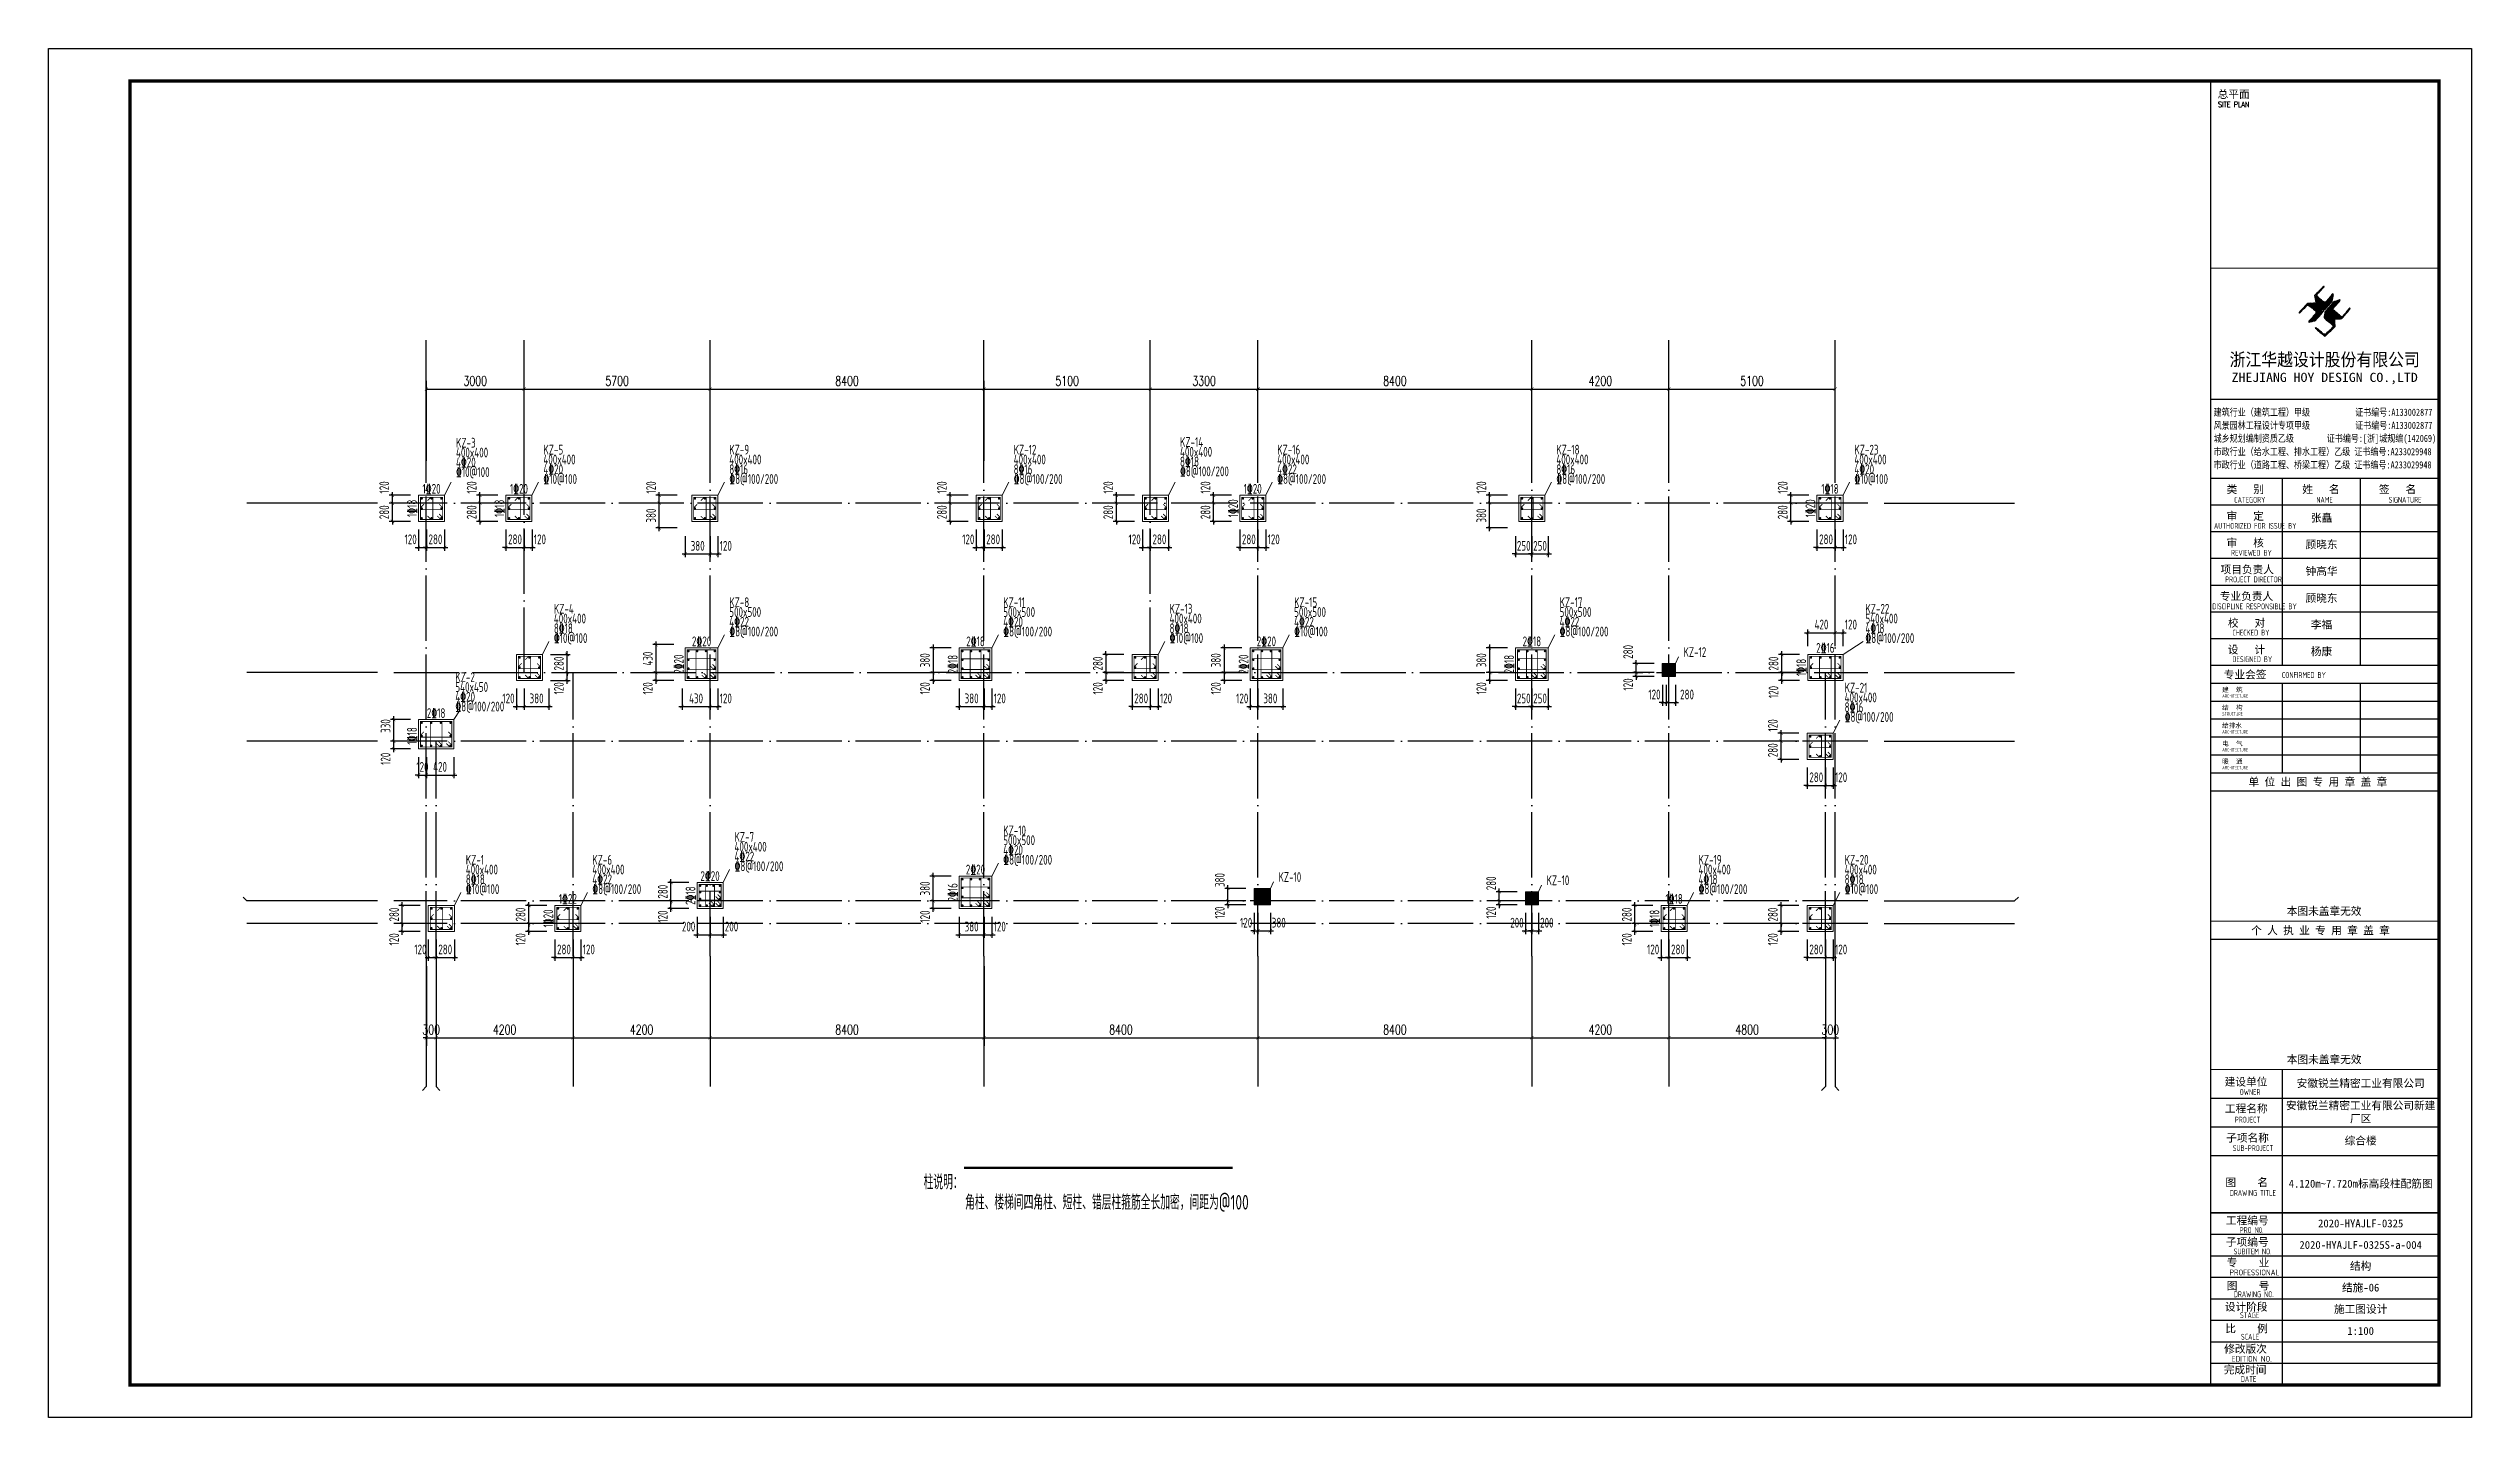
# Model space of a CAD drawing. Extents: x -638872 to -278819, y -139534 to 213996.
# Drawn here: x -443132 to -368832, y 7531 to 49531 of the extents above; entities that cross this region are included whole.
import ezdxf
from ezdxf.enums import TextEntityAlignment as Align

# ---------------------------------------------------------------- set-up
doc = ezdxf.new("R2010")
doc.units = 0
doc.header["$LTSCALE"] = 1000
doc.header["$MEASUREMENT"] = 0
doc.linetypes.add('DOTE', pattern=[2.42, 2, -0.2, 0.02, -0.2])
doc.layers.get('0').update_dxf_attribs({"linetype": 'CONTINUOUS'})
doc.layers.get('Defpoints').update_dxf_attribs({"linetype": 'CONTINUOUS'})
for name, color, linetype in [('AXIS', 171, 'CONTINUOUS'), ('DIM_SYMB', 3, 'CONTINUOUS'), ('DOTE', 14, 'DOTE'), ('PUB_TITLE', 171, 'CONTINUOUS'), ('S_PCOLUMHOOPBAR', 24, 'CONTINUOUS'), ('TK', 4, 'CONTINUOUS'), ('轴线__尺寸数字', 4, 'CONTINUOUS')]:
    doc.layers.add(name, color=color, linetype=linetype)
for name, color, linetype, lineweight in [('COLU', 7, 'CONTINUOUS', 0), ('COLU_DIM', 3, 'CONTINUOUS', 0), ('COLU_HATCH', 251, 'CONTINUOUS', 0), ('DIM', 3, 'CONTINUOUS', 0), ('S_PColumMainBar', 14, 'CONTINUOUS', 25), ('柱原位标注', 7, 'CONTINUOUS', 18), ('柱集中标注', 2, 'CONTINUOUS', 18)]:
    doc.layers.add(name, color=color, linetype=linetype, lineweight=lineweight)
doc.styles.add('-宋体', font='', dxfattribs={"width": 0.8})
doc.styles.add('_TCH_DIM_T3', font='SIMPLEX', dxfattribs={"width": 0.705882, "bigfont": 'GBCBIG'})
doc.styles.add('FromPkpm', font='Pkpmeng', dxfattribs={"width": 0.7, "bigfont": 'hztxt'})
doc.styles.add('HT', font='simhei.ttf', dxfattribs={"width": 0.8})
doc.styles.add('ROMANS', font='romans', dxfattribs={"width": 0.65, "height": 231.275})
doc.styles.add('TSSD_Dimension', font='tssdeng.shx', dxfattribs={"width": 0.7, "bigfont": 'hztxt.shx'})
doc.styles.add('TSSD_REIN', font='tssdeng.shx', dxfattribs={"width": 0.7, "bigfont": 'tssdchn.shx'})
doc.styles.add('图签宋体', font='', dxfattribs={"height": 300})
doc.styles.add('图签黑体', font='simhei.ttf', dxfattribs={"height": 550})
doc.styles.get('-宋体').set_extended_font_data('SimSun')
doc.styles.get('图签宋体').set_extended_font_data('NSimSun')
doc.dimstyles.new('_TCH_ARCH&&100', dxfattribs={"dimtxt": 297.5, "dimasz": 100, "dimexe": 250, "dimexo": 300, "dimgap": 100, "dimtad": 1, "dimdec": 0, "dimzin": 0, "dimdsep": 46, "dimtxsty": '_TCH_DIM_T3', "dimblk": 'ARCHTICK', "dimcen": 0.09, "dimclrt": 7, "dimazin": 2, "dimtfac": 1, "dimtdec": 0, "dimtix": 1, "dimtmove": 2, "dimatfit": 3, "dimfxl": 0, "dimtolj": 1, "dimtzin": 0, "dimarcsym": 0})
doc.dimstyles.new('TSSD_100_100', dxfattribs={"dimtxt": 300, "dimasz": 100, "dimexe": 100, "dimexo": 250, "dimgap": 100, "dimtad": 1, "dimdec": 0, "dimzin": 0, "dimdsep": 46, "dimtxsty": 'TSSD_Dimension', "dimblk": 'ARCHTICK', "dimblk1": 'ARCHTICK', "dimblk2": 'ARCHTICK', "dimcen": 0, "dimdle": 100, "dimclrt": 7, "dimadec": 0, "dimazin": 0, "dimtfac": 1, "dimtdec": 0, "dimtix": 1, "dimtmove": 2, "dimatfit": 3, "dimfxl": 0, "dimtolj": 1, "dimtzin": 0, "dimarcsym": 0})
doc.dimstyles.new('TSSD_50_100', dxfattribs={"dimtxt": 300, "dimasz": 100, "dimexe": 100, "dimexo": 250, "dimgap": 100, "dimtad": 1, "dimdec": 0, "dimlfac": 0.5, "dimzin": 0, "dimdsep": 46, "dimtxsty": 'TSSD_Dimension', "dimblk": 'ARCHTICK', "dimblk1": 'ARCHTICK', "dimblk2": 'ARCHTICK', "dimcen": 0, "dimdle": 100, "dimclrt": 7, "dimadec": 0, "dimazin": 0, "dimtfac": 1, "dimtdec": 0, "dimtix": 1, "dimtmove": 2, "dimatfit": 3, "dimfxl": 0, "dimtolj": 1, "dimtzin": 0, "dimarcsym": 0})

msp = doc.modelspace()

# ---------------------------------------------------------------- texts
at = {"layer": '柱原位标注', "lineweight": 25, "style": 'FromPkpm', "width": 0.7}
for s, rotation, p in [('1\x8418', 90, (-431835.18, 35422.14)), ('1\x8420', 0.0000022, (-431385.18, 35872.14)), ('1\x8418', 90, (-429155.18, 35422.14)), ('1\x8420', 0.0000022, (-428705.18, 35872.14)), ('1\x8420', 90, (-406655.18, 35422.14)), ('1\x8420', 0.0000022, (-406205.18, 35872.14)), ('1\x8420', 90, (-388955.18, 35422.14)), ('1\x8418', 0.0000022, (-388505.18, 35872.14)), ('2\x8420', 0.0000035, (-423105.18, 31192.14)), ('2\x8418', 0.0000035, (-414705.18, 31192.14)), ('2\x8420', 0.0000035, (-405785.18, 31192.14)), ('2\x8418', 0.0000035, (-397645.18, 31192.14)), ('2\x8416', 0.0000032, (-388645.18, 30992.14)), ('2\x8420', 90, (-423655.18, 30642.14)), ('2\x8418', 90, (-415255.18, 30642.14)), ('2\x8420', 90, (-406335.18, 30642.14)), ('2\x8418', 90, (-398195.18, 30642.14)), ('1\x8418', 90, (-389235.18, 30542.14)), ('2\x8418', 0.0000024, (-431245.18, 28992.14)), ('1\x8418', 90, (-431835.18, 28442.14)), ('2\x8418', 90, (-423295.18, 23542.14)), ('2\x8420', 0.0000044, (-422845.18, 23992.14)), ('2\x8416', 90, (-415255.18, 23642.14)), ('2\x8420', 0.0000035, (-414705.18, 24192.14)), ('1\x8420', 90, (-427655.18, 22842.14)), ('1\x8422', 0.0000044, (-427205.18, 23292.14)), ('1\x8418', 90, (-393735.18, 22842.14)), ('1\x8418', 0.0000044, (-393285.18, 23292.14))]:
    msp.add_text(s, height=300, rotation=rotation, dxfattribs=at).set_placement(p, align=Align.CENTER)
at = {"layer": '柱集中标注', "lineweight": 25, "style": 'FromPkpm', "width": 0.7}
for s, p in [('400x400', (-430635.18, 36984.57)), ('KZ-3', (-430635.18, 37284.57)), ('KZ-5', (-427955.18, 37072.14)), ('KZ-9', (-422255.18, 37072.14)), ('KZ-12', (-413535.18, 37072.14)), ('400x400', (-408435.18, 37006.84)), ('KZ-14', (-408435.18, 37306.84)), ('KZ-16', (-405455.18, 37072.14)), ('KZ-18', (-396895.18, 37072.14)), ('KZ-23', (-387755.18, 37072.14)), ('4\x8420', (-430635.18, 36684.57)), ('\x8410@100', (-430635.18, 36384.57)), ('400x400', (-427955.18, 36772.14)), ('4\x8420', (-427955.18, 36472.14)), ('\x8410@100', (-427955.18, 36172.14)), ('400x400', (-422255.18, 36772.14)), ('8\x8416', (-422255.18, 36472.14)), ('\x848@100/200', (-422255.18, 36172.14)), ('400x400', (-413535.18, 36772.14)), ('8\x8416', (-413535.18, 36472.14)), ('\x848@100/200', (-413535.18, 36172.14)), ('8\x8418', (-408435.18, 36706.84)), ('\x848@100/200', (-408435.18, 36406.84)), ('400x400', (-405455.18, 36772.14)), ('4\x8422', (-405455.18, 36472.14)), ('\x848@100/200', (-405455.18, 36172.14)), ('400x400', (-396895.18, 36772.14)), ('8\x8416', (-396895.18, 36472.14)), ('\x848@100/200', (-396895.18, 36172.14)), ('400x400', (-387755.18, 36772.14)), ('4\x8420', (-387755.18, 36472.14)), ('\x8410@100', (-387755.18, 36172.14)), ('KZ-8', (-422255.18, 32392.14)), ('KZ-11', (-413855.18, 32392.14)), ('KZ-15', (-404935.18, 32392.14)), ('KZ-17', (-396795.18, 32392.14)), ('400x400', (-427635.18, 31892.14)), ('KZ-4', (-427635.18, 32192.14)), ('4\x8422', (-422255.18, 31792.14)), ('500x500', (-422255.18, 32092.14)), ('4\x8420', (-413855.18, 31792.14)), ('500x500', (-413855.18, 32092.14)), ('400x400', (-408755.18, 31892.14)), ('KZ-13', (-408755.18, 32192.14)), ('4\x8422', (-404935.18, 31792.14)), ('500x500', (-404935.18, 32092.14)), ('4\x8422', (-396795.18, 31792.14)), ('500x500', (-396795.18, 32092.14)), ('540x400', (-387418.1, 31892.14)), ('KZ-22', (-387418.1, 32192.14)), ('8\x8418', (-427635.18, 31592.14)), ('\x8410@100', (-427635.18, 31292.14)), ('\x848@100/200', (-422255.18, 31492.14)), ('\x848@100/200', (-413855.18, 31492.14)), ('8\x8418', (-408755.18, 31592.14)), ('\x8410@100', (-408755.18, 31292.14)), ('\x8410@100', (-404935.18, 31492.14)), ('\x848@100/200', (-396795.18, 31492.14)), ('4\x8418', (-387418.1, 31592.14)), ('\x848@100/200', (-387418.1, 31292.14)), ('KZ-12', (-392995.18, 30862.14)), ('4\x8420', (-430655.18, 29492.14)), ('540x450', (-430655.18, 29792.14)), ('KZ-2', (-430655.18, 30092.14)), ('400x400', (-388055.18, 29472.14)), ('KZ-21', (-388055.18, 29772.14)), ('\x848@100/200', (-430655.18, 29192.14)), ('8\x8416', (-388055.18, 29172.14)), ('\x848@100/200', (-388055.18, 28872.14)), ('KZ-7', (-422095.18, 25192.14)), ('500x500', (-413855.18, 25092.14)), ('KZ-10', (-413855.18, 25392.14)), ('KZ-1', (-430335.18, 24492.14)), ('KZ-6', (-426455.18, 24492.14)), ('400x400', (-422095.18, 24892.14)), ('4\x8422', (-422095.18, 24592.14)), ('\x848@100/200', (-422095.18, 24292.14)), ('4\x8420', (-413855.18, 24792.14)), ('\x848@100/200', (-413855.18, 24492.14)), ('KZ-19', (-392535.18, 24492.14)), ('KZ-20', (-388055.18, 24492.14)), ('400x400', (-430335.18, 24192.14)), ('8\x8418', (-430335.18, 23892.14)), ('\x8410@100', (-430335.18, 23592.14)), ('400x400', (-426455.18, 24192.14)), ('4\x8422', (-426455.18, 23892.14)), ('\x848@100/200', (-426455.18, 23592.14)), ('KZ-10', (-405415.18, 23962.14)), ('KZ-10', (-397195.18, 23862.14)), ('400x400', (-392535.18, 24192.14)), ('4\x8418', (-392535.18, 23892.14)), ('\x848@100/200', (-392535.18, 23592.14)), ('400x400', (-388055.18, 24192.14)), ('8\x8418', (-388055.18, 23892.14)), ('\x8410@100', (-388055.18, 23592.14))]:
    msp.add_text(s, height=300, dxfattribs=at).set_placement(p)
at = {"layer": '轴线__尺寸数字', "color": 2, "style": 'TSSD_REIN', "width": 0.7}
for s, p in [('柱说明：', (-416297.11, 14528.96)), ('角柱、楼梯间四角柱、短柱、错层柱箍筋全长加密，间距为@100', (-415025.46, 13909.28))]:
    msp.add_text(s, height=450, dxfattribs=at).set_placement(p)

# ---------------------------------------------------------------- blocks, each defined once
blk = doc.blocks.new('_ArchTick')
at = {"color": 0, "linetype": 'ByBlock', "const_width": 0.15}
blk.add_lwpolyline([(-0.5, -0.5), (0.5, 0.5)], dxfattribs=at)
blk = doc.blocks.new('*D122')
at = {"layer": 'COLU_DIM', "color": 0, "lineweight": -2}
for p, q in [((-388905, 34222), (-389005, 34222)), ((-388905, 34772), (-388905, 34122)), ((-388905, 34222), (-388345, 34222)), ((-388345, 34772), (-388345, 34122)), ((-388345, 34222), (-388245, 34222))]:
    blk.add_line(p, q, dxfattribs=at)
at = {"layer": 'Defpoints', "color": 0}
for p in [(-388905, 35022), (-388345, 35022), (-388345, 34222)]:
    blk.add_point(p, dxfattribs=at)
at = {"layer": 'COLU_DIM', "color": 0, "lineweight": -2, "xscale": 100, "yscale": 100, "zscale": 100}
blk.add_blockref('_ArchTick', (-388905, 34222), dxfattribs=at)
at = {"layer": 'COLU_DIM', "color": 0, "lineweight": -2, "xscale": 100, "yscale": 100, "zscale": 100, "rotation": 180}
blk.add_blockref('_ArchTick', (-388345, 34222), dxfattribs=at)
at = {"layer": 'COLU_DIM', "color": 7, "insert": (-388625, 34472), "char_height": 300, "attachment_point": 5, "style": 'TSSD_Dimension'}
blk.add_mtext('\\A1;280', dxfattribs=at)
blk = doc.blocks.new('*D123')
at = {"layer": 'COLU_DIM', "color": 0, "lineweight": -2}
for p, q in [((-388445, 34222), (-388005, 34222)), ((-388345, 34772), (-388345, 34122)), ((-388105, 34772), (-388105, 34122))]:
    blk.add_line(p, q, dxfattribs=at)
at = {"layer": 'Defpoints', "color": 0}
for p in [(-388345, 35022), (-388105, 35022), (-388105, 34222)]:
    blk.add_point(p, dxfattribs=at)
at = {"layer": 'COLU_DIM', "color": 0, "lineweight": -2, "xscale": 100, "yscale": 100, "zscale": 100, "rotation": 180}
blk.add_blockref('_ArchTick', (-388345, 34222), dxfattribs=at)
at = {"layer": 'COLU_DIM', "color": 0, "lineweight": -2, "xscale": 100, "yscale": 100, "zscale": 100}
blk.add_blockref('_ArchTick', (-388105, 34222), dxfattribs=at)
at = {"layer": 'COLU_DIM', "color": 7, "insert": (-387863, 34472), "char_height": 300, "attachment_point": 5, "style": 'TSSD_Dimension'}
blk.add_mtext('\\A1;120', dxfattribs=at)
blk = doc.blocks.new('*D124')
at = {"layer": 'COLU_DIM', "color": 0, "lineweight": -2}
for p, q in [((-389705, 35582), (-389705, 35682)), ((-389155, 35582), (-389805, 35582)), ((-389155, 35022), (-389805, 35022)), ((-389705, 35022), (-389705, 35582)), ((-389705, 35022), (-389705, 34922))]:
    blk.add_line(p, q, dxfattribs=at)
at = {"layer": 'Defpoints', "color": 0}
for p in [(-389705, 35582), (-388905, 35582), (-388905, 35022)]:
    blk.add_point(p, dxfattribs=at)
at = {"layer": 'COLU_DIM', "color": 0, "lineweight": -2, "xscale": 100, "yscale": 100, "zscale": 100}
for p, rotation in [((-389705, 35582), 270), ((-389705, 35022), 90)]:
    blk.add_blockref('_ArchTick', p, dxfattribs=dict(at, rotation=rotation))
at = {"layer": 'COLU_DIM', "color": 7, "insert": (-389955, 35302), "char_height": 300, "attachment_point": 5, "rotation": 90, "style": 'TSSD_Dimension'}
blk.add_mtext('\\A1;280', dxfattribs=at)
blk = doc.blocks.new('*D125')
at = {"layer": 'COLU_DIM', "color": 0, "lineweight": -2}
for p, q in [((-389155, 35822), (-389805, 35822)), ((-389705, 35482), (-389705, 35922)), ((-389155, 35582), (-389805, 35582))]:
    blk.add_line(p, q, dxfattribs=at)
at = {"layer": 'Defpoints', "color": 0}
for p in [(-389705, 35822), (-388905, 35822), (-388905, 35582)]:
    blk.add_point(p, dxfattribs=at)
at = {"layer": 'COLU_DIM', "color": 0, "lineweight": -2, "xscale": 100, "yscale": 100, "zscale": 100}
for p, rotation in [((-389705, 35822), 90), ((-389705, 35582), 270)]:
    blk.add_blockref('_ArchTick', p, dxfattribs=dict(at, rotation=rotation))
at = {"layer": 'COLU_DIM', "color": 7, "insert": (-389955, 36064), "char_height": 300, "attachment_point": 5, "rotation": 90, "style": 'TSSD_Dimension'}
blk.add_mtext('\\A1;120', dxfattribs=at)
blk = doc.blocks.new('*D126')
at = {"layer": 'COLU_DIM', "color": 0, "lineweight": -2}
for p, q in [((-398145, 34572), (-398145, 33922)), ((-397645, 34572), (-397645, 33922)), ((-398145, 34022), (-398245, 34022)), ((-398145, 34022), (-397645, 34022)), ((-397645, 34022), (-397545, 34022))]:
    blk.add_line(p, q, dxfattribs=at)
at = {"layer": 'Defpoints', "color": 0}
for p in [(-398145, 34822), (-397645, 34822), (-397645, 34022)]:
    blk.add_point(p, dxfattribs=at)
at = {"layer": 'COLU_DIM', "color": 0, "lineweight": -2, "xscale": 100, "yscale": 100, "zscale": 100}
blk.add_blockref('_ArchTick', (-398145, 34022), dxfattribs=at)
at = {"layer": 'COLU_DIM', "color": 0, "lineweight": -2, "xscale": 100, "yscale": 100, "zscale": 100, "rotation": 180}
blk.add_blockref('_ArchTick', (-397645, 34022), dxfattribs=at)
at = {"layer": 'COLU_DIM', "color": 7, "insert": (-397895, 34272), "char_height": 300, "attachment_point": 5, "style": 'TSSD_Dimension'}
blk.add_mtext('\\A1;250', dxfattribs=at)
blk = doc.blocks.new('*D127')
at = {"layer": 'COLU_DIM', "color": 0, "lineweight": -2}
for p, q in [((-397645, 34572), (-397645, 33922)), ((-397145, 34572), (-397145, 33922)), ((-397645, 34022), (-397745, 34022)), ((-397645, 34022), (-397145, 34022)), ((-397145, 34022), (-397045, 34022))]:
    blk.add_line(p, q, dxfattribs=at)
at = {"layer": 'Defpoints', "color": 0}
for p in [(-397645, 34822), (-397145, 34822), (-397145, 34022)]:
    blk.add_point(p, dxfattribs=at)
at = {"layer": 'COLU_DIM', "color": 0, "lineweight": -2, "xscale": 100, "yscale": 100, "zscale": 100}
blk.add_blockref('_ArchTick', (-397645, 34022), dxfattribs=at)
at = {"layer": 'COLU_DIM', "color": 0, "lineweight": -2, "xscale": 100, "yscale": 100, "zscale": 100, "rotation": 180}
blk.add_blockref('_ArchTick', (-397145, 34022), dxfattribs=at)
at = {"layer": 'COLU_DIM', "color": 7, "insert": (-397395, 34272), "char_height": 300, "attachment_point": 5, "style": 'TSSD_Dimension'}
blk.add_mtext('\\A1;250', dxfattribs=at)
blk = doc.blocks.new('*D128')
at = {"layer": 'COLU_DIM', "color": 0, "lineweight": -2}
for p, q in [((-398945, 34722), (-398945, 35682)), ((-398395, 35582), (-399045, 35582)), ((-398395, 34822), (-399045, 34822))]:
    blk.add_line(p, q, dxfattribs=at)
at = {"layer": 'Defpoints', "color": 0}
for p in [(-398945, 35582), (-398145, 35582), (-398145, 34822)]:
    blk.add_point(p, dxfattribs=at)
at = {"layer": 'COLU_DIM', "color": 0, "lineweight": -2, "xscale": 100, "yscale": 100, "zscale": 100}
for p, rotation in [((-398945, 35582), 90), ((-398945, 34822), 270)]:
    blk.add_blockref('_ArchTick', p, dxfattribs=dict(at, rotation=rotation))
at = {"layer": 'COLU_DIM', "color": 7, "insert": (-399195, 35202), "char_height": 300, "attachment_point": 5, "rotation": 90, "style": 'TSSD_Dimension'}
blk.add_mtext('\\A1;380', dxfattribs=at)
blk = doc.blocks.new('*D129')
at = {"layer": 'COLU_DIM', "color": 0, "lineweight": -2}
for p, q in [((-398395, 35822), (-399045, 35822)), ((-398945, 35482), (-398945, 35922)), ((-398395, 35582), (-399045, 35582))]:
    blk.add_line(p, q, dxfattribs=at)
at = {"layer": 'Defpoints', "color": 0}
for p in [(-398945, 35822), (-398145, 35822), (-398145, 35582)]:
    blk.add_point(p, dxfattribs=at)
at = {"layer": 'COLU_DIM', "color": 0, "lineweight": -2, "xscale": 100, "yscale": 100, "zscale": 100}
for p, rotation in [((-398945, 35822), 90), ((-398945, 35582), 270)]:
    blk.add_blockref('_ArchTick', p, dxfattribs=dict(at, rotation=rotation))
at = {"layer": 'COLU_DIM', "color": 7, "insert": (-399195, 36064), "char_height": 300, "attachment_point": 5, "rotation": 90, "style": 'TSSD_Dimension'}
blk.add_mtext('\\A1;120', dxfattribs=at)
blk = doc.blocks.new('*D130')
at = {"layer": 'COLU_DIM', "color": 0, "lineweight": -2}
for p, q in [((-406605, 34222), (-406705, 34222)), ((-406605, 34772), (-406605, 34122)), ((-406605, 34222), (-406045, 34222)), ((-406045, 34772), (-406045, 34122)), ((-406045, 34222), (-405945, 34222))]:
    blk.add_line(p, q, dxfattribs=at)
at = {"layer": 'Defpoints', "color": 0}
for p in [(-406605, 35022), (-406045, 35022), (-406045, 34222)]:
    blk.add_point(p, dxfattribs=at)
at = {"layer": 'COLU_DIM', "color": 0, "lineweight": -2, "xscale": 100, "yscale": 100, "zscale": 100}
blk.add_blockref('_ArchTick', (-406605, 34222), dxfattribs=at)
at = {"layer": 'COLU_DIM', "color": 0, "lineweight": -2, "xscale": 100, "yscale": 100, "zscale": 100, "rotation": 180}
blk.add_blockref('_ArchTick', (-406045, 34222), dxfattribs=at)
at = {"layer": 'COLU_DIM', "color": 7, "insert": (-406325, 34472), "char_height": 300, "attachment_point": 5, "style": 'TSSD_Dimension'}
blk.add_mtext('\\A1;280', dxfattribs=at)
blk = doc.blocks.new('*D131')
at = {"layer": 'COLU_DIM', "color": 0, "lineweight": -2}
for p, q in [((-406145, 34222), (-405705, 34222)), ((-406045, 34772), (-406045, 34122)), ((-405805, 34772), (-405805, 34122))]:
    blk.add_line(p, q, dxfattribs=at)
at = {"layer": 'Defpoints', "color": 0}
for p in [(-406045, 35022), (-405805, 35022), (-405805, 34222)]:
    blk.add_point(p, dxfattribs=at)
at = {"layer": 'COLU_DIM', "color": 0, "lineweight": -2, "xscale": 100, "yscale": 100, "zscale": 100, "rotation": 180}
blk.add_blockref('_ArchTick', (-406045, 34222), dxfattribs=at)
at = {"layer": 'COLU_DIM', "color": 0, "lineweight": -2, "xscale": 100, "yscale": 100, "zscale": 100}
blk.add_blockref('_ArchTick', (-405805, 34222), dxfattribs=at)
at = {"layer": 'COLU_DIM', "color": 7, "insert": (-405563, 34472), "char_height": 300, "attachment_point": 5, "style": 'TSSD_Dimension'}
blk.add_mtext('\\A1;120', dxfattribs=at)
blk = doc.blocks.new('*D132')
at = {"layer": 'COLU_DIM', "color": 0, "lineweight": -2}
for p, q in [((-407405, 35582), (-407405, 35682)), ((-406855, 35582), (-407505, 35582)), ((-406855, 35022), (-407505, 35022)), ((-407405, 35022), (-407405, 35582)), ((-407405, 35022), (-407405, 34922))]:
    blk.add_line(p, q, dxfattribs=at)
at = {"layer": 'Defpoints', "color": 0}
for p in [(-407405, 35582), (-406605, 35582), (-406605, 35022)]:
    blk.add_point(p, dxfattribs=at)
at = {"layer": 'COLU_DIM', "color": 0, "lineweight": -2, "xscale": 100, "yscale": 100, "zscale": 100}
for p, rotation in [((-407405, 35582), 270), ((-407405, 35022), 90)]:
    blk.add_blockref('_ArchTick', p, dxfattribs=dict(at, rotation=rotation))
at = {"layer": 'COLU_DIM', "color": 7, "insert": (-407655, 35302), "char_height": 300, "attachment_point": 5, "rotation": 90, "style": 'TSSD_Dimension'}
blk.add_mtext('\\A1;280', dxfattribs=at)
blk = doc.blocks.new('*D133')
at = {"layer": 'COLU_DIM', "color": 0, "lineweight": -2}
for p, q in [((-406855, 35822), (-407505, 35822)), ((-407405, 35482), (-407405, 35922)), ((-406855, 35582), (-407505, 35582))]:
    blk.add_line(p, q, dxfattribs=at)
at = {"layer": 'Defpoints', "color": 0}
for p in [(-407405, 35822), (-406605, 35822), (-406605, 35582)]:
    blk.add_point(p, dxfattribs=at)
at = {"layer": 'COLU_DIM', "color": 0, "lineweight": -2, "xscale": 100, "yscale": 100, "zscale": 100}
for p, rotation in [((-407405, 35822), 90), ((-407405, 35582), 270)]:
    blk.add_blockref('_ArchTick', p, dxfattribs=dict(at, rotation=rotation))
at = {"layer": 'COLU_DIM', "color": 7, "insert": (-407655, 36064), "char_height": 300, "attachment_point": 5, "rotation": 90, "style": 'TSSD_Dimension'}
blk.add_mtext('\\A1;120', dxfattribs=at)
blk = doc.blocks.new('*D134')
at = {"layer": 'COLU_DIM', "color": 0, "lineweight": -2}
for p, q in [((-409685, 34222), (-409245, 34222)), ((-409585, 34772), (-409585, 34122)), ((-409345, 34772), (-409345, 34122))]:
    blk.add_line(p, q, dxfattribs=at)
at = {"layer": 'Defpoints', "color": 0}
for p in [(-409585, 35022), (-409345, 35022), (-409345, 34222)]:
    blk.add_point(p, dxfattribs=at)
at = {"layer": 'COLU_DIM', "color": 0, "lineweight": -2, "xscale": 100, "yscale": 100, "zscale": 100, "rotation": 180}
blk.add_blockref('_ArchTick', (-409585, 34222), dxfattribs=at)
at = {"layer": 'COLU_DIM', "color": 0, "lineweight": -2, "xscale": 100, "yscale": 100, "zscale": 100}
blk.add_blockref('_ArchTick', (-409345, 34222), dxfattribs=at)
at = {"layer": 'COLU_DIM', "color": 7, "insert": (-409827, 34472), "char_height": 300, "attachment_point": 5, "style": 'TSSD_Dimension'}
blk.add_mtext('\\A1;120', dxfattribs=at)
blk = doc.blocks.new('*D135')
at = {"layer": 'COLU_DIM', "color": 0, "lineweight": -2}
for p, q in [((-409345, 34222), (-409445, 34222)), ((-409345, 34772), (-409345, 34122)), ((-409345, 34222), (-408785, 34222)), ((-408785, 34772), (-408785, 34122)), ((-408785, 34222), (-408685, 34222))]:
    blk.add_line(p, q, dxfattribs=at)
at = {"layer": 'Defpoints', "color": 0}
for p in [(-409345, 35022), (-408785, 35022), (-408785, 34222)]:
    blk.add_point(p, dxfattribs=at)
at = {"layer": 'COLU_DIM', "color": 0, "lineweight": -2, "xscale": 100, "yscale": 100, "zscale": 100}
blk.add_blockref('_ArchTick', (-409345, 34222), dxfattribs=at)
at = {"layer": 'COLU_DIM', "color": 0, "lineweight": -2, "xscale": 100, "yscale": 100, "zscale": 100, "rotation": 180}
blk.add_blockref('_ArchTick', (-408785, 34222), dxfattribs=at)
at = {"layer": 'COLU_DIM', "color": 7, "insert": (-409065, 34472), "char_height": 300, "attachment_point": 5, "style": 'TSSD_Dimension'}
blk.add_mtext('\\A1;280', dxfattribs=at)
blk = doc.blocks.new('*D136')
at = {"layer": 'COLU_DIM', "color": 0, "lineweight": -2}
for p, q in [((-410385, 35582), (-410385, 35682)), ((-409835, 35582), (-410485, 35582)), ((-409835, 35022), (-410485, 35022)), ((-410385, 35022), (-410385, 35582)), ((-410385, 35022), (-410385, 34922))]:
    blk.add_line(p, q, dxfattribs=at)
at = {"layer": 'Defpoints', "color": 0}
for p in [(-410385, 35582), (-409585, 35582), (-409585, 35022)]:
    blk.add_point(p, dxfattribs=at)
at = {"layer": 'COLU_DIM', "color": 0, "lineweight": -2, "xscale": 100, "yscale": 100, "zscale": 100}
for p, rotation in [((-410385, 35582), 270), ((-410385, 35022), 90)]:
    blk.add_blockref('_ArchTick', p, dxfattribs=dict(at, rotation=rotation))
at = {"layer": 'COLU_DIM', "color": 7, "insert": (-410635, 35302), "char_height": 300, "attachment_point": 5, "rotation": 90, "style": 'TSSD_Dimension'}
blk.add_mtext('\\A1;280', dxfattribs=at)
blk = doc.blocks.new('*D137')
at = {"layer": 'COLU_DIM', "color": 0, "lineweight": -2}
for p, q in [((-409835, 35822), (-410485, 35822)), ((-410385, 35482), (-410385, 35922)), ((-409835, 35582), (-410485, 35582))]:
    blk.add_line(p, q, dxfattribs=at)
at = {"layer": 'Defpoints', "color": 0}
for p in [(-410385, 35822), (-409585, 35822), (-409585, 35582)]:
    blk.add_point(p, dxfattribs=at)
at = {"layer": 'COLU_DIM', "color": 0, "lineweight": -2, "xscale": 100, "yscale": 100, "zscale": 100}
for p, rotation in [((-410385, 35822), 90), ((-410385, 35582), 270)]:
    blk.add_blockref('_ArchTick', p, dxfattribs=dict(at, rotation=rotation))
at = {"layer": 'COLU_DIM', "color": 7, "insert": (-410635, 36064), "char_height": 300, "attachment_point": 5, "rotation": 90, "style": 'TSSD_Dimension'}
blk.add_mtext('\\A1;120', dxfattribs=at)
blk = doc.blocks.new('*D138')
at = {"layer": 'COLU_DIM', "color": 0, "lineweight": -2}
for p, q in [((-414785, 34222), (-414345, 34222)), ((-414685, 34772), (-414685, 34122)), ((-414445, 34772), (-414445, 34122))]:
    blk.add_line(p, q, dxfattribs=at)
at = {"layer": 'Defpoints', "color": 0}
for p in [(-414685, 35022), (-414445, 35022), (-414445, 34222)]:
    blk.add_point(p, dxfattribs=at)
at = {"layer": 'COLU_DIM', "color": 0, "lineweight": -2, "xscale": 100, "yscale": 100, "zscale": 100, "rotation": 180}
blk.add_blockref('_ArchTick', (-414685, 34222), dxfattribs=at)
at = {"layer": 'COLU_DIM', "color": 0, "lineweight": -2, "xscale": 100, "yscale": 100, "zscale": 100}
blk.add_blockref('_ArchTick', (-414445, 34222), dxfattribs=at)
at = {"layer": 'COLU_DIM', "color": 7, "insert": (-414927, 34472), "char_height": 300, "attachment_point": 5, "style": 'TSSD_Dimension'}
blk.add_mtext('\\A1;120', dxfattribs=at)
blk = doc.blocks.new('*D139')
at = {"layer": 'COLU_DIM', "color": 0, "lineweight": -2}
for p, q in [((-414445, 34222), (-414545, 34222)), ((-414445, 34772), (-414445, 34122)), ((-414445, 34222), (-413885, 34222)), ((-413885, 34772), (-413885, 34122)), ((-413885, 34222), (-413785, 34222))]:
    blk.add_line(p, q, dxfattribs=at)
at = {"layer": 'Defpoints', "color": 0}
for p in [(-414445, 35022), (-413885, 35022), (-413885, 34222)]:
    blk.add_point(p, dxfattribs=at)
at = {"layer": 'COLU_DIM', "color": 0, "lineweight": -2, "xscale": 100, "yscale": 100, "zscale": 100}
blk.add_blockref('_ArchTick', (-414445, 34222), dxfattribs=at)
at = {"layer": 'COLU_DIM', "color": 0, "lineweight": -2, "xscale": 100, "yscale": 100, "zscale": 100, "rotation": 180}
blk.add_blockref('_ArchTick', (-413885, 34222), dxfattribs=at)
at = {"layer": 'COLU_DIM', "color": 7, "insert": (-414165, 34472), "char_height": 300, "attachment_point": 5, "style": 'TSSD_Dimension'}
blk.add_mtext('\\A1;280', dxfattribs=at)
blk = doc.blocks.new('*D140')
at = {"layer": 'COLU_DIM', "color": 0, "lineweight": -2}
for p, q in [((-415485, 35582), (-415485, 35682)), ((-414935, 35582), (-415585, 35582)), ((-414935, 35022), (-415585, 35022)), ((-415485, 35022), (-415485, 35582)), ((-415485, 35022), (-415485, 34922))]:
    blk.add_line(p, q, dxfattribs=at)
at = {"layer": 'Defpoints', "color": 0}
for p in [(-415485, 35582), (-414685, 35582), (-414685, 35022)]:
    blk.add_point(p, dxfattribs=at)
at = {"layer": 'COLU_DIM', "color": 0, "lineweight": -2, "xscale": 100, "yscale": 100, "zscale": 100}
for p, rotation in [((-415485, 35582), 270), ((-415485, 35022), 90)]:
    blk.add_blockref('_ArchTick', p, dxfattribs=dict(at, rotation=rotation))
at = {"layer": 'COLU_DIM', "color": 7, "insert": (-415735, 35302), "char_height": 300, "attachment_point": 5, "rotation": 90, "style": 'TSSD_Dimension'}
blk.add_mtext('\\A1;280', dxfattribs=at)
blk = doc.blocks.new('*D141')
at = {"layer": 'COLU_DIM', "color": 0, "lineweight": -2}
for p, q in [((-414935, 35822), (-415585, 35822)), ((-415485, 35482), (-415485, 35922)), ((-414935, 35582), (-415585, 35582))]:
    blk.add_line(p, q, dxfattribs=at)
at = {"layer": 'Defpoints', "color": 0}
for p in [(-415485, 35822), (-414685, 35822), (-414685, 35582)]:
    blk.add_point(p, dxfattribs=at)
at = {"layer": 'COLU_DIM', "color": 0, "lineweight": -2, "xscale": 100, "yscale": 100, "zscale": 100}
for p, rotation in [((-415485, 35822), 90), ((-415485, 35582), 270)]:
    blk.add_blockref('_ArchTick', p, dxfattribs=dict(at, rotation=rotation))
at = {"layer": 'COLU_DIM', "color": 7, "insert": (-415735, 36064), "char_height": 300, "attachment_point": 5, "rotation": 90, "style": 'TSSD_Dimension'}
blk.add_mtext('\\A1;120', dxfattribs=at)
blk = doc.blocks.new('*D142')
at = {"layer": 'COLU_DIM', "color": 0, "lineweight": -2}
for p, q in [((-423605, 34572), (-423605, 33922)), ((-422845, 34572), (-422845, 33922)), ((-423705, 34022), (-422745, 34022))]:
    blk.add_line(p, q, dxfattribs=at)
at = {"layer": 'Defpoints', "color": 0}
for p in [(-423605, 34822), (-422845, 34822), (-422845, 34022)]:
    blk.add_point(p, dxfattribs=at)
at = {"layer": 'COLU_DIM', "color": 0, "lineweight": -2, "xscale": 100, "yscale": 100, "zscale": 100, "rotation": 180}
blk.add_blockref('_ArchTick', (-423605, 34022), dxfattribs=at)
at = {"layer": 'COLU_DIM', "color": 0, "lineweight": -2, "xscale": 100, "yscale": 100, "zscale": 100}
blk.add_blockref('_ArchTick', (-422845, 34022), dxfattribs=at)
at = {"layer": 'COLU_DIM', "color": 7, "insert": (-423225, 34272), "char_height": 300, "attachment_point": 5, "style": 'TSSD_Dimension'}
blk.add_mtext('\\A1;380', dxfattribs=at)
blk = doc.blocks.new('*D143')
at = {"layer": 'COLU_DIM', "color": 0, "lineweight": -2}
for p, q in [((-422845, 34572), (-422845, 33922)), ((-422605, 34572), (-422605, 33922)), ((-422945, 34022), (-422505, 34022))]:
    blk.add_line(p, q, dxfattribs=at)
at = {"layer": 'Defpoints', "color": 0}
for p in [(-422845, 34822), (-422605, 34822), (-422605, 34022)]:
    blk.add_point(p, dxfattribs=at)
at = {"layer": 'COLU_DIM', "color": 0, "lineweight": -2, "xscale": 100, "yscale": 100, "zscale": 100, "rotation": 180}
blk.add_blockref('_ArchTick', (-422845, 34022), dxfattribs=at)
at = {"layer": 'COLU_DIM', "color": 0, "lineweight": -2, "xscale": 100, "yscale": 100, "zscale": 100}
blk.add_blockref('_ArchTick', (-422605, 34022), dxfattribs=at)
at = {"layer": 'COLU_DIM', "color": 7, "insert": (-422363, 34272), "char_height": 300, "attachment_point": 5, "style": 'TSSD_Dimension'}
blk.add_mtext('\\A1;120', dxfattribs=at)
blk = doc.blocks.new('*D144')
at = {"layer": 'COLU_DIM', "color": 0, "lineweight": -2}
for p, q in [((-424405, 34722), (-424405, 35682)), ((-423855, 35582), (-424505, 35582)), ((-423855, 34822), (-424505, 34822))]:
    blk.add_line(p, q, dxfattribs=at)
at = {"layer": 'Defpoints', "color": 0}
for p in [(-424405, 35582), (-423605, 35582), (-423605, 34822)]:
    blk.add_point(p, dxfattribs=at)
at = {"layer": 'COLU_DIM', "color": 0, "lineweight": -2, "xscale": 100, "yscale": 100, "zscale": 100}
for p, rotation in [((-424405, 35582), 90), ((-424405, 34822), 270)]:
    blk.add_blockref('_ArchTick', p, dxfattribs=dict(at, rotation=rotation))
at = {"layer": 'COLU_DIM', "color": 7, "insert": (-424655, 35202), "char_height": 300, "attachment_point": 5, "rotation": 90, "style": 'TSSD_Dimension'}
blk.add_mtext('\\A1;380', dxfattribs=at)
blk = doc.blocks.new('*D145')
at = {"layer": 'COLU_DIM', "color": 0, "lineweight": -2}
for p, q in [((-423855, 35822), (-424505, 35822)), ((-424405, 35482), (-424405, 35922)), ((-423855, 35582), (-424505, 35582))]:
    blk.add_line(p, q, dxfattribs=at)
at = {"layer": 'Defpoints', "color": 0}
for p in [(-424405, 35822), (-423605, 35822), (-423605, 35582)]:
    blk.add_point(p, dxfattribs=at)
at = {"layer": 'COLU_DIM', "color": 0, "lineweight": -2, "xscale": 100, "yscale": 100, "zscale": 100}
for p, rotation in [((-424405, 35822), 90), ((-424405, 35582), 270)]:
    blk.add_blockref('_ArchTick', p, dxfattribs=dict(at, rotation=rotation))
at = {"layer": 'COLU_DIM', "color": 7, "insert": (-424655, 36064), "char_height": 300, "attachment_point": 5, "rotation": 90, "style": 'TSSD_Dimension'}
blk.add_mtext('\\A1;120', dxfattribs=at)
blk = doc.blocks.new('*D146')
at = {"layer": 'COLU_DIM', "color": 0, "lineweight": -2}
for p, q in [((-429105, 34222), (-429205, 34222)), ((-429105, 34772), (-429105, 34122)), ((-429105, 34222), (-428545, 34222)), ((-428545, 34772), (-428545, 34122)), ((-428545, 34222), (-428445, 34222))]:
    blk.add_line(p, q, dxfattribs=at)
at = {"layer": 'Defpoints', "color": 0}
for p in [(-429105, 35022), (-428545, 35022), (-428545, 34222)]:
    blk.add_point(p, dxfattribs=at)
at = {"layer": 'COLU_DIM', "color": 0, "lineweight": -2, "xscale": 100, "yscale": 100, "zscale": 100}
blk.add_blockref('_ArchTick', (-429105, 34222), dxfattribs=at)
at = {"layer": 'COLU_DIM', "color": 0, "lineweight": -2, "xscale": 100, "yscale": 100, "zscale": 100, "rotation": 180}
blk.add_blockref('_ArchTick', (-428545, 34222), dxfattribs=at)
at = {"layer": 'COLU_DIM', "color": 7, "insert": (-428825, 34472), "char_height": 300, "attachment_point": 5, "style": 'TSSD_Dimension'}
blk.add_mtext('\\A1;280', dxfattribs=at)
blk = doc.blocks.new('*D147')
at = {"layer": 'COLU_DIM', "color": 0, "lineweight": -2}
for p, q in [((-428645, 34222), (-428205, 34222)), ((-428545, 34772), (-428545, 34122)), ((-428305, 34772), (-428305, 34122))]:
    blk.add_line(p, q, dxfattribs=at)
at = {"layer": 'Defpoints', "color": 0}
for p in [(-428545, 35022), (-428305, 35022), (-428305, 34222)]:
    blk.add_point(p, dxfattribs=at)
at = {"layer": 'COLU_DIM', "color": 0, "lineweight": -2, "xscale": 100, "yscale": 100, "zscale": 100, "rotation": 180}
blk.add_blockref('_ArchTick', (-428545, 34222), dxfattribs=at)
at = {"layer": 'COLU_DIM', "color": 0, "lineweight": -2, "xscale": 100, "yscale": 100, "zscale": 100}
blk.add_blockref('_ArchTick', (-428305, 34222), dxfattribs=at)
at = {"layer": 'COLU_DIM', "color": 7, "insert": (-428063, 34472), "char_height": 300, "attachment_point": 5, "style": 'TSSD_Dimension'}
blk.add_mtext('\\A1;120', dxfattribs=at)
blk = doc.blocks.new('*D148')
at = {"layer": 'COLU_DIM', "color": 0, "lineweight": -2}
for p, q in [((-429905, 35582), (-429905, 35682)), ((-429355, 35582), (-430005, 35582)), ((-429355, 35022), (-430005, 35022)), ((-429905, 35022), (-429905, 35582)), ((-429905, 35022), (-429905, 34922))]:
    blk.add_line(p, q, dxfattribs=at)
at = {"layer": 'Defpoints', "color": 0}
for p in [(-429905, 35582), (-429105, 35582), (-429105, 35022)]:
    blk.add_point(p, dxfattribs=at)
at = {"layer": 'COLU_DIM', "color": 0, "lineweight": -2, "xscale": 100, "yscale": 100, "zscale": 100}
for p, rotation in [((-429905, 35582), 270), ((-429905, 35022), 90)]:
    blk.add_blockref('_ArchTick', p, dxfattribs=dict(at, rotation=rotation))
at = {"layer": 'COLU_DIM', "color": 7, "insert": (-430155, 35302), "char_height": 300, "attachment_point": 5, "rotation": 90, "style": 'TSSD_Dimension'}
blk.add_mtext('\\A1;280', dxfattribs=at)
blk = doc.blocks.new('*D149')
at = {"layer": 'COLU_DIM', "color": 0, "lineweight": -2}
for p, q in [((-429355, 35822), (-430005, 35822)), ((-429905, 35482), (-429905, 35922)), ((-429355, 35582), (-430005, 35582))]:
    blk.add_line(p, q, dxfattribs=at)
at = {"layer": 'Defpoints', "color": 0}
for p in [(-429905, 35822), (-429105, 35822), (-429105, 35582)]:
    blk.add_point(p, dxfattribs=at)
at = {"layer": 'COLU_DIM', "color": 0, "lineweight": -2, "xscale": 100, "yscale": 100, "zscale": 100}
for p, rotation in [((-429905, 35822), 90), ((-429905, 35582), 270)]:
    blk.add_blockref('_ArchTick', p, dxfattribs=dict(at, rotation=rotation))
at = {"layer": 'COLU_DIM', "color": 7, "insert": (-430155, 36064), "char_height": 300, "attachment_point": 5, "rotation": 90, "style": 'TSSD_Dimension'}
blk.add_mtext('\\A1;120', dxfattribs=at)
blk = doc.blocks.new('*D150')
at = {"layer": 'COLU_DIM', "color": 0, "lineweight": -2}
for p, q in [((-431885, 34222), (-431445, 34222)), ((-431785, 34772), (-431785, 34122)), ((-431545, 34772), (-431545, 34122))]:
    blk.add_line(p, q, dxfattribs=at)
at = {"layer": 'Defpoints', "color": 0}
for p in [(-431785, 35022), (-431545, 35022), (-431545, 34222)]:
    blk.add_point(p, dxfattribs=at)
at = {"layer": 'COLU_DIM', "color": 0, "lineweight": -2, "xscale": 100, "yscale": 100, "zscale": 100, "rotation": 180}
blk.add_blockref('_ArchTick', (-431785, 34222), dxfattribs=at)
at = {"layer": 'COLU_DIM', "color": 0, "lineweight": -2, "xscale": 100, "yscale": 100, "zscale": 100}
blk.add_blockref('_ArchTick', (-431545, 34222), dxfattribs=at)
at = {"layer": 'COLU_DIM', "color": 7, "insert": (-432027, 34472), "char_height": 300, "attachment_point": 5, "style": 'TSSD_Dimension'}
blk.add_mtext('\\A1;120', dxfattribs=at)
blk = doc.blocks.new('*D151')
at = {"layer": 'COLU_DIM', "color": 0, "lineweight": -2}
for p, q in [((-431545, 34222), (-431645, 34222)), ((-431545, 34772), (-431545, 34122)), ((-431545, 34222), (-430985, 34222)), ((-430985, 34772), (-430985, 34122)), ((-430985, 34222), (-430885, 34222))]:
    blk.add_line(p, q, dxfattribs=at)
at = {"layer": 'Defpoints', "color": 0}
for p in [(-431545, 35022), (-430985, 35022), (-430985, 34222)]:
    blk.add_point(p, dxfattribs=at)
at = {"layer": 'COLU_DIM', "color": 0, "lineweight": -2, "xscale": 100, "yscale": 100, "zscale": 100}
blk.add_blockref('_ArchTick', (-431545, 34222), dxfattribs=at)
at = {"layer": 'COLU_DIM', "color": 0, "lineweight": -2, "xscale": 100, "yscale": 100, "zscale": 100, "rotation": 180}
blk.add_blockref('_ArchTick', (-430985, 34222), dxfattribs=at)
at = {"layer": 'COLU_DIM', "color": 7, "insert": (-431265, 34472), "char_height": 300, "attachment_point": 5, "style": 'TSSD_Dimension'}
blk.add_mtext('\\A1;280', dxfattribs=at)
blk = doc.blocks.new('*D152')
at = {"layer": 'COLU_DIM', "color": 0, "lineweight": -2}
for p, q in [((-432585, 35582), (-432585, 35682)), ((-432035, 35582), (-432685, 35582)), ((-432035, 35022), (-432685, 35022)), ((-432585, 35022), (-432585, 35582)), ((-432585, 35022), (-432585, 34922))]:
    blk.add_line(p, q, dxfattribs=at)
at = {"layer": 'Defpoints', "color": 0}
for p in [(-432585, 35582), (-431785, 35582), (-431785, 35022)]:
    blk.add_point(p, dxfattribs=at)
at = {"layer": 'COLU_DIM', "color": 0, "lineweight": -2, "xscale": 100, "yscale": 100, "zscale": 100}
for p, rotation in [((-432585, 35582), 270), ((-432585, 35022), 90)]:
    blk.add_blockref('_ArchTick', p, dxfattribs=dict(at, rotation=rotation))
at = {"layer": 'COLU_DIM', "color": 7, "insert": (-432835, 35302), "char_height": 300, "attachment_point": 5, "rotation": 90, "style": 'TSSD_Dimension'}
blk.add_mtext('\\A1;280', dxfattribs=at)
blk = doc.blocks.new('*D153')
at = {"layer": 'COLU_DIM', "color": 0, "lineweight": -2}
for p, q in [((-432035, 35822), (-432685, 35822)), ((-432585, 35482), (-432585, 35922)), ((-432035, 35582), (-432685, 35582))]:
    blk.add_line(p, q, dxfattribs=at)
at = {"layer": 'Defpoints', "color": 0}
for p in [(-432585, 35822), (-431785, 35822), (-431785, 35582)]:
    blk.add_point(p, dxfattribs=at)
at = {"layer": 'COLU_DIM', "color": 0, "lineweight": -2, "xscale": 100, "yscale": 100, "zscale": 100}
for p, rotation in [((-432585, 35822), 90), ((-432585, 35582), 270)]:
    blk.add_blockref('_ArchTick', p, dxfattribs=dict(at, rotation=rotation))
at = {"layer": 'COLU_DIM', "color": 7, "insert": (-432835, 36064), "char_height": 300, "attachment_point": 5, "rotation": 90, "style": 'TSSD_Dimension'}
blk.add_mtext('\\A1;120', dxfattribs=at)
blk = doc.blocks.new('*D154')
at = {"layer": 'COLU_DIM', "color": 0, "lineweight": -2}
for p, q in [((-389435, 30942), (-390085, 30942)), ((-389985, 30942), (-389985, 31042)), ((-389985, 30382), (-389985, 30942)), ((-389435, 30382), (-390085, 30382)), ((-389985, 30382), (-389985, 30282))]:
    blk.add_line(p, q, dxfattribs=at)
at = {"layer": 'Defpoints', "color": 0}
for p in [(-389985, 30942), (-389185, 30942), (-389185, 30382)]:
    blk.add_point(p, dxfattribs=at)
at = {"layer": 'COLU_DIM', "color": 0, "lineweight": -2, "xscale": 100, "yscale": 100, "zscale": 100}
for p, rotation in [((-389985, 30942), 270), ((-389985, 30382), 90)]:
    blk.add_blockref('_ArchTick', p, dxfattribs=dict(at, rotation=rotation))
at = {"layer": 'COLU_DIM', "color": 7, "insert": (-390235, 30662), "char_height": 300, "attachment_point": 5, "rotation": 90, "style": 'TSSD_Dimension'}
blk.add_mtext('\\A1;280', dxfattribs=at)
blk = doc.blocks.new('*D155')
at = {"layer": 'COLU_DIM', "color": 0, "lineweight": -2}
for p, q in [((-389205, 26922), (-389305, 26922)), ((-389205, 27472), (-389205, 26822)), ((-389205, 26922), (-388645, 26922)), ((-388645, 27472), (-388645, 26822)), ((-388645, 26922), (-388545, 26922))]:
    blk.add_line(p, q, dxfattribs=at)
at = {"layer": 'Defpoints', "color": 0}
for p in [(-389205, 27722), (-388645, 27722), (-388645, 26922)]:
    blk.add_point(p, dxfattribs=at)
at = {"layer": 'COLU_DIM', "color": 0, "lineweight": -2, "xscale": 100, "yscale": 100, "zscale": 100}
blk.add_blockref('_ArchTick', (-389205, 26922), dxfattribs=at)
at = {"layer": 'COLU_DIM', "color": 0, "lineweight": -2, "xscale": 100, "yscale": 100, "zscale": 100, "rotation": 180}
blk.add_blockref('_ArchTick', (-388645, 26922), dxfattribs=at)
at = {"layer": 'COLU_DIM', "color": 7, "insert": (-388925, 27172), "char_height": 300, "attachment_point": 5, "style": 'TSSD_Dimension'}
blk.add_mtext('\\A1;280', dxfattribs=at)
blk = doc.blocks.new('*D156')
at = {"layer": 'COLU_DIM', "color": 0, "lineweight": -2}
for p, q in [((-388745, 26922), (-388305, 26922)), ((-388645, 27472), (-388645, 26822)), ((-388405, 27472), (-388405, 26822))]:
    blk.add_line(p, q, dxfattribs=at)
at = {"layer": 'Defpoints', "color": 0}
for p in [(-388645, 27722), (-388405, 27722), (-388405, 26922)]:
    blk.add_point(p, dxfattribs=at)
at = {"layer": 'COLU_DIM', "color": 0, "lineweight": -2, "xscale": 100, "yscale": 100, "zscale": 100, "rotation": 180}
blk.add_blockref('_ArchTick', (-388645, 26922), dxfattribs=at)
at = {"layer": 'COLU_DIM', "color": 0, "lineweight": -2, "xscale": 100, "yscale": 100, "zscale": 100}
blk.add_blockref('_ArchTick', (-388405, 26922), dxfattribs=at)
at = {"layer": 'COLU_DIM', "color": 7, "insert": (-388163, 27172), "char_height": 300, "attachment_point": 5, "style": 'TSSD_Dimension'}
blk.add_mtext('\\A1;120', dxfattribs=at)
blk = doc.blocks.new('*D157')
at = {"layer": 'COLU_DIM', "color": 0, "lineweight": -2}
for p, q in [((-389455, 28282), (-390105, 28282)), ((-390005, 28282), (-390005, 28382)), ((-390005, 27722), (-390005, 28282)), ((-389455, 27722), (-390105, 27722)), ((-390005, 27722), (-390005, 27622))]:
    blk.add_line(p, q, dxfattribs=at)
at = {"layer": 'Defpoints', "color": 0}
for p in [(-390005, 28282), (-389205, 28282), (-389205, 27722)]:
    blk.add_point(p, dxfattribs=at)
at = {"layer": 'COLU_DIM', "color": 0, "lineweight": -2, "xscale": 100, "yscale": 100, "zscale": 100}
for p, rotation in [((-390005, 28282), 270), ((-390005, 27722), 90)]:
    blk.add_blockref('_ArchTick', p, dxfattribs=dict(at, rotation=rotation))
at = {"layer": 'COLU_DIM', "color": 7, "insert": (-390255, 28002), "char_height": 300, "attachment_point": 5, "rotation": 90, "style": 'TSSD_Dimension'}
blk.add_mtext('\\A1;280', dxfattribs=at)
blk = doc.blocks.new('*D158')
at = {"layer": 'COLU_DIM', "color": 0, "lineweight": -2}
for p, q in [((-389455, 28522), (-390105, 28522)), ((-389455, 28282), (-390105, 28282)), ((-390005, 28182), (-390005, 28622))]:
    blk.add_line(p, q, dxfattribs=at)
at = {"layer": 'Defpoints', "color": 0}
for p in [(-390005, 28522), (-389205, 28522), (-389205, 28282)]:
    blk.add_point(p, dxfattribs=at)
at = {"layer": 'COLU_DIM', "color": 0, "lineweight": -2, "xscale": 100, "yscale": 100, "zscale": 100}
for p, rotation in [((-390005, 28522), 90), ((-390005, 28282), 270)]:
    blk.add_blockref('_ArchTick', p, dxfattribs=dict(at, rotation=rotation))
at = {"layer": 'COLU_DIM', "color": 7, "insert": (-390255, 28764), "char_height": 300, "attachment_point": 5, "rotation": 90, "style": 'TSSD_Dimension'}
blk.add_mtext('\\A1;120', dxfattribs=at)
blk = doc.blocks.new('*D159')
at = {"layer": 'COLU_DIM', "color": 0, "lineweight": -2}
for p, q in [((-398145, 29892), (-398145, 29242)), ((-397645, 29892), (-397645, 29242)), ((-398145, 29342), (-398245, 29342)), ((-398145, 29342), (-397645, 29342)), ((-397645, 29342), (-397545, 29342))]:
    blk.add_line(p, q, dxfattribs=at)
at = {"layer": 'Defpoints', "color": 0}
for p in [(-398145, 30142), (-397645, 30142), (-397645, 29342)]:
    blk.add_point(p, dxfattribs=at)
at = {"layer": 'COLU_DIM', "color": 0, "lineweight": -2, "xscale": 100, "yscale": 100, "zscale": 100}
blk.add_blockref('_ArchTick', (-398145, 29342), dxfattribs=at)
at = {"layer": 'COLU_DIM', "color": 0, "lineweight": -2, "xscale": 100, "yscale": 100, "zscale": 100, "rotation": 180}
blk.add_blockref('_ArchTick', (-397645, 29342), dxfattribs=at)
at = {"layer": 'COLU_DIM', "color": 7, "insert": (-397895, 29592), "char_height": 300, "attachment_point": 5, "style": 'TSSD_Dimension'}
blk.add_mtext('\\A1;250', dxfattribs=at)
blk = doc.blocks.new('*D160')
at = {"layer": 'COLU_DIM', "color": 0, "lineweight": -2}
for p, q in [((-397645, 29892), (-397645, 29242)), ((-397145, 29892), (-397145, 29242)), ((-397645, 29342), (-397745, 29342)), ((-397645, 29342), (-397145, 29342)), ((-397145, 29342), (-397045, 29342))]:
    blk.add_line(p, q, dxfattribs=at)
at = {"layer": 'Defpoints', "color": 0}
for p in [(-397645, 30142), (-397145, 30142), (-397145, 29342)]:
    blk.add_point(p, dxfattribs=at)
at = {"layer": 'COLU_DIM', "color": 0, "lineweight": -2, "xscale": 100, "yscale": 100, "zscale": 100}
blk.add_blockref('_ArchTick', (-397645, 29342), dxfattribs=at)
at = {"layer": 'COLU_DIM', "color": 0, "lineweight": -2, "xscale": 100, "yscale": 100, "zscale": 100, "rotation": 180}
blk.add_blockref('_ArchTick', (-397145, 29342), dxfattribs=at)
at = {"layer": 'COLU_DIM', "color": 7, "insert": (-397395, 29592), "char_height": 300, "attachment_point": 5, "style": 'TSSD_Dimension'}
blk.add_mtext('\\A1;250', dxfattribs=at)
blk = doc.blocks.new('*D161')
at = {"layer": 'COLU_DIM', "color": 0, "lineweight": -2}
for p, q in [((-398945, 31242), (-398945, 30282)), ((-398395, 31142), (-399045, 31142)), ((-398395, 30382), (-399045, 30382))]:
    blk.add_line(p, q, dxfattribs=at)
at = {"layer": 'Defpoints', "color": 0}
for p in [(-398145, 31142), (-398945, 30382), (-398145, 30382)]:
    blk.add_point(p, dxfattribs=at)
at = {"layer": 'COLU_DIM', "color": 0, "lineweight": -2, "xscale": 100, "yscale": 100, "zscale": 100}
for p, rotation in [((-398945, 31142), 90), ((-398945, 30382), 270)]:
    blk.add_blockref('_ArchTick', p, dxfattribs=dict(at, rotation=rotation))
at = {"layer": 'COLU_DIM', "color": 7, "insert": (-399195, 30762), "char_height": 300, "attachment_point": 5, "rotation": 90, "style": 'TSSD_Dimension'}
blk.add_mtext('\\A1;380', dxfattribs=at)
blk = doc.blocks.new('*D162')
at = {"layer": 'COLU_DIM', "color": 0, "lineweight": -2}
for p, q in [((-398945, 30482), (-398945, 30042)), ((-398395, 30382), (-399045, 30382)), ((-398395, 30142), (-399045, 30142))]:
    blk.add_line(p, q, dxfattribs=at)
at = {"layer": 'Defpoints', "color": 0}
for p in [(-398945, 30142), (-398145, 30382), (-398145, 30142)]:
    blk.add_point(p, dxfattribs=at)
at = {"layer": 'COLU_DIM', "color": 0, "lineweight": -2, "xscale": 100, "yscale": 100, "zscale": 100}
for p, rotation in [((-398945, 30382), 90), ((-398945, 30142), 270)]:
    blk.add_blockref('_ArchTick', p, dxfattribs=dict(at, rotation=rotation))
at = {"layer": 'COLU_DIM', "color": 7, "insert": (-399195, 29900), "char_height": 300, "attachment_point": 5, "rotation": 90, "style": 'TSSD_Dimension'}
blk.add_mtext('\\A1;120', dxfattribs=at)
blk = doc.blocks.new('*D163')
at = {"layer": 'COLU_DIM', "color": 0, "lineweight": -2}
for p, q in [((-406285, 29892), (-406285, 29242)), ((-406045, 29892), (-406045, 29242)), ((-406385, 29342), (-405945, 29342))]:
    blk.add_line(p, q, dxfattribs=at)
at = {"layer": 'Defpoints', "color": 0}
for p in [(-406285, 30142), (-406045, 30142), (-406045, 29342)]:
    blk.add_point(p, dxfattribs=at)
at = {"layer": 'COLU_DIM', "color": 0, "lineweight": -2, "xscale": 100, "yscale": 100, "zscale": 100, "rotation": 180}
blk.add_blockref('_ArchTick', (-406285, 29342), dxfattribs=at)
at = {"layer": 'COLU_DIM', "color": 0, "lineweight": -2, "xscale": 100, "yscale": 100, "zscale": 100}
blk.add_blockref('_ArchTick', (-406045, 29342), dxfattribs=at)
at = {"layer": 'COLU_DIM', "color": 7, "insert": (-406527, 29592), "char_height": 300, "attachment_point": 5, "style": 'TSSD_Dimension'}
blk.add_mtext('\\A1;120', dxfattribs=at)
blk = doc.blocks.new('*D164')
at = {"layer": 'COLU_DIM', "color": 0, "lineweight": -2}
for p, q in [((-406045, 29892), (-406045, 29242)), ((-405285, 29892), (-405285, 29242)), ((-406145, 29342), (-405185, 29342))]:
    blk.add_line(p, q, dxfattribs=at)
at = {"layer": 'Defpoints', "color": 0}
for p in [(-406045, 30142), (-405285, 30142), (-405285, 29342)]:
    blk.add_point(p, dxfattribs=at)
at = {"layer": 'COLU_DIM', "color": 0, "lineweight": -2, "xscale": 100, "yscale": 100, "zscale": 100, "rotation": 180}
blk.add_blockref('_ArchTick', (-406045, 29342), dxfattribs=at)
at = {"layer": 'COLU_DIM', "color": 0, "lineweight": -2, "xscale": 100, "yscale": 100, "zscale": 100}
blk.add_blockref('_ArchTick', (-405285, 29342), dxfattribs=at)
at = {"layer": 'COLU_DIM', "color": 7, "insert": (-405665, 29592), "char_height": 300, "attachment_point": 5, "style": 'TSSD_Dimension'}
blk.add_mtext('\\A1;380', dxfattribs=at)
blk = doc.blocks.new('*D165')
at = {"layer": 'COLU_DIM', "color": 0, "lineweight": -2}
for p, q in [((-407085, 31242), (-407085, 30282)), ((-406535, 31142), (-407185, 31142)), ((-406535, 30382), (-407185, 30382))]:
    blk.add_line(p, q, dxfattribs=at)
at = {"layer": 'Defpoints', "color": 0}
for p in [(-406285, 31142), (-407085, 30382), (-406285, 30382)]:
    blk.add_point(p, dxfattribs=at)
at = {"layer": 'COLU_DIM', "color": 0, "lineweight": -2, "xscale": 100, "yscale": 100, "zscale": 100}
for p, rotation in [((-407085, 31142), 90), ((-407085, 30382), 270)]:
    blk.add_blockref('_ArchTick', p, dxfattribs=dict(at, rotation=rotation))
at = {"layer": 'COLU_DIM', "color": 7, "insert": (-407335, 30762), "char_height": 300, "attachment_point": 5, "rotation": 90, "style": 'TSSD_Dimension'}
blk.add_mtext('\\A1;380', dxfattribs=at)
blk = doc.blocks.new('*D166')
at = {"layer": 'COLU_DIM', "color": 0, "lineweight": -2}
for p, q in [((-407085, 30482), (-407085, 30042)), ((-406535, 30382), (-407185, 30382)), ((-406535, 30142), (-407185, 30142))]:
    blk.add_line(p, q, dxfattribs=at)
at = {"layer": 'Defpoints', "color": 0}
for p in [(-407085, 30142), (-406285, 30382), (-406285, 30142)]:
    blk.add_point(p, dxfattribs=at)
at = {"layer": 'COLU_DIM', "color": 0, "lineweight": -2, "xscale": 100, "yscale": 100, "zscale": 100}
for p, rotation in [((-407085, 30382), 90), ((-407085, 30142), 270)]:
    blk.add_blockref('_ArchTick', p, dxfattribs=dict(at, rotation=rotation))
at = {"layer": 'COLU_DIM', "color": 7, "insert": (-407335, 29900), "char_height": 300, "attachment_point": 5, "rotation": 90, "style": 'TSSD_Dimension'}
blk.add_mtext('\\A1;120', dxfattribs=at)
blk = doc.blocks.new('*D167')
at = {"layer": 'COLU_DIM', "color": 0, "lineweight": -2}
for p, q in [((-409905, 29892), (-409905, 29242)), ((-409345, 29892), (-409345, 29242)), ((-409905, 29342), (-410005, 29342)), ((-409905, 29342), (-409345, 29342)), ((-409345, 29342), (-409245, 29342))]:
    blk.add_line(p, q, dxfattribs=at)
at = {"layer": 'Defpoints', "color": 0}
for p in [(-409905, 30142), (-409345, 30142), (-409345, 29342)]:
    blk.add_point(p, dxfattribs=at)
at = {"layer": 'COLU_DIM', "color": 0, "lineweight": -2, "xscale": 100, "yscale": 100, "zscale": 100}
blk.add_blockref('_ArchTick', (-409905, 29342), dxfattribs=at)
at = {"layer": 'COLU_DIM', "color": 0, "lineweight": -2, "xscale": 100, "yscale": 100, "zscale": 100, "rotation": 180}
blk.add_blockref('_ArchTick', (-409345, 29342), dxfattribs=at)
at = {"layer": 'COLU_DIM', "color": 7, "insert": (-409625, 29592), "char_height": 300, "attachment_point": 5, "style": 'TSSD_Dimension'}
blk.add_mtext('\\A1;280', dxfattribs=at)
blk = doc.blocks.new('*D168')
at = {"layer": 'COLU_DIM', "color": 0, "lineweight": -2}
for p, q in [((-409345, 29892), (-409345, 29242)), ((-409105, 29892), (-409105, 29242)), ((-409445, 29342), (-409005, 29342))]:
    blk.add_line(p, q, dxfattribs=at)
at = {"layer": 'Defpoints', "color": 0}
for p in [(-409345, 30142), (-409105, 30142), (-409105, 29342)]:
    blk.add_point(p, dxfattribs=at)
at = {"layer": 'COLU_DIM', "color": 0, "lineweight": -2, "xscale": 100, "yscale": 100, "zscale": 100, "rotation": 180}
blk.add_blockref('_ArchTick', (-409345, 29342), dxfattribs=at)
at = {"layer": 'COLU_DIM', "color": 0, "lineweight": -2, "xscale": 100, "yscale": 100, "zscale": 100}
blk.add_blockref('_ArchTick', (-409105, 29342), dxfattribs=at)
at = {"layer": 'COLU_DIM', "color": 7, "insert": (-408863, 29592), "char_height": 300, "attachment_point": 5, "style": 'TSSD_Dimension'}
blk.add_mtext('\\A1;120', dxfattribs=at)
blk = doc.blocks.new('*D169')
at = {"layer": 'COLU_DIM', "color": 0, "lineweight": -2}
for p, q in [((-410155, 30942), (-410805, 30942)), ((-410705, 30942), (-410705, 31042)), ((-410705, 30942), (-410705, 30382)), ((-410155, 30382), (-410805, 30382)), ((-410705, 30382), (-410705, 30282))]:
    blk.add_line(p, q, dxfattribs=at)
at = {"layer": 'Defpoints', "color": 0}
for p in [(-409905, 30942), (-410705, 30382), (-409905, 30382)]:
    blk.add_point(p, dxfattribs=at)
at = {"layer": 'COLU_DIM', "color": 0, "lineweight": -2, "xscale": 100, "yscale": 100, "zscale": 100}
for p, rotation in [((-410705, 30942), 270), ((-410705, 30382), 90)]:
    blk.add_blockref('_ArchTick', p, dxfattribs=dict(at, rotation=rotation))
at = {"layer": 'COLU_DIM', "color": 7, "insert": (-410955, 30662), "char_height": 300, "attachment_point": 5, "rotation": 90, "style": 'TSSD_Dimension'}
blk.add_mtext('\\A1;280', dxfattribs=at)
blk = doc.blocks.new('*D170')
at = {"layer": 'COLU_DIM', "color": 0, "lineweight": -2}
for p, q in [((-410705, 30482), (-410705, 30042)), ((-410155, 30382), (-410805, 30382)), ((-410155, 30142), (-410805, 30142))]:
    blk.add_line(p, q, dxfattribs=at)
at = {"layer": 'Defpoints', "color": 0}
for p in [(-410705, 30142), (-409905, 30382), (-409905, 30142)]:
    blk.add_point(p, dxfattribs=at)
at = {"layer": 'COLU_DIM', "color": 0, "lineweight": -2, "xscale": 100, "yscale": 100, "zscale": 100}
for p, rotation in [((-410705, 30382), 90), ((-410705, 30142), 270)]:
    blk.add_blockref('_ArchTick', p, dxfattribs=dict(at, rotation=rotation))
at = {"layer": 'COLU_DIM', "color": 7, "insert": (-410955, 29900), "char_height": 300, "attachment_point": 5, "rotation": 90, "style": 'TSSD_Dimension'}
blk.add_mtext('\\A1;120', dxfattribs=at)
blk = doc.blocks.new('*D171')
at = {"layer": 'COLU_DIM', "color": 0, "lineweight": -2}
for p, q in [((-415205, 29892), (-415205, 29242)), ((-414445, 29892), (-414445, 29242)), ((-415305, 29342), (-414345, 29342))]:
    blk.add_line(p, q, dxfattribs=at)
at = {"layer": 'Defpoints', "color": 0}
for p in [(-415205, 30142), (-414445, 30142), (-414445, 29342)]:
    blk.add_point(p, dxfattribs=at)
at = {"layer": 'COLU_DIM', "color": 0, "lineweight": -2, "xscale": 100, "yscale": 100, "zscale": 100, "rotation": 180}
blk.add_blockref('_ArchTick', (-415205, 29342), dxfattribs=at)
at = {"layer": 'COLU_DIM', "color": 0, "lineweight": -2, "xscale": 100, "yscale": 100, "zscale": 100}
blk.add_blockref('_ArchTick', (-414445, 29342), dxfattribs=at)
at = {"layer": 'COLU_DIM', "color": 7, "insert": (-414825, 29592), "char_height": 300, "attachment_point": 5, "style": 'TSSD_Dimension'}
blk.add_mtext('\\A1;380', dxfattribs=at)
blk = doc.blocks.new('*D172')
at = {"layer": 'COLU_DIM', "color": 0, "lineweight": -2}
for p, q in [((-414445, 29892), (-414445, 29242)), ((-414205, 29892), (-414205, 29242)), ((-414545, 29342), (-414105, 29342))]:
    blk.add_line(p, q, dxfattribs=at)
at = {"layer": 'Defpoints', "color": 0}
for p in [(-414445, 30142), (-414205, 30142), (-414205, 29342)]:
    blk.add_point(p, dxfattribs=at)
at = {"layer": 'COLU_DIM', "color": 0, "lineweight": -2, "xscale": 100, "yscale": 100, "zscale": 100, "rotation": 180}
blk.add_blockref('_ArchTick', (-414445, 29342), dxfattribs=at)
at = {"layer": 'COLU_DIM', "color": 0, "lineweight": -2, "xscale": 100, "yscale": 100, "zscale": 100}
blk.add_blockref('_ArchTick', (-414205, 29342), dxfattribs=at)
at = {"layer": 'COLU_DIM', "color": 7, "insert": (-413963, 29592), "char_height": 300, "attachment_point": 5, "style": 'TSSD_Dimension'}
blk.add_mtext('\\A1;120', dxfattribs=at)
blk = doc.blocks.new('*D173')
at = {"layer": 'COLU_DIM', "color": 0, "lineweight": -2}
for p, q in [((-416005, 31242), (-416005, 30282)), ((-415455, 31142), (-416105, 31142)), ((-415455, 30382), (-416105, 30382))]:
    blk.add_line(p, q, dxfattribs=at)
at = {"layer": 'Defpoints', "color": 0}
for p in [(-415205, 31142), (-416005, 30382), (-415205, 30382)]:
    blk.add_point(p, dxfattribs=at)
at = {"layer": 'COLU_DIM', "color": 0, "lineweight": -2, "xscale": 100, "yscale": 100, "zscale": 100}
for p, rotation in [((-416005, 31142), 90), ((-416005, 30382), 270)]:
    blk.add_blockref('_ArchTick', p, dxfattribs=dict(at, rotation=rotation))
at = {"layer": 'COLU_DIM', "color": 7, "insert": (-416255, 30762), "char_height": 300, "attachment_point": 5, "rotation": 90, "style": 'TSSD_Dimension'}
blk.add_mtext('\\A1;380', dxfattribs=at)
blk = doc.blocks.new('*D174')
at = {"layer": 'COLU_DIM', "color": 0, "lineweight": -2}
for p, q in [((-416005, 30482), (-416005, 30042)), ((-415455, 30382), (-416105, 30382)), ((-415455, 30142), (-416105, 30142))]:
    blk.add_line(p, q, dxfattribs=at)
at = {"layer": 'Defpoints', "color": 0}
for p in [(-416005, 30142), (-415205, 30382), (-415205, 30142)]:
    blk.add_point(p, dxfattribs=at)
at = {"layer": 'COLU_DIM', "color": 0, "lineweight": -2, "xscale": 100, "yscale": 100, "zscale": 100}
for p, rotation in [((-416005, 30382), 90), ((-416005, 30142), 270)]:
    blk.add_blockref('_ArchTick', p, dxfattribs=dict(at, rotation=rotation))
at = {"layer": 'COLU_DIM', "color": 7, "insert": (-416255, 29900), "char_height": 300, "attachment_point": 5, "rotation": 90, "style": 'TSSD_Dimension'}
blk.add_mtext('\\A1;120', dxfattribs=at)
blk = doc.blocks.new('*D175')
at = {"layer": 'COLU_DIM', "color": 0, "lineweight": -2}
for p, q in [((-423705, 29892), (-423705, 29242)), ((-422845, 29892), (-422845, 29242)), ((-423805, 29342), (-422745, 29342))]:
    blk.add_line(p, q, dxfattribs=at)
at = {"layer": 'Defpoints', "color": 0}
for p in [(-423705, 30142), (-422845, 30142), (-422845, 29342)]:
    blk.add_point(p, dxfattribs=at)
at = {"layer": 'COLU_DIM', "color": 0, "lineweight": -2, "xscale": 100, "yscale": 100, "zscale": 100, "rotation": 180}
blk.add_blockref('_ArchTick', (-423705, 29342), dxfattribs=at)
at = {"layer": 'COLU_DIM', "color": 0, "lineweight": -2, "xscale": 100, "yscale": 100, "zscale": 100}
blk.add_blockref('_ArchTick', (-422845, 29342), dxfattribs=at)
at = {"layer": 'COLU_DIM', "color": 7, "insert": (-423275, 29592), "char_height": 300, "attachment_point": 5, "style": 'TSSD_Dimension'}
blk.add_mtext('\\A1;430', dxfattribs=at)
blk = doc.blocks.new('*D176')
at = {"layer": 'COLU_DIM', "color": 0, "lineweight": -2}
for p, q in [((-422845, 29892), (-422845, 29242)), ((-422605, 29892), (-422605, 29242)), ((-422945, 29342), (-422505, 29342))]:
    blk.add_line(p, q, dxfattribs=at)
at = {"layer": 'Defpoints', "color": 0}
for p in [(-422845, 30142), (-422605, 30142), (-422605, 29342)]:
    blk.add_point(p, dxfattribs=at)
at = {"layer": 'COLU_DIM', "color": 0, "lineweight": -2, "xscale": 100, "yscale": 100, "zscale": 100, "rotation": 180}
blk.add_blockref('_ArchTick', (-422845, 29342), dxfattribs=at)
at = {"layer": 'COLU_DIM', "color": 0, "lineweight": -2, "xscale": 100, "yscale": 100, "zscale": 100}
blk.add_blockref('_ArchTick', (-422605, 29342), dxfattribs=at)
at = {"layer": 'COLU_DIM', "color": 7, "insert": (-422363, 29592), "char_height": 300, "attachment_point": 5, "style": 'TSSD_Dimension'}
blk.add_mtext('\\A1;120', dxfattribs=at)
blk = doc.blocks.new('*D177')
at = {"layer": 'COLU_DIM', "color": 0, "lineweight": -2}
for p, q in [((-423955, 31242), (-424605, 31242)), ((-424505, 31342), (-424505, 30282)), ((-423955, 30382), (-424605, 30382))]:
    blk.add_line(p, q, dxfattribs=at)
at = {"layer": 'Defpoints', "color": 0}
for p in [(-423705, 31242), (-424505, 30382), (-423705, 30382)]:
    blk.add_point(p, dxfattribs=at)
at = {"layer": 'COLU_DIM', "color": 0, "lineweight": -2, "xscale": 100, "yscale": 100, "zscale": 100}
for p, rotation in [((-424505, 31242), 90), ((-424505, 30382), 270)]:
    blk.add_blockref('_ArchTick', p, dxfattribs=dict(at, rotation=rotation))
at = {"layer": 'COLU_DIM', "color": 7, "insert": (-424755, 30812), "char_height": 300, "attachment_point": 5, "rotation": 90, "style": 'TSSD_Dimension'}
blk.add_mtext('\\A1;430', dxfattribs=at)
blk = doc.blocks.new('*D178')
at = {"layer": 'COLU_DIM', "color": 0, "lineweight": -2}
for p, q in [((-424505, 30482), (-424505, 30042)), ((-423955, 30382), (-424605, 30382)), ((-423955, 30142), (-424605, 30142))]:
    blk.add_line(p, q, dxfattribs=at)
at = {"layer": 'Defpoints', "color": 0}
for p in [(-424505, 30142), (-423705, 30382), (-423705, 30142)]:
    blk.add_point(p, dxfattribs=at)
at = {"layer": 'COLU_DIM', "color": 0, "lineweight": -2, "xscale": 100, "yscale": 100, "zscale": 100}
for p, rotation in [((-424505, 30382), 90), ((-424505, 30142), 270)]:
    blk.add_blockref('_ArchTick', p, dxfattribs=dict(at, rotation=rotation))
at = {"layer": 'COLU_DIM', "color": 7, "insert": (-424755, 29900), "char_height": 300, "attachment_point": 5, "rotation": 90, "style": 'TSSD_Dimension'}
blk.add_mtext('\\A1;120', dxfattribs=at)
blk = doc.blocks.new('*D179')
at = {"layer": 'COLU_DIM', "color": 0, "lineweight": -2}
for p, q in [((-428785, 29892), (-428785, 29242)), ((-428545, 29892), (-428545, 29242)), ((-428885, 29342), (-428445, 29342))]:
    blk.add_line(p, q, dxfattribs=at)
at = {"layer": 'Defpoints', "color": 0}
for p in [(-428785, 30142), (-428545, 30142), (-428545, 29342)]:
    blk.add_point(p, dxfattribs=at)
at = {"layer": 'COLU_DIM', "color": 0, "lineweight": -2, "xscale": 100, "yscale": 100, "zscale": 100, "rotation": 180}
blk.add_blockref('_ArchTick', (-428785, 29342), dxfattribs=at)
at = {"layer": 'COLU_DIM', "color": 0, "lineweight": -2, "xscale": 100, "yscale": 100, "zscale": 100}
blk.add_blockref('_ArchTick', (-428545, 29342), dxfattribs=at)
at = {"layer": 'COLU_DIM', "color": 7, "insert": (-429027, 29592), "char_height": 300, "attachment_point": 5, "style": 'TSSD_Dimension'}
blk.add_mtext('\\A1;120', dxfattribs=at)
blk = doc.blocks.new('*D180')
at = {"layer": 'COLU_DIM', "color": 0, "lineweight": -2}
for p, q in [((-428545, 29892), (-428545, 29242)), ((-427785, 29892), (-427785, 29242)), ((-428645, 29342), (-427685, 29342))]:
    blk.add_line(p, q, dxfattribs=at)
at = {"layer": 'Defpoints', "color": 0}
for p in [(-428545, 30142), (-427785, 30142), (-427785, 29342)]:
    blk.add_point(p, dxfattribs=at)
at = {"layer": 'COLU_DIM', "color": 0, "lineweight": -2, "xscale": 100, "yscale": 100, "zscale": 100, "rotation": 180}
blk.add_blockref('_ArchTick', (-428545, 29342), dxfattribs=at)
at = {"layer": 'COLU_DIM', "color": 0, "lineweight": -2, "xscale": 100, "yscale": 100, "zscale": 100}
blk.add_blockref('_ArchTick', (-427785, 29342), dxfattribs=at)
at = {"layer": 'COLU_DIM', "color": 7, "insert": (-428165, 29592), "char_height": 300, "attachment_point": 5, "style": 'TSSD_Dimension'}
blk.add_mtext('\\A1;380', dxfattribs=at)
blk = doc.blocks.new('*D850')
at = {"layer": 'COLU_DIM', "color": 0, "lineweight": -2}
for p, q in [((-431545, 27792), (-431545, 27142)), ((-430705, 27792), (-430705, 27142)), ((-431645, 27242), (-430605, 27242))]:
    blk.add_line(p, q, dxfattribs=at)
at = {"layer": 'Defpoints', "color": 0}
for p in [(-431545, 28042), (-430705, 28042), (-430705, 27242)]:
    blk.add_point(p, dxfattribs=at)
at = {"layer": 'COLU_DIM', "color": 0, "lineweight": -2, "xscale": 100, "yscale": 100, "zscale": 100, "rotation": 180}
blk.add_blockref('_ArchTick', (-431545, 27242), dxfattribs=at)
at = {"layer": 'COLU_DIM', "color": 0, "lineweight": -2, "xscale": 100, "yscale": 100, "zscale": 100}
blk.add_blockref('_ArchTick', (-430705, 27242), dxfattribs=at)
at = {"layer": 'COLU_DIM', "color": 7, "insert": (-431125, 27492), "char_height": 300, "attachment_point": 5, "style": 'TSSD_Dimension'}
blk.add_mtext('\\A1;420', dxfattribs=at)
blk = doc.blocks.new('*D838')
at = {"layer": 'COLU_DIM', "color": 0, "lineweight": -2}
for p, q in [((-432545, 28182), (-432545, 29042)), ((-432035, 28942), (-432645, 28942)), ((-432035, 28282), (-432645, 28282))]:
    blk.add_line(p, q, dxfattribs=at)
at = {"layer": 'Defpoints', "color": 0}
for p in [(-432545, 28942), (-431785, 28942), (-431785, 28282)]:
    blk.add_point(p, dxfattribs=at)
at = {"layer": 'COLU_DIM', "color": 0, "lineweight": -2, "xscale": 100, "yscale": 100, "zscale": 100}
for p, rotation in [((-432545, 28942), 90), ((-432545, 28282), 270)]:
    blk.add_blockref('_ArchTick', p, dxfattribs=dict(at, rotation=rotation))
at = {"layer": 'COLU_DIM', "color": 7, "insert": (-432795, 28744), "char_height": 300, "attachment_point": 5, "rotation": 90, "style": 'TSSD_Dimension'}
blk.add_mtext('\\A1;330', dxfattribs=at)
blk = doc.blocks.new('*D181')
at = {"layer": 'COLU_DIM', "color": 0, "lineweight": -2}
for p, q in [((-415305, 22342), (-414345, 22342)), ((-415205, 22892), (-415205, 22242)), ((-414445, 22892), (-414445, 22242))]:
    blk.add_line(p, q, dxfattribs=at)
at = {"layer": 'Defpoints', "color": 0}
for p in [(-415205, 23142), (-414445, 23142), (-414445, 22342)]:
    blk.add_point(p, dxfattribs=at)
at = {"layer": 'COLU_DIM', "color": 0, "lineweight": -2, "xscale": 100, "yscale": 100, "zscale": 100, "rotation": 180}
blk.add_blockref('_ArchTick', (-415205, 22342), dxfattribs=at)
at = {"layer": 'COLU_DIM', "color": 0, "lineweight": -2, "xscale": 100, "yscale": 100, "zscale": 100}
blk.add_blockref('_ArchTick', (-414445, 22342), dxfattribs=at)
at = {"layer": 'COLU_DIM', "color": 7, "insert": (-414825, 22592), "char_height": 300, "attachment_point": 5, "style": 'TSSD_Dimension'}
blk.add_mtext('\\A1;380', dxfattribs=at)
blk = doc.blocks.new('*D182')
at = {"layer": 'COLU_DIM', "color": 0, "lineweight": -2}
for p, q in [((-414545, 22342), (-414105, 22342)), ((-414445, 22892), (-414445, 22242)), ((-414205, 22892), (-414205, 22242))]:
    blk.add_line(p, q, dxfattribs=at)
at = {"layer": 'Defpoints', "color": 0}
for p in [(-414445, 23142), (-414205, 23142), (-414205, 22342)]:
    blk.add_point(p, dxfattribs=at)
at = {"layer": 'COLU_DIM', "color": 0, "lineweight": -2, "xscale": 100, "yscale": 100, "zscale": 100, "rotation": 180}
blk.add_blockref('_ArchTick', (-414445, 22342), dxfattribs=at)
at = {"layer": 'COLU_DIM', "color": 0, "lineweight": -2, "xscale": 100, "yscale": 100, "zscale": 100}
blk.add_blockref('_ArchTick', (-414205, 22342), dxfattribs=at)
at = {"layer": 'COLU_DIM', "color": 7, "insert": (-413963, 22592), "char_height": 300, "attachment_point": 5, "style": 'TSSD_Dimension'}
blk.add_mtext('\\A1;120', dxfattribs=at)
blk = doc.blocks.new('*D183')
at = {"layer": 'COLU_DIM', "color": 0, "lineweight": -2}
for p, q in [((-415455, 23382), (-416105, 23382)), ((-415455, 23142), (-416105, 23142)), ((-416005, 23042), (-416005, 23482))]:
    blk.add_line(p, q, dxfattribs=at)
at = {"layer": 'Defpoints', "color": 0}
for p in [(-416005, 23382), (-415205, 23382), (-415205, 23142)]:
    blk.add_point(p, dxfattribs=at)
at = {"layer": 'COLU_DIM', "color": 0, "lineweight": -2, "xscale": 100, "yscale": 100, "zscale": 100}
for p, rotation in [((-416005, 23382), 90), ((-416005, 23142), 270)]:
    blk.add_blockref('_ArchTick', p, dxfattribs=dict(at, rotation=rotation))
at = {"layer": 'COLU_DIM', "color": 7, "insert": (-416255, 22900), "char_height": 300, "attachment_point": 5, "rotation": 90, "style": 'TSSD_Dimension'}
blk.add_mtext('\\A1;120', dxfattribs=at)
blk = doc.blocks.new('*D184')
at = {"layer": 'COLU_DIM', "color": 0, "lineweight": -2}
for p, q in [((-415455, 24142), (-416105, 24142)), ((-416005, 23282), (-416005, 24242)), ((-415455, 23382), (-416105, 23382))]:
    blk.add_line(p, q, dxfattribs=at)
at = {"layer": 'Defpoints', "color": 0}
for p in [(-416005, 24142), (-415205, 24142), (-415205, 23382)]:
    blk.add_point(p, dxfattribs=at)
at = {"layer": 'COLU_DIM', "color": 0, "lineweight": -2, "xscale": 100, "yscale": 100, "zscale": 100}
for p, rotation in [((-416005, 24142), 90), ((-416005, 23382), 270)]:
    blk.add_blockref('_ArchTick', p, dxfattribs=dict(at, rotation=rotation))
at = {"layer": 'COLU_DIM', "color": 7, "insert": (-416255, 23762), "char_height": 300, "attachment_point": 5, "rotation": 90, "style": 'TSSD_Dimension'}
blk.add_mtext('\\A1;380', dxfattribs=at)
blk = doc.blocks.new('*D185')
at = {"layer": 'COLU_DIM', "color": 0, "lineweight": -2}
for p, q in [((-423345, 22342), (-422745, 22342)), ((-423245, 22892), (-423245, 22242)), ((-422845, 22892), (-422845, 22242))]:
    blk.add_line(p, q, dxfattribs=at)
at = {"layer": 'Defpoints', "color": 0}
for p in [(-423245, 23142), (-422845, 23142), (-422845, 22342)]:
    blk.add_point(p, dxfattribs=at)
at = {"layer": 'COLU_DIM', "color": 0, "lineweight": -2, "xscale": 100, "yscale": 100, "zscale": 100, "rotation": 180}
blk.add_blockref('_ArchTick', (-423245, 22342), dxfattribs=at)
at = {"layer": 'COLU_DIM', "color": 0, "lineweight": -2, "xscale": 100, "yscale": 100, "zscale": 100}
blk.add_blockref('_ArchTick', (-422845, 22342), dxfattribs=at)
at = {"layer": 'COLU_DIM', "color": 7, "insert": (-423503, 22592), "char_height": 300, "attachment_point": 5, "style": 'TSSD_Dimension'}
blk.add_mtext('\\A1;200', dxfattribs=at)
blk = doc.blocks.new('*D186')
at = {"layer": 'COLU_DIM', "color": 0, "lineweight": -2}
for p, q in [((-422945, 22342), (-422345, 22342)), ((-422845, 22892), (-422845, 22242)), ((-422445, 22892), (-422445, 22242))]:
    blk.add_line(p, q, dxfattribs=at)
at = {"layer": 'Defpoints', "color": 0}
for p in [(-422845, 23142), (-422445, 23142), (-422445, 22342)]:
    blk.add_point(p, dxfattribs=at)
at = {"layer": 'COLU_DIM', "color": 0, "lineweight": -2, "xscale": 100, "yscale": 100, "zscale": 100, "rotation": 180}
blk.add_blockref('_ArchTick', (-422845, 22342), dxfattribs=at)
at = {"layer": 'COLU_DIM', "color": 0, "lineweight": -2, "xscale": 100, "yscale": 100, "zscale": 100}
blk.add_blockref('_ArchTick', (-422445, 22342), dxfattribs=at)
at = {"layer": 'COLU_DIM', "color": 7, "insert": (-422187, 22592), "char_height": 300, "attachment_point": 5, "style": 'TSSD_Dimension'}
blk.add_mtext('\\A1;200', dxfattribs=at)
blk = doc.blocks.new('*D187')
at = {"layer": 'COLU_DIM', "color": 0, "lineweight": -2}
for p, q in [((-423495, 23382), (-424145, 23382)), ((-423495, 23142), (-424145, 23142)), ((-424045, 23042), (-424045, 23482))]:
    blk.add_line(p, q, dxfattribs=at)
at = {"layer": 'Defpoints', "color": 0}
for p in [(-424045, 23382), (-423245, 23382), (-423245, 23142)]:
    blk.add_point(p, dxfattribs=at)
at = {"layer": 'COLU_DIM', "color": 0, "lineweight": -2, "xscale": 100, "yscale": 100, "zscale": 100}
for p, rotation in [((-424045, 23382), 90), ((-424045, 23142), 270)]:
    blk.add_blockref('_ArchTick', p, dxfattribs=dict(at, rotation=rotation))
at = {"layer": 'COLU_DIM', "color": 7, "insert": (-424295, 22900), "char_height": 300, "attachment_point": 5, "rotation": 90, "style": 'TSSD_Dimension'}
blk.add_mtext('\\A1;120', dxfattribs=at)
blk = doc.blocks.new('*D188')
at = {"layer": 'COLU_DIM', "color": 0, "lineweight": -2}
for p, q in [((-423495, 23942), (-424145, 23942)), ((-424045, 23942), (-424045, 24042)), ((-424045, 23382), (-424045, 23942)), ((-423495, 23382), (-424145, 23382)), ((-424045, 23382), (-424045, 23282))]:
    blk.add_line(p, q, dxfattribs=at)
at = {"layer": 'Defpoints', "color": 0}
for p in [(-424045, 23942), (-423245, 23942), (-423245, 23382)]:
    blk.add_point(p, dxfattribs=at)
at = {"layer": 'COLU_DIM', "color": 0, "lineweight": -2, "xscale": 100, "yscale": 100, "zscale": 100}
for p, rotation in [((-424045, 23942), 270), ((-424045, 23382), 90)]:
    blk.add_blockref('_ArchTick', p, dxfattribs=dict(at, rotation=rotation))
at = {"layer": 'COLU_DIM', "color": 7, "insert": (-424295, 23662), "char_height": 300, "attachment_point": 5, "rotation": 90, "style": 'TSSD_Dimension'}
blk.add_mtext('\\A1;280', dxfattribs=at)
blk = doc.blocks.new('*D189')
at = {"layer": 'COLU_DIM', "color": 0, "lineweight": -2}
for p, q in [((-427605, 21642), (-427705, 21642)), ((-427605, 22192), (-427605, 21542)), ((-427605, 21642), (-427045, 21642)), ((-427045, 22192), (-427045, 21542)), ((-427045, 21642), (-426945, 21642))]:
    blk.add_line(p, q, dxfattribs=at)
at = {"layer": 'Defpoints', "color": 0}
for p in [(-427605, 22442), (-427045, 22442), (-427045, 21642)]:
    blk.add_point(p, dxfattribs=at)
at = {"layer": 'COLU_DIM', "color": 0, "lineweight": -2, "xscale": 100, "yscale": 100, "zscale": 100}
blk.add_blockref('_ArchTick', (-427605, 21642), dxfattribs=at)
at = {"layer": 'COLU_DIM', "color": 0, "lineweight": -2, "xscale": 100, "yscale": 100, "zscale": 100, "rotation": 180}
blk.add_blockref('_ArchTick', (-427045, 21642), dxfattribs=at)
at = {"layer": 'COLU_DIM', "color": 7, "insert": (-427325, 21892), "char_height": 300, "attachment_point": 5, "style": 'TSSD_Dimension'}
blk.add_mtext('\\A1;280', dxfattribs=at)
blk = doc.blocks.new('*D190')
at = {"layer": 'COLU_DIM', "color": 0, "lineweight": -2}
for p, q in [((-427145, 21642), (-426705, 21642)), ((-427045, 22192), (-427045, 21542)), ((-426805, 22192), (-426805, 21542))]:
    blk.add_line(p, q, dxfattribs=at)
at = {"layer": 'Defpoints', "color": 0}
for p in [(-427045, 22442), (-426805, 22442), (-426805, 21642)]:
    blk.add_point(p, dxfattribs=at)
at = {"layer": 'COLU_DIM', "color": 0, "lineweight": -2, "xscale": 100, "yscale": 100, "zscale": 100, "rotation": 180}
blk.add_blockref('_ArchTick', (-427045, 21642), dxfattribs=at)
at = {"layer": 'COLU_DIM', "color": 0, "lineweight": -2, "xscale": 100, "yscale": 100, "zscale": 100}
blk.add_blockref('_ArchTick', (-426805, 21642), dxfattribs=at)
at = {"layer": 'COLU_DIM', "color": 7, "insert": (-426563, 21892), "char_height": 300, "attachment_point": 5, "style": 'TSSD_Dimension'}
blk.add_mtext('\\A1;120', dxfattribs=at)
blk = doc.blocks.new('*D191')
at = {"layer": 'COLU_DIM', "color": 0, "lineweight": -2}
for p, q in [((-427855, 22682), (-428505, 22682)), ((-427855, 22442), (-428505, 22442)), ((-428405, 22342), (-428405, 22782))]:
    blk.add_line(p, q, dxfattribs=at)
at = {"layer": 'Defpoints', "color": 0}
for p in [(-428405, 22682), (-427605, 22682), (-427605, 22442)]:
    blk.add_point(p, dxfattribs=at)
at = {"layer": 'COLU_DIM', "color": 0, "lineweight": -2, "xscale": 100, "yscale": 100, "zscale": 100}
for p, rotation in [((-428405, 22682), 90), ((-428405, 22442), 270)]:
    blk.add_blockref('_ArchTick', p, dxfattribs=dict(at, rotation=rotation))
at = {"layer": 'COLU_DIM', "color": 7, "insert": (-428655, 22200), "char_height": 300, "attachment_point": 5, "rotation": 90, "style": 'TSSD_Dimension'}
blk.add_mtext('\\A1;120', dxfattribs=at)
blk = doc.blocks.new('*D192')
at = {"layer": 'COLU_DIM', "color": 0, "lineweight": -2}
for p, q in [((-427855, 23242), (-428505, 23242)), ((-428405, 23242), (-428405, 23342)), ((-428405, 22682), (-428405, 23242)), ((-427855, 22682), (-428505, 22682)), ((-428405, 22682), (-428405, 22582))]:
    blk.add_line(p, q, dxfattribs=at)
at = {"layer": 'Defpoints', "color": 0}
for p in [(-428405, 23242), (-427605, 23242), (-427605, 22682)]:
    blk.add_point(p, dxfattribs=at)
at = {"layer": 'COLU_DIM', "color": 0, "lineweight": -2, "xscale": 100, "yscale": 100, "zscale": 100}
for p, rotation in [((-428405, 23242), 270), ((-428405, 22682), 90)]:
    blk.add_blockref('_ArchTick', p, dxfattribs=dict(at, rotation=rotation))
at = {"layer": 'COLU_DIM', "color": 7, "insert": (-428655, 22962), "char_height": 300, "attachment_point": 5, "rotation": 90, "style": 'TSSD_Dimension'}
blk.add_mtext('\\A1;280', dxfattribs=at)
blk = doc.blocks.new('*D193')
at = {"layer": 'COLU_DIM', "color": 0, "lineweight": -2}
for p, q in [((-431585, 21642), (-431145, 21642)), ((-431485, 22192), (-431485, 21542)), ((-431245, 22192), (-431245, 21542))]:
    blk.add_line(p, q, dxfattribs=at)
at = {"layer": 'Defpoints', "color": 0}
for p in [(-431485, 22442), (-431245, 22442), (-431245, 21642)]:
    blk.add_point(p, dxfattribs=at)
at = {"layer": 'COLU_DIM', "color": 0, "lineweight": -2, "xscale": 100, "yscale": 100, "zscale": 100, "rotation": 180}
blk.add_blockref('_ArchTick', (-431485, 21642), dxfattribs=at)
at = {"layer": 'COLU_DIM', "color": 0, "lineweight": -2, "xscale": 100, "yscale": 100, "zscale": 100}
blk.add_blockref('_ArchTick', (-431245, 21642), dxfattribs=at)
at = {"layer": 'COLU_DIM', "color": 7, "insert": (-431727, 21892), "char_height": 300, "attachment_point": 5, "style": 'TSSD_Dimension'}
blk.add_mtext('\\A1;120', dxfattribs=at)
blk = doc.blocks.new('*D194')
at = {"layer": 'COLU_DIM', "color": 0, "lineweight": -2}
for p, q in [((-431245, 21642), (-431345, 21642)), ((-431245, 22192), (-431245, 21542)), ((-431245, 21642), (-430685, 21642)), ((-430685, 22192), (-430685, 21542)), ((-430685, 21642), (-430585, 21642))]:
    blk.add_line(p, q, dxfattribs=at)
at = {"layer": 'Defpoints', "color": 0}
for p in [(-431245, 22442), (-430685, 22442), (-430685, 21642)]:
    blk.add_point(p, dxfattribs=at)
at = {"layer": 'COLU_DIM', "color": 0, "lineweight": -2, "xscale": 100, "yscale": 100, "zscale": 100}
blk.add_blockref('_ArchTick', (-431245, 21642), dxfattribs=at)
at = {"layer": 'COLU_DIM', "color": 0, "lineweight": -2, "xscale": 100, "yscale": 100, "zscale": 100, "rotation": 180}
blk.add_blockref('_ArchTick', (-430685, 21642), dxfattribs=at)
at = {"layer": 'COLU_DIM', "color": 7, "insert": (-430965, 21892), "char_height": 300, "attachment_point": 5, "style": 'TSSD_Dimension'}
blk.add_mtext('\\A1;280', dxfattribs=at)
blk = doc.blocks.new('*D195')
at = {"layer": 'COLU_DIM', "color": 0, "lineweight": -2}
for p, q in [((-431735, 22682), (-432385, 22682)), ((-431735, 22442), (-432385, 22442)), ((-432285, 22342), (-432285, 22782))]:
    blk.add_line(p, q, dxfattribs=at)
at = {"layer": 'Defpoints', "color": 0}
for p in [(-432285, 22682), (-431485, 22682), (-431485, 22442)]:
    blk.add_point(p, dxfattribs=at)
at = {"layer": 'COLU_DIM', "color": 0, "lineweight": -2, "xscale": 100, "yscale": 100, "zscale": 100}
for p, rotation in [((-432285, 22682), 90), ((-432285, 22442), 270)]:
    blk.add_blockref('_ArchTick', p, dxfattribs=dict(at, rotation=rotation))
at = {"layer": 'COLU_DIM', "color": 7, "insert": (-432535, 22200), "char_height": 300, "attachment_point": 5, "rotation": 90, "style": 'TSSD_Dimension'}
blk.add_mtext('\\A1;120', dxfattribs=at)
blk = doc.blocks.new('*D196')
at = {"layer": 'COLU_DIM', "color": 0, "lineweight": -2}
for p, q in [((-431735, 23242), (-432385, 23242)), ((-432285, 23242), (-432285, 23342)), ((-432285, 22682), (-432285, 23242)), ((-431735, 22682), (-432385, 22682)), ((-432285, 22682), (-432285, 22582))]:
    blk.add_line(p, q, dxfattribs=at)
at = {"layer": 'Defpoints', "color": 0}
for p in [(-432285, 23242), (-431485, 23242), (-431485, 22682)]:
    blk.add_point(p, dxfattribs=at)
at = {"layer": 'COLU_DIM', "color": 0, "lineweight": -2, "xscale": 100, "yscale": 100, "zscale": 100}
for p, rotation in [((-432285, 23242), 270), ((-432285, 22682), 90)]:
    blk.add_blockref('_ArchTick', p, dxfattribs=dict(at, rotation=rotation))
at = {"layer": 'COLU_DIM', "color": 7, "insert": (-432535, 22962), "char_height": 300, "attachment_point": 5, "rotation": 90, "style": 'TSSD_Dimension'}
blk.add_mtext('\\A1;280', dxfattribs=at)
blk = doc.blocks.new('*D197')
at = {"layer": 'COLU_DIM', "color": 0, "lineweight": -2}
for p, q in [((-389205, 21642), (-389305, 21642)), ((-389205, 22192), (-389205, 21542)), ((-389205, 21642), (-388645, 21642)), ((-388645, 22192), (-388645, 21542)), ((-388645, 21642), (-388545, 21642))]:
    blk.add_line(p, q, dxfattribs=at)
at = {"layer": 'Defpoints', "color": 0}
for p in [(-389205, 22442), (-388645, 22442), (-388645, 21642)]:
    blk.add_point(p, dxfattribs=at)
at = {"layer": 'COLU_DIM', "color": 0, "lineweight": -2, "xscale": 100, "yscale": 100, "zscale": 100}
blk.add_blockref('_ArchTick', (-389205, 21642), dxfattribs=at)
at = {"layer": 'COLU_DIM', "color": 0, "lineweight": -2, "xscale": 100, "yscale": 100, "zscale": 100, "rotation": 180}
blk.add_blockref('_ArchTick', (-388645, 21642), dxfattribs=at)
at = {"layer": 'COLU_DIM', "color": 7, "insert": (-388925, 21892), "char_height": 300, "attachment_point": 5, "style": 'TSSD_Dimension'}
blk.add_mtext('\\A1;280', dxfattribs=at)
blk = doc.blocks.new('*D198')
at = {"layer": 'COLU_DIM', "color": 0, "lineweight": -2}
for p, q in [((-388745, 21642), (-388305, 21642)), ((-388645, 22192), (-388645, 21542)), ((-388405, 22192), (-388405, 21542))]:
    blk.add_line(p, q, dxfattribs=at)
at = {"layer": 'Defpoints', "color": 0}
for p in [(-388645, 22442), (-388405, 22442), (-388405, 21642)]:
    blk.add_point(p, dxfattribs=at)
at = {"layer": 'COLU_DIM', "color": 0, "lineweight": -2, "xscale": 100, "yscale": 100, "zscale": 100, "rotation": 180}
blk.add_blockref('_ArchTick', (-388645, 21642), dxfattribs=at)
at = {"layer": 'COLU_DIM', "color": 0, "lineweight": -2, "xscale": 100, "yscale": 100, "zscale": 100}
blk.add_blockref('_ArchTick', (-388405, 21642), dxfattribs=at)
at = {"layer": 'COLU_DIM', "color": 7, "insert": (-388163, 21892), "char_height": 300, "attachment_point": 5, "style": 'TSSD_Dimension'}
blk.add_mtext('\\A1;120', dxfattribs=at)
blk = doc.blocks.new('*D199')
at = {"layer": 'COLU_DIM', "color": 0, "lineweight": -2}
for p, q in [((-389455, 22682), (-390105, 22682)), ((-389455, 22442), (-390105, 22442)), ((-390005, 22342), (-390005, 22782))]:
    blk.add_line(p, q, dxfattribs=at)
at = {"layer": 'Defpoints', "color": 0}
for p in [(-390005, 22682), (-389205, 22682), (-389205, 22442)]:
    blk.add_point(p, dxfattribs=at)
at = {"layer": 'COLU_DIM', "color": 0, "lineweight": -2, "xscale": 100, "yscale": 100, "zscale": 100}
for p, rotation in [((-390005, 22682), 90), ((-390005, 22442), 270)]:
    blk.add_blockref('_ArchTick', p, dxfattribs=dict(at, rotation=rotation))
at = {"layer": 'COLU_DIM', "color": 7, "insert": (-390255, 22200), "char_height": 300, "attachment_point": 5, "rotation": 90, "style": 'TSSD_Dimension'}
blk.add_mtext('\\A1;120', dxfattribs=at)
blk = doc.blocks.new('*D200')
at = {"layer": 'COLU_DIM', "color": 0, "lineweight": -2}
for p, q in [((-389455, 23242), (-390105, 23242)), ((-390005, 23242), (-390005, 23342)), ((-390005, 22682), (-390005, 23242)), ((-389455, 22682), (-390105, 22682)), ((-390005, 22682), (-390005, 22582))]:
    blk.add_line(p, q, dxfattribs=at)
at = {"layer": 'Defpoints', "color": 0}
for p in [(-390005, 23242), (-389205, 23242), (-389205, 22682)]:
    blk.add_point(p, dxfattribs=at)
at = {"layer": 'COLU_DIM', "color": 0, "lineweight": -2, "xscale": 100, "yscale": 100, "zscale": 100}
for p, rotation in [((-390005, 23242), 270), ((-390005, 22682), 90)]:
    blk.add_blockref('_ArchTick', p, dxfattribs=dict(at, rotation=rotation))
at = {"layer": 'COLU_DIM', "color": 7, "insert": (-390255, 22962), "char_height": 300, "attachment_point": 5, "rotation": 90, "style": 'TSSD_Dimension'}
blk.add_mtext('\\A1;280', dxfattribs=at)
blk = doc.blocks.new('*D201')
at = {"layer": 'COLU_DIM', "color": 0, "lineweight": -2}
for p, q in [((-393785, 21642), (-393345, 21642)), ((-393685, 22192), (-393685, 21542)), ((-393445, 22192), (-393445, 21542))]:
    blk.add_line(p, q, dxfattribs=at)
at = {"layer": 'Defpoints', "color": 0}
for p in [(-393685, 22442), (-393445, 22442), (-393445, 21642)]:
    blk.add_point(p, dxfattribs=at)
at = {"layer": 'COLU_DIM', "color": 0, "lineweight": -2, "xscale": 100, "yscale": 100, "zscale": 100, "rotation": 180}
blk.add_blockref('_ArchTick', (-393685, 21642), dxfattribs=at)
at = {"layer": 'COLU_DIM', "color": 0, "lineweight": -2, "xscale": 100, "yscale": 100, "zscale": 100}
blk.add_blockref('_ArchTick', (-393445, 21642), dxfattribs=at)
at = {"layer": 'COLU_DIM', "color": 7, "insert": (-393927, 21892), "char_height": 300, "attachment_point": 5, "style": 'TSSD_Dimension'}
blk.add_mtext('\\A1;120', dxfattribs=at)
blk = doc.blocks.new('*D202')
at = {"layer": 'COLU_DIM', "color": 0, "lineweight": -2}
for p, q in [((-393445, 21642), (-393545, 21642)), ((-393445, 22192), (-393445, 21542)), ((-393445, 21642), (-392885, 21642)), ((-392885, 22192), (-392885, 21542)), ((-392885, 21642), (-392785, 21642))]:
    blk.add_line(p, q, dxfattribs=at)
at = {"layer": 'Defpoints', "color": 0}
for p in [(-393445, 22442), (-392885, 22442), (-392885, 21642)]:
    blk.add_point(p, dxfattribs=at)
at = {"layer": 'COLU_DIM', "color": 0, "lineweight": -2, "xscale": 100, "yscale": 100, "zscale": 100}
blk.add_blockref('_ArchTick', (-393445, 21642), dxfattribs=at)
at = {"layer": 'COLU_DIM', "color": 0, "lineweight": -2, "xscale": 100, "yscale": 100, "zscale": 100, "rotation": 180}
blk.add_blockref('_ArchTick', (-392885, 21642), dxfattribs=at)
at = {"layer": 'COLU_DIM', "color": 7, "insert": (-393165, 21892), "char_height": 300, "attachment_point": 5, "style": 'TSSD_Dimension'}
blk.add_mtext('\\A1;280', dxfattribs=at)
blk = doc.blocks.new('*D203')
at = {"layer": 'COLU_DIM', "color": 0, "lineweight": -2}
for p, q in [((-393935, 22682), (-394585, 22682)), ((-393935, 22442), (-394585, 22442)), ((-394485, 22342), (-394485, 22782))]:
    blk.add_line(p, q, dxfattribs=at)
at = {"layer": 'Defpoints', "color": 0}
for p in [(-394485, 22682), (-393685, 22682), (-393685, 22442)]:
    blk.add_point(p, dxfattribs=at)
at = {"layer": 'COLU_DIM', "color": 0, "lineweight": -2, "xscale": 100, "yscale": 100, "zscale": 100}
for p, rotation in [((-394485, 22682), 90), ((-394485, 22442), 270)]:
    blk.add_blockref('_ArchTick', p, dxfattribs=dict(at, rotation=rotation))
at = {"layer": 'COLU_DIM', "color": 7, "insert": (-394735, 22200), "char_height": 300, "attachment_point": 5, "rotation": 90, "style": 'TSSD_Dimension'}
blk.add_mtext('\\A1;120', dxfattribs=at)
blk = doc.blocks.new('*D204')
at = {"layer": 'COLU_DIM', "color": 0, "lineweight": -2}
for p, q in [((-393935, 23242), (-394585, 23242)), ((-394485, 23242), (-394485, 23342)), ((-394485, 22682), (-394485, 23242)), ((-393935, 22682), (-394585, 22682)), ((-394485, 22682), (-394485, 22582))]:
    blk.add_line(p, q, dxfattribs=at)
at = {"layer": 'Defpoints', "color": 0}
for p in [(-394485, 23242), (-393685, 23242), (-393685, 22682)]:
    blk.add_point(p, dxfattribs=at)
at = {"layer": 'COLU_DIM', "color": 0, "lineweight": -2, "xscale": 100, "yscale": 100, "zscale": 100}
for p, rotation in [((-394485, 23242), 270), ((-394485, 22682), 90)]:
    blk.add_blockref('_ArchTick', p, dxfattribs=dict(at, rotation=rotation))
at = {"layer": 'COLU_DIM', "color": 7, "insert": (-394735, 22962), "char_height": 300, "attachment_point": 5, "rotation": 90, "style": 'TSSD_Dimension'}
blk.add_mtext('\\A1;280', dxfattribs=at)
blk = doc.blocks.new('*D205')
at = {"layer": 'COLU_DIM', "color": 0, "lineweight": -2}
for p, q in [((-397945, 22462), (-397545, 22462)), ((-397845, 23012), (-397845, 22362)), ((-397645, 23012), (-397645, 22362))]:
    blk.add_line(p, q, dxfattribs=at)
at = {"layer": 'Defpoints', "color": 0}
for p in [(-397845, 23262), (-397645, 23262), (-397645, 22462)]:
    blk.add_point(p, dxfattribs=at)
at = {"layer": 'COLU_DIM', "color": 0, "lineweight": -2, "xscale": 100, "yscale": 100, "zscale": 100, "rotation": 180}
blk.add_blockref('_ArchTick', (-397845, 22462), dxfattribs=at)
at = {"layer": 'COLU_DIM', "color": 0, "lineweight": -2, "xscale": 100, "yscale": 100, "zscale": 100}
blk.add_blockref('_ArchTick', (-397645, 22462), dxfattribs=at)
at = {"layer": 'COLU_DIM', "color": 7, "insert": (-398103, 22712), "char_height": 300, "attachment_point": 5, "style": 'TSSD_Dimension'}
blk.add_mtext('\\A1;200', dxfattribs=at)
blk = doc.blocks.new('*D206')
at = {"layer": 'COLU_DIM', "color": 0, "lineweight": -2}
for p, q in [((-397645, 22462), (-397745, 22462)), ((-397645, 23012), (-397645, 22362)), ((-397645, 22462), (-397445, 22462)), ((-397445, 23012), (-397445, 22362)), ((-397445, 22462), (-397345, 22462))]:
    blk.add_line(p, q, dxfattribs=at)
at = {"layer": 'Defpoints', "color": 0}
for p in [(-397645, 23262), (-397445, 23262), (-397445, 22462)]:
    blk.add_point(p, dxfattribs=at)
at = {"layer": 'COLU_DIM', "color": 0, "lineweight": -2, "xscale": 100, "yscale": 100, "zscale": 100}
blk.add_blockref('_ArchTick', (-397645, 22462), dxfattribs=at)
at = {"layer": 'COLU_DIM', "color": 0, "lineweight": -2, "xscale": 100, "yscale": 100, "zscale": 100, "rotation": 180}
blk.add_blockref('_ArchTick', (-397445, 22462), dxfattribs=at)
at = {"layer": 'COLU_DIM', "color": 7, "insert": (-397187, 22712), "char_height": 300, "attachment_point": 5, "style": 'TSSD_Dimension'}
blk.add_mtext('\\A1;200', dxfattribs=at)
blk = doc.blocks.new('*D207')
at = {"layer": 'COLU_DIM', "color": 0, "lineweight": -2}
for p, q in [((-398095, 23382), (-398745, 23382)), ((-398095, 23262), (-398745, 23262)), ((-398645, 23382), (-398645, 23482)), ((-398645, 23262), (-398645, 23382)), ((-398645, 23262), (-398645, 23162))]:
    blk.add_line(p, q, dxfattribs=at)
at = {"layer": 'Defpoints', "color": 0}
for p in [(-398645, 23382), (-397845, 23382), (-397845, 23262)]:
    blk.add_point(p, dxfattribs=at)
at = {"layer": 'COLU_DIM', "color": 0, "lineweight": -2, "xscale": 100, "yscale": 100, "zscale": 100}
for p, rotation in [((-398645, 23382), 270), ((-398645, 23262), 90)]:
    blk.add_blockref('_ArchTick', p, dxfattribs=dict(at, rotation=rotation))
at = {"layer": 'COLU_DIM', "color": 7, "insert": (-398895, 23020), "char_height": 300, "attachment_point": 5, "rotation": 90, "style": 'TSSD_Dimension'}
blk.add_mtext('\\A1;120', dxfattribs=at)
blk = doc.blocks.new('*D208')
at = {"layer": 'COLU_DIM', "color": 0, "lineweight": -2}
for p, q in [((-398095, 23662), (-398745, 23662)), ((-398095, 23382), (-398745, 23382)), ((-398645, 23282), (-398645, 23762))]:
    blk.add_line(p, q, dxfattribs=at)
at = {"layer": 'Defpoints', "color": 0}
for p in [(-398645, 23662), (-397845, 23662), (-397845, 23382)]:
    blk.add_point(p, dxfattribs=at)
at = {"layer": 'COLU_DIM', "color": 0, "lineweight": -2, "xscale": 100, "yscale": 100, "zscale": 100}
for p, rotation in [((-398645, 23662), 90), ((-398645, 23382), 270)]:
    blk.add_blockref('_ArchTick', p, dxfattribs=dict(at, rotation=rotation))
at = {"layer": 'COLU_DIM', "color": 7, "insert": (-398895, 23920), "char_height": 300, "attachment_point": 5, "rotation": 90, "style": 'TSSD_Dimension'}
blk.add_mtext('\\A1;280', dxfattribs=at)
blk = doc.blocks.new('*D209')
at = {"layer": 'COLU_DIM', "color": 0, "lineweight": -2}
for p, q in [((-406165, 22462), (-406265, 22462)), ((-406165, 23012), (-406165, 22362)), ((-406165, 22462), (-406045, 22462)), ((-406045, 23012), (-406045, 22362)), ((-406045, 22462), (-405945, 22462))]:
    blk.add_line(p, q, dxfattribs=at)
at = {"layer": 'Defpoints', "color": 0}
for p in [(-406165, 23262), (-406045, 23262), (-406045, 22462)]:
    blk.add_point(p, dxfattribs=at)
at = {"layer": 'COLU_DIM', "color": 0, "lineweight": -2, "xscale": 100, "yscale": 100, "zscale": 100}
blk.add_blockref('_ArchTick', (-406165, 22462), dxfattribs=at)
at = {"layer": 'COLU_DIM', "color": 0, "lineweight": -2, "xscale": 100, "yscale": 100, "zscale": 100, "rotation": 180}
blk.add_blockref('_ArchTick', (-406045, 22462), dxfattribs=at)
at = {"layer": 'COLU_DIM', "color": 7, "insert": (-406407, 22712), "char_height": 300, "attachment_point": 5, "style": 'TSSD_Dimension'}
blk.add_mtext('\\A1;120', dxfattribs=at)
blk = doc.blocks.new('*D210')
at = {"layer": 'COLU_DIM', "color": 0, "lineweight": -2}
for p, q in [((-406145, 22462), (-405565, 22462)), ((-406045, 23012), (-406045, 22362)), ((-405665, 23012), (-405665, 22362))]:
    blk.add_line(p, q, dxfattribs=at)
at = {"layer": 'Defpoints', "color": 0}
for p in [(-406045, 23262), (-405665, 23262), (-405665, 22462)]:
    blk.add_point(p, dxfattribs=at)
at = {"layer": 'COLU_DIM', "color": 0, "lineweight": -2, "xscale": 100, "yscale": 100, "zscale": 100, "rotation": 180}
blk.add_blockref('_ArchTick', (-406045, 22462), dxfattribs=at)
at = {"layer": 'COLU_DIM', "color": 0, "lineweight": -2, "xscale": 100, "yscale": 100, "zscale": 100}
blk.add_blockref('_ArchTick', (-405665, 22462), dxfattribs=at)
at = {"layer": 'COLU_DIM', "color": 7, "insert": (-405407, 22712), "char_height": 300, "attachment_point": 5, "style": 'TSSD_Dimension'}
blk.add_mtext('\\A1;380', dxfattribs=at)
blk = doc.blocks.new('*D211')
at = {"layer": 'COLU_DIM', "color": 0, "lineweight": -2}
for p, q in [((-406415, 23382), (-407065, 23382)), ((-406415, 23262), (-407065, 23262)), ((-406965, 23382), (-406965, 23482)), ((-406965, 23262), (-406965, 23382)), ((-406965, 23262), (-406965, 23162))]:
    blk.add_line(p, q, dxfattribs=at)
at = {"layer": 'Defpoints', "color": 0}
for p in [(-406965, 23382), (-406165, 23382), (-406165, 23262)]:
    blk.add_point(p, dxfattribs=at)
at = {"layer": 'COLU_DIM', "color": 0, "lineweight": -2, "xscale": 100, "yscale": 100, "zscale": 100}
for p, rotation in [((-406965, 23382), 270), ((-406965, 23262), 90)]:
    blk.add_blockref('_ArchTick', p, dxfattribs=dict(at, rotation=rotation))
at = {"layer": 'COLU_DIM', "color": 7, "insert": (-407215, 23020), "char_height": 300, "attachment_point": 5, "rotation": 90, "style": 'TSSD_Dimension'}
blk.add_mtext('\\A1;120', dxfattribs=at)
blk = doc.blocks.new('*D212')
at = {"layer": 'COLU_DIM', "color": 0, "lineweight": -2}
for p, q in [((-406965, 23282), (-406965, 23862)), ((-406415, 23762), (-407065, 23762)), ((-406415, 23382), (-407065, 23382))]:
    blk.add_line(p, q, dxfattribs=at)
at = {"layer": 'Defpoints', "color": 0}
for p in [(-406965, 23762), (-406165, 23762), (-406165, 23382)]:
    blk.add_point(p, dxfattribs=at)
at = {"layer": 'COLU_DIM', "color": 0, "lineweight": -2, "xscale": 100, "yscale": 100, "zscale": 100}
for p, rotation in [((-406965, 23762), 90), ((-406965, 23382), 270)]:
    blk.add_blockref('_ArchTick', p, dxfattribs=dict(at, rotation=rotation))
at = {"layer": 'COLU_DIM', "color": 7, "insert": (-407215, 24020), "char_height": 300, "attachment_point": 5, "rotation": 90, "style": 'TSSD_Dimension'}
blk.add_mtext('\\A1;380', dxfattribs=at)
blk = doc.blocks.new('*D398')
at = {"layer": 'COLU_DIM', "color": 0, "lineweight": -2}
for p, q in [((-393645, 30012), (-393645, 29362)), ((-393525, 30012), (-393525, 29362)), ((-393645, 29462), (-393745, 29462)), ((-393645, 29462), (-393525, 29462)), ((-393525, 29462), (-393425, 29462))]:
    blk.add_line(p, q, dxfattribs=at)
at = {"layer": 'Defpoints', "color": 0}
for p in [(-393645, 30262), (-393525, 30262), (-393525, 29462)]:
    blk.add_point(p, dxfattribs=at)
at = {"layer": 'COLU_DIM', "color": 0, "lineweight": -2, "xscale": 100, "yscale": 100, "zscale": 100}
blk.add_blockref('_ArchTick', (-393645, 29462), dxfattribs=at)
at = {"layer": 'COLU_DIM', "color": 0, "lineweight": -2, "xscale": 100, "yscale": 100, "zscale": 100, "rotation": 180}
blk.add_blockref('_ArchTick', (-393525, 29462), dxfattribs=at)
at = {"layer": 'COLU_DIM', "color": 7, "insert": (-393887, 29712), "char_height": 300, "attachment_point": 5, "style": 'TSSD_Dimension'}
blk.add_mtext('\\A1;120', dxfattribs=at)
blk = doc.blocks.new('*D399')
at = {"layer": 'COLU_DIM', "color": 0, "lineweight": -2}
for p, q in [((-393525, 30012), (-393525, 29362)), ((-393245, 30012), (-393245, 29362)), ((-393625, 29462), (-393145, 29462))]:
    blk.add_line(p, q, dxfattribs=at)
at = {"layer": 'Defpoints', "color": 0}
for p in [(-393525, 30262), (-393245, 30262), (-393245, 29462)]:
    blk.add_point(p, dxfattribs=at)
at = {"layer": 'COLU_DIM', "color": 0, "lineweight": -2, "xscale": 100, "yscale": 100, "zscale": 100, "rotation": 180}
blk.add_blockref('_ArchTick', (-393525, 29462), dxfattribs=at)
at = {"layer": 'COLU_DIM', "color": 0, "lineweight": -2, "xscale": 100, "yscale": 100, "zscale": 100}
blk.add_blockref('_ArchTick', (-393245, 29462), dxfattribs=at)
at = {"layer": 'COLU_DIM', "color": 7, "insert": (-392887, 29712), "char_height": 300, "attachment_point": 5, "style": 'TSSD_Dimension'}
blk.add_mtext('\\A1;280', dxfattribs=at)
blk = doc.blocks.new('*D400')
at = {"layer": 'COLU_DIM', "color": 0, "lineweight": -2}
for p, q in [((-394445, 30382), (-394445, 30482)), ((-393895, 30382), (-394545, 30382)), ((-393895, 30262), (-394545, 30262)), ((-394445, 30262), (-394445, 30382)), ((-394445, 30262), (-394445, 30162))]:
    blk.add_line(p, q, dxfattribs=at)
at = {"layer": 'Defpoints', "color": 0}
for p in [(-394445, 30382), (-393645, 30382), (-393645, 30262)]:
    blk.add_point(p, dxfattribs=at)
at = {"layer": 'COLU_DIM', "color": 0, "lineweight": -2, "xscale": 100, "yscale": 100, "zscale": 100}
for p, rotation in [((-394445, 30382), 270), ((-394445, 30262), 90)]:
    blk.add_blockref('_ArchTick', p, dxfattribs=dict(at, rotation=rotation))
at = {"layer": 'COLU_DIM', "color": 7, "insert": (-394695, 30020), "char_height": 300, "attachment_point": 5, "rotation": 90, "style": 'TSSD_Dimension'}
blk.add_mtext('\\A1;120', dxfattribs=at)
blk = doc.blocks.new('*D401')
at = {"layer": 'COLU_DIM', "color": 0, "lineweight": -2}
for p, q in [((-393895, 30662), (-394545, 30662)), ((-394445, 30282), (-394445, 30762)), ((-393895, 30382), (-394545, 30382))]:
    blk.add_line(p, q, dxfattribs=at)
at = {"layer": 'Defpoints', "color": 0}
for p in [(-394445, 30662), (-393645, 30662), (-393645, 30382)]:
    blk.add_point(p, dxfattribs=at)
at = {"layer": 'COLU_DIM', "color": 0, "lineweight": -2, "xscale": 100, "yscale": 100, "zscale": 100}
for p, rotation in [((-394445, 30662), 90), ((-394445, 30382), 270)]:
    blk.add_blockref('_ArchTick', p, dxfattribs=dict(at, rotation=rotation))
at = {"layer": 'COLU_DIM', "color": 7, "insert": (-394695, 31020), "char_height": 300, "attachment_point": 5, "rotation": 90, "style": 'TSSD_Dimension'}
blk.add_mtext('\\A1;280', dxfattribs=at)
blk = doc.blocks.new('A$C053D6479')
at = {"layer": 'PUB_TITLE'}
h = blk.add_hatch(color=256, dxfattribs=at)
h.dxf.hatch_style = 1
edge = h.paths.add_edge_path()
edge.add_spline(control_points=[(1026, 827), (1105, 920), (1188, 1008), (1266, 1102)], knot_values=[13, 13, 13, 13, 14, 14, 14, 14], degree=3, periodic=0)
edge.add_spline(control_points=[(1266, 1102), (1258, 1111), (1249, 1119), (1239, 1116)], knot_values=[12, 12, 12, 12, 13, 13, 13, 13], degree=3, periodic=0)
edge.add_spline(control_points=[(1239, 1116), (1210, 1107), (1179, 1092), (1144, 1077)], knot_values=[11, 11, 11, 11, 12, 12, 12, 12], degree=3, periodic=0)
edge.add_spline(control_points=[(1144, 1077), (1109, 1063), (1069, 1053), (1047, 1038)], knot_values=[10, 10, 10, 10, 11, 11, 11, 11], degree=3, periodic=0)
edge.add_spline(control_points=[(1047, 1038), (1028, 1026), (1007, 992), (991, 972)], knot_values=[9, 9, 9, 9, 10, 10, 10, 10], degree=3, periodic=0)
edge.add_spline(control_points=[(991, 972), (942, 913), (899, 868), (849, 810)], knot_values=[8, 8, 8, 8, 9, 9, 9, 9], degree=3, periodic=0)
edge.add_spline(control_points=[(849, 810), (842, 801), (822, 776), (822, 775)], knot_values=[7, 7, 7, 7, 8, 8, 8, 8], degree=3, periodic=0)
edge.add_spline(control_points=[(822, 775), (823, 771), (848, 752), (859, 744)], knot_values=[6, 6, 6, 6, 7, 7, 7, 7], degree=3, periodic=0)
edge.add_spline(control_points=[(859, 744), (949, 670), (1035, 592), (1122, 521)], knot_values=[5, 5, 5, 5, 6, 6, 6, 6], degree=3, periodic=0)
edge.add_spline(control_points=[(1122, 521), (1153, 527), (1185, 530), (1217, 533)], knot_values=[4, 4, 4, 4, 5, 5, 5, 5], degree=3, periodic=0)
edge.add_spline(control_points=[(1217, 533), (1246, 535), (1293, 532), (1316, 542)], knot_values=[3, 3, 3, 3, 4, 4, 4, 4], degree=3, periodic=0)
edge.add_spline(control_points=[(1316, 542), (1327, 547), (1338, 565), (1349, 579)], knot_values=[2, 2, 2, 2, 3, 3, 3, 3], degree=3, periodic=0)
edge.add_spline(control_points=[(1349, 579), (1423, 670), (1507, 759), (1572, 848)], knot_values=[1, 1, 1, 1, 2, 2, 2, 2], degree=3, periodic=0)
edge.add_spline(control_points=[(1572, 848), (1564, 852), (1561, 861), (1551, 862)], knot_values=[0, 0, 0, 0, 1, 1, 1, 1], degree=3, periodic=0)
edge.add_spline(control_points=[(1551, 862), (1469, 769), (1393, 671), (1310, 579)], knot_values=[15, 15, 15, 15, 16, 16, 16, 16], degree=3, periodic=0)
edge.add_spline(control_points=[(1310, 579), (1216, 662), (1118, 742), (1026, 827)], knot_values=[14, 14, 14, 14, 15, 15, 15, 15], degree=3, periodic=0)
at = {"layer": 'TK'}
h = blk.add_hatch(color=256, dxfattribs=at)
h.dxf.hatch_style = 2
edge = h.paths.add_edge_path()
edge.add_spline(control_points=[(906, 946), (906, 946), (906, 946), (866, 899), (814, 839), (806, 829), (789, 806), (787, 806), (777, 804), (728, 856), (719, 864), (651, 922), (580, 978), (514, 1036), (509, 1106), (488, 1176), (479, 1247), (570, 1343), (663, 1436), (758, 1526), (764, 1523), (768, 1518), (774, 1515), (693, 1422), (599, 1343), (520, 1249), (607, 1171), (698, 1096), (789, 1021), (874, 1109), (950, 1206), (1031, 1298), (1066, 1286), (1054, 1262), (1045, 1224), (1036, 1188), (1031, 1158), (1024, 1121), (1020, 1104), (1017, 1085), (1012, 1071), (1004, 1052), (976, 1026), (956, 1003), (906, 946)], knot_values=[-1, 0, 0, 0, 0, 0.0001, 1, 1, 1, 2, 2, 2, 3, 3, 3, 4, 4, 4, 5, 5, 5, 6, 6, 6, 7, 7, 7, 8, 8, 8, 9, 9, 9, 10, 10, 10, 11, 11, 11, 12, 12, 12, 13, 13, 13, 14, 14, 14, 14], degree=3, periodic=0)
h = blk.add_hatch(color=256, dxfattribs=at)
h.dxf.hatch_style = 2
edge = h.paths.add_edge_path()
edge.add_spline(control_points=[(291, 452), (291, 452), (291, 452), (313, 470), (322, 480), (400, 566), (477, 652), (553, 736), (460, 815), (366, 894), (270, 970), (183, 883), (101, 791), (16, 703), (-18, 714), (9, 735), (28, 755), (103, 838), (192, 930), (266, 1005), (319, 1009), (387, 1005), (442, 1007), (456, 1008), (472, 1011), (485, 1007), (507, 1000), (534, 967), (555, 949), (624, 891), (699, 833), (760, 773), (689, 691), (614, 604), (539, 517), (529, 505), (516, 487), (506, 482), (492, 475), (469, 472), (452, 467), (416, 456), (383, 448), (342, 438), (323, 433), (297, 422), (293, 440), (291, 452)], knot_values=[-1, 0, 0, 0, 0, 0.0001, 1, 1, 1, 2, 2, 2, 3, 3, 3, 4, 4, 4, 5, 5, 5, 6, 6, 6, 7, 7, 7, 8, 8, 8, 9, 9, 9, 10, 10, 10, 11, 11, 11, 12, 12, 12, 13, 13, 13, 14, 14, 14, 15, 15, 15, 15], degree=3, periodic=0)
h = blk.add_hatch(color=256, dxfattribs=at)
h.dxf.hatch_style = 2
edge = h.paths.add_edge_path()
edge.add_spline(control_points=[(662, 103), (662, 103), (662, 103), (616, 143), (568, 186), (545, 207), (518, 224), (499, 250), (501, 259), (511, 261), (516, 267), (609, 192), (696, 111), (785, 33), (883, 118), (977, 208), (1070, 298), (992, 373), (892, 456), (803, 534), (791, 544), (768, 561), (766, 569), (761, 588), (776, 634), (780, 655), (785, 690), (788, 721), (795, 746), (897, 661), (998, 576), (1097, 490), (1100, 425), (1106, 361), (1107, 294), (1018, 207), (925, 121), (830, 33), (818, 21), (800, 0), (787, 0), (768, -1), (725, 49), (712, 60), (662, 103)], knot_values=[-1, 0, 0, 0, 0, 0.0001, 1, 1, 1, 2, 2, 2, 3, 3, 3, 4, 4, 4, 5, 5, 5, 6, 6, 6, 7, 7, 7, 8, 8, 8, 9, 9, 9, 10, 10, 10, 11, 11, 11, 12, 12, 12, 13, 13, 13, 14, 14, 14, 14], degree=3, periodic=0)
for points, knots in [([(1031, 1298), (1066, 1286), (1054, 1262), (1045, 1224), (1036, 1188), (1031, 1158), (1024, 1121), (1020, 1104), (1017, 1085), (1012, 1071), (1004, 1052), (976, 1026), (956, 1003), (906, 946), (866, 899), (814, 839), (806, 829), (789, 806), (787, 806), (777, 804), (728, 856), (719, 864), (651, 922), (580, 978), (514, 1036), (509, 1106), (488, 1176), (479, 1247), (570, 1343), (663, 1436), (758, 1526), (764, 1523), (768, 1518), (774, 1515), (693, 1422), (599, 1343), (520, 1249), (607, 1171), (698, 1096), (789, 1021), (874, 1109), (950, 1206), (1031, 1298)], [0, 0, 0, 0, 1, 1, 1, 2, 2, 2, 3, 3, 3, 4, 4, 4, 5, 5, 5, 6, 6, 6, 7, 7, 7, 8, 8, 8, 9, 9, 9, 10, 10, 10, 11, 11, 11, 12, 12, 12, 13, 13, 13, 14, 14, 14, 14]), ([(555, 949), (624, 891), (699, 833), (760, 773), (689, 691), (614, 604), (539, 517), (529, 505), (516, 487), (506, 482), (492, 475), (469, 472), (452, 467), (416, 456), (383, 448), (342, 438), (323, 433), (297, 422), (293, 440), (291, 452), (313, 470), (322, 480), (400, 566), (477, 652), (553, 736), (460, 815), (366, 894), (270, 970), (183, 883), (101, 791), (16, 703), (-18, 714), (9, 735), (28, 755), (103, 838), (192, 930), (266, 1005), (319, 1009), (387, 1005), (442, 1007), (456, 1008), (472, 1011), (485, 1007), (507, 1000), (534, 967), (555, 949)], [0, 0, 0, 0, 1, 1, 1, 2, 2, 2, 3, 3, 3, 4, 4, 4, 5, 5, 5, 6, 6, 6, 7, 7, 7, 8, 8, 8, 9, 9, 9, 10, 10, 10, 11, 11, 11, 12, 12, 12, 13, 13, 13, 14, 14, 14, 15, 15, 15, 15]), ([(1097, 490), (1100, 425), (1106, 361), (1107, 294), (1018, 207), (925, 121), (830, 33), (818, 21), (800, 0), (787, 0), (768, -1), (725, 49), (712, 60), (662, 103), (616, 143), (568, 186), (545, 207), (518, 224), (499, 250), (501, 259), (511, 261), (516, 267), (609, 192), (696, 111), (785, 33), (883, 118), (977, 208), (1070, 298), (992, 373), (892, 456), (803, 534), (791, 544), (768, 561), (766, 569), (761, 588), (776, 634), (780, 655), (785, 690), (788, 721), (795, 746), (897, 661), (998, 576), (1097, 490)], [0, 0, 0, 0, 1, 1, 1, 2, 2, 2, 3, 3, 3, 4, 4, 4, 5, 5, 5, 6, 6, 6, 7, 7, 7, 8, 8, 8, 9, 9, 9, 10, 10, 10, 11, 11, 11, 12, 12, 12, 13, 13, 13, 14, 14, 14, 14]), ([(1551, 862), (1561, 861), (1564, 852), (1572, 848), (1507, 759), (1423, 670), (1349, 579), (1338, 565), (1327, 547), (1316, 542), (1293, 532), (1246, 535), (1217, 533), (1185, 530), (1153, 527), (1122, 521), (1035, 592), (949, 670), (859, 744), (848, 752), (823, 771), (822, 775), (822, 776), (842, 801), (849, 810), (899, 868), (942, 913), (991, 972), (1007, 992), (1028, 1026), (1047, 1038), (1069, 1053), (1109, 1063), (1144, 1077), (1179, 1092), (1210, 1107), (1239, 1116), (1249, 1119), (1258, 1111), (1266, 1102), (1188, 1008), (1105, 920), (1026, 827), (1118, 742), (1216, 662), (1310, 579), (1393, 671), (1469, 769), (1551, 862)], [0, 0, 0, 0, 1, 1, 1, 2, 2, 2, 3, 3, 3, 4, 4, 4, 5, 5, 5, 6, 6, 6, 7, 7, 7, 8, 8, 8, 9, 9, 9, 10, 10, 10, 11, 11, 11, 12, 12, 12, 13, 13, 13, 14, 14, 14, 15, 15, 15, 16, 16, 16, 16])]:
    blk.add_open_spline(points, degree=3, knots=knots, dxfattribs=at)
blk = doc.blocks.new('GeYuanFrame_30780433', base_point=(18.76, 4.34))
at = {"layer": 'PUB_TITLE'}
for points in [[(703.76, 235.14), (703.76, 292.54)], [(727.76, 235.14), (727.76, 292.54)], [(703.76, 202.14), (703.76, 229.64)], [(727.76, 202.14), (727.76, 229.64)], [(703.76, 14.34), (703.76, 111.14)]]:
    blk.add_lwpolyline(points, dxfattribs=at)
at = {"layer": 'TK'}
for p, q in [((43.76, 414.34), (751.76, 414.34)), ((681.76, 316.74), (751.76, 316.74)), ((681.76, 284.34), (751.76, 284.34)), ((681.76, 276.14), (751.76, 276.14)), ((681.76, 267.94), (751.76, 267.94)), ((681.76, 259.74), (751.76, 259.74)), ((681.76, 251.54), (751.76, 251.54)), ((681.76, 243.34), (751.76, 243.34)), ((681.76, 235.14), (751.76, 235.14)), ((681.76, 235.14), (751.76, 235.14)), ((681.76, 102.34), (751.76, 102.34)), ((681.76, 93.54), (751.76, 93.54)), ((681.76, 84.74), (703.76, 84.74)), ((681.76, 84.74), (751.76, 84.74)), ((681.76, 67.18), (751.76, 67.18)), ((681.76, 67.14), (751.76, 67.14)), ((681.76, 60.58), (751.76, 60.58)), ((681.76, 53.98), (751.76, 53.98)), ((681.76, 47.38), (751.76, 47.38)), ((681.76, 40.78), (751.76, 40.78)), ((681.76, 34.18), (751.76, 34.18)), ((681.76, 27.58), (751.76, 27.58)), ((681.76, 20.98), (751.76, 20.98)), ((681.76, 14.34), (751.76, 14.34))]:
    blk.add_line(p, q, dxfattribs=at)
for points in [[(18.76, 424.34), (761.76, 424.34), (761.76, 4.34), (18.76, 4.34), (18.76, 424.34)], [(681.76, 292.54), (751.76, 292.54)], [(681.76, 235.14), (751.76, 235.14)], [(681.76, 229.64), (751.76, 229.64)], [(681.76, 224.14), (751.76, 224.14)], [(681.76, 218.64), (751.76, 218.64)], [(681.76, 213.14), (751.76, 213.14)], [(681.76, 207.64), (751.76, 207.64)], [(681.76, 202.14), (751.76, 202.14)], [(681.76, 196.64), (751.76, 196.64)], [(681.76, 151.14), (751.76, 151.14)]]:
    blk.add_lwpolyline(points, dxfattribs=at)
at = {"layer": 'TK', "const_width": 1}
blk.add_lwpolyline([(751.76, 414.34), (43.76, 414.34), (43.76, 14.34), (751.76, 14.34)], close=True, dxfattribs=at)
at = {"layer": 'TK'}
for points, const_width in [([(681.76, 414.34), (681.76, 14.34)], 0.4), ([(681.76, 356.95), (751.76, 356.95)], 0.35), ([(681.76, 292.54), (751.76, 292.54)], 0.35), ([(681.76, 292.54), (751.76, 292.54)], 0.35), ([(681.76, 235.14), (751.76, 235.14)], 0.35), ([(681.76, 202.14), (751.76, 202.14)], 0.35), ([(681.76, 156.64), (751.76, 156.64)], 0.35), ([(681.76, 111.14), (751.76, 111.14)], 0.35), ([(681.76, 67.18), (751.76, 67.18)], 0.35)]:
    blk.add_lwpolyline(points, dxfattribs=dict(at, const_width=const_width))
at = {"layer": 'PUB_TITLE', "xscale": 0.01000000000021828, "yscale": 0.01000000000021828, "zscale": 0.01}
blk.add_blockref('A$C053D6479', (708.86, 336.08), dxfattribs=at)
at = {"layer": 'TK', "style": '图签宋体'}
for s, height, p in [('总平面', 2.4, (683.9, 409.1)), ('类   别', 2.4, (686.65, 287.9)), ('姓   名', 2.4, (709.87, 287.9)), ('签   名', 2.4, (733.35, 287.9)), ('审   定', 2.4, (686.65, 279.7)), ('审   核', 2.4, (686.65, 271.5)), ('项目负责人', 2.4, (684.8, 263.3)), ('专业负责人', 2.4, (684.56, 255.1)), ('校   对', 2.4, (687.06, 246.9)), ('设   计', 2.4, (687.03, 238.7)), ('专业会签', 2.4, (685.79, 231.05)), ('结  构', 1.44, (685.28, 221.42)), ('建  筑', 1.44, (685.28, 226.92)), ('给排水', 1.44, (685.28, 215.92)), ('电  气', 1.44, (685.28, 210.42)), ('暖  通', 1.44, (685.28, 204.92)), ('单 位 出 图 专 用 章 盖 章', 2.4, (693.39, 198.16)), ('本图未盖章无效', 2.4, (705.1, 158.51)), ('个 人 执 业 专 用 章 盖 章', 2.4, (694.19, 152.58)), ('本图未盖章无效', 2.4, (705.1, 113.01)), ('建设单位', 2.4, (686.06, 106.14)), ('工程名称', 2.4, (686.14, 97.93)), ('子项名称', 2.4, (686.52, 88.95)), ('图    名', 2.4, (686.3, 75.3)), ('子项编号', 2.4, (686.44, 57)), ('工程编号', 2.4, (686.44, 63.58)), ('专    业', 2.4, (686.68, 50.69)), ('图    号', 2.4, (686.69, 43.58)), ('设计阶段', 2.4, (686.12, 37.12)), ('比    例', 2.4, (686.26, 30.44)), ('修改版次', 2.4, (685.91, 24.22)), ('完成时间', 2.4, (685.79, 17.83))]:
    blk.add_text(s, height=height, dxfattribs=at).set_placement(p)
at = {"layer": 'TK'}
for s, height, style, width, p in [('SITE PLAN', 1.697, 'ROMANS', 0.76, (684.02, 406.31)), ('建筑行业（建筑工程）甲级           证书编号:A133002877', 2.2, '-宋体', 0.8, (682.67, 311.64)), ('风景园林工程设计专项甲级           证书编号:A133002877', 2.2, '-宋体', 0.8, (682.67, 307.62)), ('城乡规划编制资质乙级        证书编号:[浙]城规编(142069)', 2.2, '-宋体', 0.8, (682.67, 303.63)), ('市政行业（给水工程、排水工程）乙级 证书编号:A233029948', 2.2, '-宋体', 0.8, (682.67, 299.55)), ('市政行业（道路工程、桥梁工程）乙级 证书编号:A233029948', 2.2, '-宋体', 0.8, (682.67, 295.5)), ('CATEGORY', 1.8, 'TSSD_REIN', 0.7, (688.99, 284.98)), ('NAME', 1.8, 'TSSD_REIN', 0.7, (714.18, 284.98)), ('SIGNATURE', 1.8, 'TSSD_REIN', 0.7, (736.34, 284.98)), ('AUTHORIZED FOR ISSUE BY', 1.8, 'TSSD_REIN', 0.7, (682.79, 276.98)), ('REVIEWED BY', 1.8, 'TSSD_REIN', 0.7, (688.03, 268.72)), ('PROJECT DIRECTOR', 1.8, 'TSSD_REIN', 0.7, (686.22, 260.55)), ('DISCIPLINE RESPONSIBLE BY', 1.8, 'TSSD_REIN', 0.7, (682.25, 252.28)), ('CHECKED BY', 1.8, 'TSSD_REIN', 0.7, (688.42, 244.25)), ('DESIGNED BY', 1.8, 'TSSD_REIN', 0.7, (688.43, 236.08)), ('CONFIRMED BY', 1.8, 'TSSD_REIN', 0.7, (703.61, 231.23)), ('ARCHITECTURE', 1.08, 'TSSD_REIN', 0.7, (685.32, 225.15)), ('STRUCTURE', 1.08, 'TSSD_REIN', 0.7, (685.32, 219.65)), ('ARCHITECTURE', 1.08, 'TSSD_REIN', 0.7, (685.32, 214.15)), ('ARCHITECTURE', 1.08, 'TSSD_REIN', 0.7, (685.32, 208.65)), ('ARCHITECTURE', 1.08, 'TSSD_REIN', 0.7, (685.32, 203.15)), ('OWNER', 1.8, 'TSSD_REIN', 0.7, (690.65, 103.29)), ('PROJECT', 1.8, 'TSSD_REIN', 0.7, (689.19, 94.83)), ('SUB-PROJECT', 1.8, 'TSSD_REIN', 0.7, (688.53, 86.11)), ('DRAWING TITLE', 1.8, 'TSSD_REIN', 0.7, (687.64, 72.34)), ('PRO N0.', 1.8, 'TSSD_REIN', 0.7, (690.68, 60.96)), ('SUBITEM NO.', 1.8, 'TSSD_REIN', 0.7, (688.82, 54.39)), ('PROFESSIONAL', 1.8, 'TSSD_REIN', 0.8, (687.55, 47.95)), ('DRAWING NO.', 1.8, 'TSSD_REIN', 0.7, (688.86, 41.26)), ('STAGE', 1.8, 'TSSD_REIN', 0.7, (690.76, 34.84)), ('SCALE', 1.8, 'TSSD_REIN', 0.7, (691.05, 28.23)), ('EDITION NO.', 1.8, 'TSSD_REIN', 0.8, (688.2, 21.45)), ('DATE', 1.8, 'TSSD_REIN', 0.7, (691, 15.26))]:
    blk.add_text(s, height=height, dxfattribs=dict(at, style=style, width=width)).set_placement(p)
for s, height, style, width, p in [('浙江华越设计股份有限公司', 3.96, 'HT', 0.9, (716.74, 328.97)), ('ZHEJIANG HOY DESIGN CO.,LTD', 2.8, '图签黑体', 1.11, (716.73, 323.1))]:
    blk.add_text(s, height=height, dxfattribs=dict(at, style=style, width=width)).set_placement(p, align=Align.MIDDLE)
at = {"layer": 'TK', "char_height": 2.4, "attachment_point": 5, "style": '图签宋体'}
for s, insert, width in [('张矗', (715.76, 280.21), 24), ('顾晓东', (715.76, 272.04), 24), ('钟高华', (715.76, 263.84), 24), ('顾晓东', (715.76, 255.57), 24), ('李福', (715.76, 247.44), 24), ('杨康', (715.76, 239.24), 24), ('安徽锐兰精密工业有限公司', (727.76, 106.74), 48), ('安徽锐兰精密工业有限公司新建厂区', (727.76, 97.94), 48), ('综合楼', (727.76, 89.14), 48), ('4.120m~7.720m标高段柱配筋图', (727.76, 75.94), 48), ('2020-HYAJLF-0325', (727.76, 63.88), 48), ('2020-HYAJLF-0325S-a-004', (727.76, 57.28), 48), ('结构', (727.76, 50.68), 48), ('结施-06', (727.76, 44.08), 48), ('施工图设计', (727.76, 37.48), 48), ('1:100', (727.76, 30.88), 48)]:
    blk.add_mtext(s, dxfattribs=dict(at, insert=insert, width=width))
blk = doc.blocks.new('*D598')
at = {"layer": 'Defpoints', "color": 0}
for p in [(-427985, 30142), (-427887, 30382), (-427230, 30382)]:
    blk.add_point(p, dxfattribs=at)
at = {"layer": 'DIM', "color": 0, "lineweight": -2}
for p, q in [((-427230, 30042), (-427230, 30482)), ((-427735, 30142), (-427130, 30142)), ((-427637, 30382), (-427130, 30382))]:
    blk.add_line(p, q, dxfattribs=at)
at = {"layer": 'DIM', "color": 0, "lineweight": -2, "xscale": 100, "yscale": 100, "zscale": 100}
for p, rotation in [((-427230, 30382), 90), ((-427230, 30142), 270)]:
    blk.add_blockref('_ArchTick', p, dxfattribs=dict(at, rotation=rotation))
at = {"layer": 'DIM', "color": 7, "insert": (-427480, 29900), "char_height": 300, "attachment_point": 5, "rotation": 90, "style": 'TSSD_Dimension'}
blk.add_mtext('\\A1;120', dxfattribs=at)
blk = doc.blocks.new('*D599')
at = {"layer": 'Defpoints', "color": 0}
for p in [(-427985, 30942), (-427230, 30942), (-427887, 30382)]:
    blk.add_point(p, dxfattribs=at)
at = {"layer": 'DIM', "color": 0, "lineweight": -2}
for p, q in [((-427735, 30942), (-427130, 30942)), ((-427230, 30942), (-427230, 31042)), ((-427230, 30382), (-427230, 30942)), ((-427637, 30382), (-427130, 30382)), ((-427230, 30382), (-427230, 30282))]:
    blk.add_line(p, q, dxfattribs=at)
at = {"layer": 'DIM', "color": 0, "lineweight": -2, "xscale": 100, "yscale": 100, "zscale": 100}
for p, rotation in [((-427230, 30942), 270), ((-427230, 30382), 90)]:
    blk.add_blockref('_ArchTick', p, dxfattribs=dict(at, rotation=rotation))
at = {"layer": 'DIM', "color": 7, "insert": (-427480, 30662), "char_height": 300, "attachment_point": 5, "rotation": 90, "style": 'TSSD_Dimension'}
blk.add_mtext('\\A1;280', dxfattribs=at)
blk = doc.blocks.new('*D839')
at = {"layer": 'COLU_DIM', "color": 0, "lineweight": -2}
for p, q in [((-432035, 28282), (-432645, 28282)), ((-432545, 27942), (-432545, 28382)), ((-432035, 28042), (-432645, 28042))]:
    blk.add_line(p, q, dxfattribs=at)
at = {"layer": 'Defpoints', "color": 0}
for p in [(-432545, 28282), (-431785, 28282), (-431785, 28042)]:
    blk.add_point(p, dxfattribs=at)
at = {"layer": 'COLU_DIM', "color": 0, "lineweight": -2, "xscale": 100, "yscale": 100, "zscale": 100}
for p, rotation in [((-432545, 28282), 90), ((-432545, 28042), 270)]:
    blk.add_blockref('_ArchTick', p, dxfattribs=dict(at, rotation=rotation))
at = {"layer": 'COLU_DIM', "color": 7, "insert": (-432795, 27739), "char_height": 300, "attachment_point": 5, "rotation": 90, "style": 'TSSD_Dimension'}
blk.add_mtext('\\A1;120', dxfattribs=at)
blk = doc.blocks.new('*D851')
at = {"layer": 'COLU_DIM', "color": 0, "lineweight": -2}
for p, q in [((-431785, 27792), (-431785, 27142)), ((-431545, 27792), (-431545, 27142)), ((-431785, 27242), (-431885, 27242)), ((-431785, 27242), (-431545, 27242)), ((-431545, 27242), (-431445, 27242))]:
    blk.add_line(p, q, dxfattribs=at)
at = {"layer": 'Defpoints', "color": 0}
for p in [(-431785, 28042), (-431545, 28042), (-431545, 27242)]:
    blk.add_point(p, dxfattribs=at)
at = {"layer": 'COLU_DIM', "color": 0, "lineweight": -2, "xscale": 100, "yscale": 100, "zscale": 100}
blk.add_blockref('_ArchTick', (-431785, 27242), dxfattribs=at)
at = {"layer": 'COLU_DIM', "color": 0, "lineweight": -2, "xscale": 100, "yscale": 100, "zscale": 100, "rotation": 180}
blk.add_blockref('_ArchTick', (-431545, 27242), dxfattribs=at)
at = {"layer": 'COLU_DIM', "color": 7, "insert": (-431665, 27492), "char_height": 300, "attachment_point": 5, "style": 'TSSD_Dimension'}
blk.add_mtext('\\A1;120', dxfattribs=at)
blk = doc.blocks.new('*D600')
at = {"layer": 'COLU_DIM', "color": 0, "lineweight": -2}
for p, q in [((-389985, 30042), (-389985, 30482)), ((-389435, 30382), (-390085, 30382)), ((-389435, 30142), (-390085, 30142))]:
    blk.add_line(p, q, dxfattribs=at)
at = {"layer": 'Defpoints', "color": 0}
for p in [(-389985, 30382), (-389185, 30382), (-389185, 30142)]:
    blk.add_point(p, dxfattribs=at)
at = {"layer": 'COLU_DIM', "color": 0, "lineweight": -2, "xscale": 100, "yscale": 100, "zscale": 100}
for p, rotation in [((-389985, 30382), 90), ((-389985, 30142), 270)]:
    blk.add_blockref('_ArchTick', p, dxfattribs=dict(at, rotation=rotation))
at = {"layer": 'COLU_DIM', "color": 7, "insert": (-390235, 29787), "char_height": 300, "attachment_point": 5, "rotation": 90, "style": 'TSSD_Dimension'}
blk.add_mtext('\\A1;120', dxfattribs=at)
blk = doc.blocks.new('*D601')
at = {"layer": 'Defpoints', "color": 0}
for p in [(-388345, 31608), (-389185, 30942), (-388345, 30942)]:
    blk.add_point(p, dxfattribs=at)
at = {"layer": 'DIM', "color": 0, "lineweight": -2}
for p, q in [((-389285, 31608), (-388245, 31608)), ((-389185, 31192), (-389185, 31708)), ((-388345, 31192), (-388345, 31708))]:
    blk.add_line(p, q, dxfattribs=at)
at = {"layer": 'DIM', "color": 0, "lineweight": -2, "xscale": 100, "yscale": 100, "zscale": 100, "rotation": 180}
blk.add_blockref('_ArchTick', (-389185, 31608), dxfattribs=at)
at = {"layer": 'DIM', "color": 0, "lineweight": -2, "xscale": 100, "yscale": 100, "zscale": 100}
blk.add_blockref('_ArchTick', (-388345, 31608), dxfattribs=at)
at = {"layer": 'DIM', "color": 7, "insert": (-388765, 31858), "char_height": 300, "attachment_point": 5, "style": 'TSSD_Dimension'}
blk.add_mtext('\\A1;420', dxfattribs=at)
blk = doc.blocks.new('*D602')
at = {"layer": 'Defpoints', "color": 0}
for p in [(-388105, 31608), (-388345, 30942), (-388105, 30942)]:
    blk.add_point(p, dxfattribs=at)
at = {"layer": 'DIM', "color": 0, "lineweight": -2}
for p, q in [((-388445, 31608), (-388005, 31608)), ((-388345, 31192), (-388345, 31708)), ((-388105, 31192), (-388105, 31708))]:
    blk.add_line(p, q, dxfattribs=at)
at = {"layer": 'DIM', "color": 0, "lineweight": -2, "xscale": 100, "yscale": 100, "zscale": 100, "rotation": 180}
blk.add_blockref('_ArchTick', (-388345, 31608), dxfattribs=at)
at = {"layer": 'DIM', "color": 0, "lineweight": -2, "xscale": 100, "yscale": 100, "zscale": 100}
blk.add_blockref('_ArchTick', (-388105, 31608), dxfattribs=at)
at = {"layer": 'DIM', "color": 7, "insert": (-387863, 31858), "char_height": 300, "attachment_point": 5, "style": 'TSSD_Dimension'}
blk.add_mtext('\\A1;120', dxfattribs=at)
blk = doc.blocks.new('*D673')
at = {"layer": 'AXIS', "color": 0, "lineweight": -2}
for p, q in [((-431545, 21382), (-431545, 18932)), ((-431245, 21382), (-431245, 18932)), ((-431545, 19182), (-431645, 19182)), ((-431545, 19182), (-431245, 19182)), ((-431245, 19182), (-431145, 19182))]:
    blk.add_line(p, q, dxfattribs=at)
at = {"layer": 'Defpoints', "color": 0}
for p in [(-431545, 21682), (-431245, 21682), (-431245, 19182)]:
    blk.add_point(p, dxfattribs=at)
at = {"layer": 'AXIS', "color": 0, "lineweight": -2, "xscale": 100, "yscale": 100, "zscale": 100}
blk.add_blockref('_ArchTick', (-431545, 19182), dxfattribs=at)
at = {"layer": 'AXIS', "color": 0, "lineweight": -2, "xscale": 100, "yscale": 100, "zscale": 100, "rotation": 180}
blk.add_blockref('_ArchTick', (-431245, 19182), dxfattribs=at)
at = {"layer": 'AXIS', "color": 7, "insert": (-431395, 19431), "char_height": 297.5, "attachment_point": 5, "style": '_TCH_DIM_T3'}
blk.add_mtext('\\A1;300', dxfattribs=at)
blk = doc.blocks.new('*D674')
at = {"layer": 'AXIS', "color": 0, "lineweight": -2}
for p, q in [((-431245, 21382), (-431245, 18932)), ((-427045, 21382), (-427045, 18932)), ((-431245, 19182), (-427045, 19182))]:
    blk.add_line(p, q, dxfattribs=at)
at = {"layer": 'Defpoints', "color": 0}
for p in [(-431245, 21682), (-427045, 21682), (-427045, 19182)]:
    blk.add_point(p, dxfattribs=at)
at = {"layer": 'AXIS', "color": 0, "lineweight": -2, "xscale": 100, "yscale": 100, "zscale": 100, "rotation": 180}
blk.add_blockref('_ArchTick', (-431245, 19182), dxfattribs=at)
at = {"layer": 'AXIS', "color": 0, "lineweight": -2, "xscale": 100, "yscale": 100, "zscale": 100}
blk.add_blockref('_ArchTick', (-427045, 19182), dxfattribs=at)
at = {"layer": 'AXIS', "color": 7, "insert": (-429145, 19431), "char_height": 297.5, "attachment_point": 5, "style": '_TCH_DIM_T3'}
blk.add_mtext('\\A1;4200', dxfattribs=at)
blk = doc.blocks.new('*D675')
at = {"layer": 'AXIS', "color": 0, "lineweight": -2}
for p, q in [((-427045, 21382), (-427045, 18932)), ((-422845, 21382), (-422845, 18932)), ((-427045, 19182), (-422845, 19182))]:
    blk.add_line(p, q, dxfattribs=at)
at = {"layer": 'Defpoints', "color": 0}
for p in [(-427045, 21682), (-422845, 21682), (-422845, 19182)]:
    blk.add_point(p, dxfattribs=at)
at = {"layer": 'AXIS', "color": 0, "lineweight": -2, "xscale": 100, "yscale": 100, "zscale": 100, "rotation": 180}
blk.add_blockref('_ArchTick', (-427045, 19182), dxfattribs=at)
at = {"layer": 'AXIS', "color": 0, "lineweight": -2, "xscale": 100, "yscale": 100, "zscale": 100}
blk.add_blockref('_ArchTick', (-422845, 19182), dxfattribs=at)
at = {"layer": 'AXIS', "color": 7, "insert": (-424945, 19431), "char_height": 297.5, "attachment_point": 5, "style": '_TCH_DIM_T3'}
blk.add_mtext('\\A1;4200', dxfattribs=at)
blk = doc.blocks.new('*D676')
at = {"layer": 'AXIS', "color": 0, "lineweight": -2}
for p, q in [((-422845, 21382), (-422845, 18932)), ((-414445, 21382), (-414445, 18932)), ((-422845, 19182), (-414445, 19182))]:
    blk.add_line(p, q, dxfattribs=at)
at = {"layer": 'Defpoints', "color": 0}
for p in [(-422845, 21682), (-414445, 21682), (-414445, 19182)]:
    blk.add_point(p, dxfattribs=at)
at = {"layer": 'AXIS', "color": 0, "lineweight": -2, "xscale": 100, "yscale": 100, "zscale": 100, "rotation": 180}
blk.add_blockref('_ArchTick', (-422845, 19182), dxfattribs=at)
at = {"layer": 'AXIS', "color": 0, "lineweight": -2, "xscale": 100, "yscale": 100, "zscale": 100}
blk.add_blockref('_ArchTick', (-414445, 19182), dxfattribs=at)
at = {"layer": 'AXIS', "color": 7, "insert": (-418645, 19431), "char_height": 297.5, "attachment_point": 5, "style": '_TCH_DIM_T3'}
blk.add_mtext('\\A1;8400', dxfattribs=at)
blk = doc.blocks.new('*D677')
at = {"layer": 'AXIS', "color": 0, "lineweight": -2}
for p, q in [((-414445, 21382), (-414445, 18932)), ((-406045, 21382), (-406045, 18932)), ((-414445, 19182), (-406045, 19182))]:
    blk.add_line(p, q, dxfattribs=at)
at = {"layer": 'Defpoints', "color": 0}
for p in [(-414445, 21682), (-406045, 21682), (-406045, 19182)]:
    blk.add_point(p, dxfattribs=at)
at = {"layer": 'AXIS', "color": 0, "lineweight": -2, "xscale": 100, "yscale": 100, "zscale": 100, "rotation": 180}
blk.add_blockref('_ArchTick', (-414445, 19182), dxfattribs=at)
at = {"layer": 'AXIS', "color": 0, "lineweight": -2, "xscale": 100, "yscale": 100, "zscale": 100}
blk.add_blockref('_ArchTick', (-406045, 19182), dxfattribs=at)
at = {"layer": 'AXIS', "color": 7, "insert": (-410245, 19431), "char_height": 297.5, "attachment_point": 5, "style": '_TCH_DIM_T3'}
blk.add_mtext('\\A1;8400', dxfattribs=at)
blk = doc.blocks.new('*D678')
at = {"layer": 'AXIS', "color": 0, "lineweight": -2}
for p, q in [((-406045, 21382), (-406045, 18932)), ((-397645, 21382), (-397645, 18932)), ((-406045, 19182), (-397645, 19182))]:
    blk.add_line(p, q, dxfattribs=at)
at = {"layer": 'Defpoints', "color": 0}
for p in [(-406045, 21682), (-397645, 21682), (-397645, 19182)]:
    blk.add_point(p, dxfattribs=at)
at = {"layer": 'AXIS', "color": 0, "lineweight": -2, "xscale": 100, "yscale": 100, "zscale": 100, "rotation": 180}
blk.add_blockref('_ArchTick', (-406045, 19182), dxfattribs=at)
at = {"layer": 'AXIS', "color": 0, "lineweight": -2, "xscale": 100, "yscale": 100, "zscale": 100}
blk.add_blockref('_ArchTick', (-397645, 19182), dxfattribs=at)
at = {"layer": 'AXIS', "color": 7, "insert": (-401845, 19431), "char_height": 297.5, "attachment_point": 5, "style": '_TCH_DIM_T3'}
blk.add_mtext('\\A1;8400', dxfattribs=at)
blk = doc.blocks.new('*D679')
at = {"layer": 'AXIS', "color": 0, "lineweight": -2}
for p, q in [((-397645, 21382), (-397645, 18932)), ((-393445, 21382), (-393445, 18932)), ((-397645, 19182), (-393445, 19182))]:
    blk.add_line(p, q, dxfattribs=at)
at = {"layer": 'Defpoints', "color": 0}
for p in [(-397645, 21682), (-393445, 21682), (-393445, 19182)]:
    blk.add_point(p, dxfattribs=at)
at = {"layer": 'AXIS', "color": 0, "lineweight": -2, "xscale": 100, "yscale": 100, "zscale": 100, "rotation": 180}
blk.add_blockref('_ArchTick', (-397645, 19182), dxfattribs=at)
at = {"layer": 'AXIS', "color": 0, "lineweight": -2, "xscale": 100, "yscale": 100, "zscale": 100}
blk.add_blockref('_ArchTick', (-393445, 19182), dxfattribs=at)
at = {"layer": 'AXIS', "color": 7, "insert": (-395545, 19431), "char_height": 297.5, "attachment_point": 5, "style": '_TCH_DIM_T3'}
blk.add_mtext('\\A1;4200', dxfattribs=at)
blk = doc.blocks.new('*D680')
at = {"layer": 'AXIS', "color": 0, "lineweight": -2}
for p, q in [((-393445, 21382), (-393445, 18932)), ((-388645, 21382), (-388645, 18932)), ((-393445, 19182), (-388645, 19182))]:
    blk.add_line(p, q, dxfattribs=at)
at = {"layer": 'Defpoints', "color": 0}
for p in [(-393445, 21682), (-388645, 21682), (-388645, 19182)]:
    blk.add_point(p, dxfattribs=at)
at = {"layer": 'AXIS', "color": 0, "lineweight": -2, "xscale": 100, "yscale": 100, "zscale": 100, "rotation": 180}
blk.add_blockref('_ArchTick', (-393445, 19182), dxfattribs=at)
at = {"layer": 'AXIS', "color": 0, "lineweight": -2, "xscale": 100, "yscale": 100, "zscale": 100}
blk.add_blockref('_ArchTick', (-388645, 19182), dxfattribs=at)
at = {"layer": 'AXIS', "color": 7, "insert": (-391045, 19431), "char_height": 297.5, "attachment_point": 5, "style": '_TCH_DIM_T3'}
blk.add_mtext('\\A1;4800', dxfattribs=at)
blk = doc.blocks.new('*D681')
at = {"layer": 'AXIS', "color": 0, "lineweight": -2}
for p, q in [((-388645, 21382), (-388645, 18932)), ((-388345, 21382), (-388345, 18932)), ((-388645, 19182), (-388745, 19182)), ((-388645, 19182), (-388345, 19182)), ((-388345, 19182), (-388245, 19182))]:
    blk.add_line(p, q, dxfattribs=at)
at = {"layer": 'Defpoints', "color": 0}
for p in [(-388645, 21682), (-388345, 21682), (-388345, 19182)]:
    blk.add_point(p, dxfattribs=at)
at = {"layer": 'AXIS', "color": 0, "lineweight": -2, "xscale": 100, "yscale": 100, "zscale": 100}
blk.add_blockref('_ArchTick', (-388645, 19182), dxfattribs=at)
at = {"layer": 'AXIS', "color": 0, "lineweight": -2, "xscale": 100, "yscale": 100, "zscale": 100, "rotation": 180}
blk.add_blockref('_ArchTick', (-388345, 19182), dxfattribs=at)
at = {"layer": 'AXIS', "color": 7, "insert": (-388495, 19431), "char_height": 297.5, "attachment_point": 5, "style": '_TCH_DIM_T3'}
blk.add_mtext('\\A1;300', dxfattribs=at)
blk = doc.blocks.new('*D682')
at = {"layer": 'AXIS', "color": 0, "lineweight": -2}
for p, q in [((-431545, 36882), (-431545, 39332)), ((-431545, 39082), (-428545, 39082)), ((-428545, 36882), (-428545, 39332))]:
    blk.add_line(p, q, dxfattribs=at)
at = {"layer": 'Defpoints', "color": 0}
for p in [(-428545, 39082), (-431545, 36582), (-428545, 36582)]:
    blk.add_point(p, dxfattribs=at)
at = {"layer": 'AXIS', "color": 0, "lineweight": -2, "xscale": 100, "yscale": 100, "zscale": 100, "rotation": 180}
blk.add_blockref('_ArchTick', (-431545, 39082), dxfattribs=at)
at = {"layer": 'AXIS', "color": 0, "lineweight": -2, "xscale": 100, "yscale": 100, "zscale": 100}
blk.add_blockref('_ArchTick', (-428545, 39082), dxfattribs=at)
at = {"layer": 'AXIS', "color": 7, "insert": (-430045, 39331), "char_height": 297.5, "attachment_point": 5, "style": '_TCH_DIM_T3'}
blk.add_mtext('\\A1;3000', dxfattribs=at)
blk = doc.blocks.new('*D683')
at = {"layer": 'AXIS', "color": 0, "lineweight": -2}
for p, q in [((-428545, 36882), (-428545, 39332)), ((-428545, 39082), (-422845, 39082)), ((-422845, 36882), (-422845, 39332))]:
    blk.add_line(p, q, dxfattribs=at)
at = {"layer": 'Defpoints', "color": 0}
for p in [(-422845, 39082), (-428545, 36582), (-422845, 36582)]:
    blk.add_point(p, dxfattribs=at)
at = {"layer": 'AXIS', "color": 0, "lineweight": -2, "xscale": 100, "yscale": 100, "zscale": 100, "rotation": 180}
blk.add_blockref('_ArchTick', (-428545, 39082), dxfattribs=at)
at = {"layer": 'AXIS', "color": 0, "lineweight": -2, "xscale": 100, "yscale": 100, "zscale": 100}
blk.add_blockref('_ArchTick', (-422845, 39082), dxfattribs=at)
at = {"layer": 'AXIS', "color": 7, "insert": (-425695, 39331), "char_height": 297.5, "attachment_point": 5, "style": '_TCH_DIM_T3'}
blk.add_mtext('\\A1;5700', dxfattribs=at)
blk = doc.blocks.new('*D684')
at = {"layer": 'AXIS', "color": 0, "lineweight": -2}
for p, q in [((-422845, 36882), (-422845, 39332)), ((-422845, 39082), (-414445, 39082)), ((-414445, 36882), (-414445, 39332))]:
    blk.add_line(p, q, dxfattribs=at)
at = {"layer": 'Defpoints', "color": 0}
for p in [(-414445, 39082), (-422845, 36582), (-414445, 36582)]:
    blk.add_point(p, dxfattribs=at)
at = {"layer": 'AXIS', "color": 0, "lineweight": -2, "xscale": 100, "yscale": 100, "zscale": 100, "rotation": 180}
blk.add_blockref('_ArchTick', (-422845, 39082), dxfattribs=at)
at = {"layer": 'AXIS', "color": 0, "lineweight": -2, "xscale": 100, "yscale": 100, "zscale": 100}
blk.add_blockref('_ArchTick', (-414445, 39082), dxfattribs=at)
at = {"layer": 'AXIS', "color": 7, "insert": (-418645, 39331), "char_height": 297.5, "attachment_point": 5, "style": '_TCH_DIM_T3'}
blk.add_mtext('\\A1;8400', dxfattribs=at)
blk = doc.blocks.new('*D685')
at = {"layer": 'AXIS', "color": 0, "lineweight": -2}
for p, q in [((-414445, 36882), (-414445, 39332)), ((-414445, 39082), (-409345, 39082)), ((-409345, 36882), (-409345, 39332))]:
    blk.add_line(p, q, dxfattribs=at)
at = {"layer": 'Defpoints', "color": 0}
for p in [(-409345, 39082), (-414445, 36582), (-409345, 36582)]:
    blk.add_point(p, dxfattribs=at)
at = {"layer": 'AXIS', "color": 0, "lineweight": -2, "xscale": 100, "yscale": 100, "zscale": 100, "rotation": 180}
blk.add_blockref('_ArchTick', (-414445, 39082), dxfattribs=at)
at = {"layer": 'AXIS', "color": 0, "lineweight": -2, "xscale": 100, "yscale": 100, "zscale": 100}
blk.add_blockref('_ArchTick', (-409345, 39082), dxfattribs=at)
at = {"layer": 'AXIS', "color": 7, "insert": (-411895, 39331), "char_height": 297.5, "attachment_point": 5, "style": '_TCH_DIM_T3'}
blk.add_mtext('\\A1;5100', dxfattribs=at)
blk = doc.blocks.new('*D686')
at = {"layer": 'AXIS', "color": 0, "lineweight": -2}
for p, q in [((-409345, 36882), (-409345, 39332)), ((-409345, 39082), (-406045, 39082)), ((-406045, 36882), (-406045, 39332))]:
    blk.add_line(p, q, dxfattribs=at)
at = {"layer": 'Defpoints', "color": 0}
for p in [(-406045, 39082), (-409345, 36582), (-406045, 36582)]:
    blk.add_point(p, dxfattribs=at)
at = {"layer": 'AXIS', "color": 0, "lineweight": -2, "xscale": 100, "yscale": 100, "zscale": 100, "rotation": 180}
blk.add_blockref('_ArchTick', (-409345, 39082), dxfattribs=at)
at = {"layer": 'AXIS', "color": 0, "lineweight": -2, "xscale": 100, "yscale": 100, "zscale": 100}
blk.add_blockref('_ArchTick', (-406045, 39082), dxfattribs=at)
at = {"layer": 'AXIS', "color": 7, "insert": (-407695, 39331), "char_height": 297.5, "attachment_point": 5, "style": '_TCH_DIM_T3'}
blk.add_mtext('\\A1;3300', dxfattribs=at)
blk = doc.blocks.new('*D687')
at = {"layer": 'AXIS', "color": 0, "lineweight": -2}
for p, q in [((-406045, 36882), (-406045, 39332)), ((-406045, 39082), (-397645, 39082)), ((-397645, 36882), (-397645, 39332))]:
    blk.add_line(p, q, dxfattribs=at)
at = {"layer": 'Defpoints', "color": 0}
for p in [(-397645, 39082), (-406045, 36582), (-397645, 36582)]:
    blk.add_point(p, dxfattribs=at)
at = {"layer": 'AXIS', "color": 0, "lineweight": -2, "xscale": 100, "yscale": 100, "zscale": 100, "rotation": 180}
blk.add_blockref('_ArchTick', (-406045, 39082), dxfattribs=at)
at = {"layer": 'AXIS', "color": 0, "lineweight": -2, "xscale": 100, "yscale": 100, "zscale": 100}
blk.add_blockref('_ArchTick', (-397645, 39082), dxfattribs=at)
at = {"layer": 'AXIS', "color": 7, "insert": (-401845, 39331), "char_height": 297.5, "attachment_point": 5, "style": '_TCH_DIM_T3'}
blk.add_mtext('\\A1;8400', dxfattribs=at)
blk = doc.blocks.new('*D688')
at = {"layer": 'AXIS', "color": 0, "lineweight": -2}
for p, q in [((-397645, 36882), (-397645, 39332)), ((-397645, 39082), (-393445, 39082)), ((-393445, 36882), (-393445, 39332))]:
    blk.add_line(p, q, dxfattribs=at)
at = {"layer": 'Defpoints', "color": 0}
for p in [(-393445, 39082), (-397645, 36582), (-393445, 36582)]:
    blk.add_point(p, dxfattribs=at)
at = {"layer": 'AXIS', "color": 0, "lineweight": -2, "xscale": 100, "yscale": 100, "zscale": 100, "rotation": 180}
blk.add_blockref('_ArchTick', (-397645, 39082), dxfattribs=at)
at = {"layer": 'AXIS', "color": 0, "lineweight": -2, "xscale": 100, "yscale": 100, "zscale": 100}
blk.add_blockref('_ArchTick', (-393445, 39082), dxfattribs=at)
at = {"layer": 'AXIS', "color": 7, "insert": (-395545, 39331), "char_height": 297.5, "attachment_point": 5, "style": '_TCH_DIM_T3'}
blk.add_mtext('\\A1;4200', dxfattribs=at)
blk = doc.blocks.new('*D689')
at = {"layer": 'AXIS', "color": 0, "lineweight": -2}
for p, q in [((-393445, 36882), (-393445, 39332)), ((-393445, 39082), (-388345, 39082)), ((-388345, 36882), (-388345, 39332))]:
    blk.add_line(p, q, dxfattribs=at)
at = {"layer": 'Defpoints', "color": 0}
for p in [(-388345, 39082), (-393445, 36582), (-388345, 36582)]:
    blk.add_point(p, dxfattribs=at)
at = {"layer": 'AXIS', "color": 0, "lineweight": -2, "xscale": 100, "yscale": 100, "zscale": 100, "rotation": 180}
blk.add_blockref('_ArchTick', (-393445, 39082), dxfattribs=at)
at = {"layer": 'AXIS', "color": 0, "lineweight": -2, "xscale": 100, "yscale": 100, "zscale": 100}
blk.add_blockref('_ArchTick', (-388345, 39082), dxfattribs=at)
at = {"layer": 'AXIS', "color": 7, "insert": (-390895, 39331), "char_height": 297.5, "attachment_point": 5, "style": '_TCH_DIM_T3'}
blk.add_mtext('\\A1;5100', dxfattribs=at)

# ---------------------------------------------------------------- dimensions: what is measured, and where the dimension line sits
at = {"layer": 'AXIS'}
for p1, p2, distance, text, picture, middle in [((-431545.18, 36582.14), (-428545.18, 36582.14), 2500, '3000', '*D682', (-430045.18, 39330.89)), ((-428545.18, 36582.14), (-422845.18, 36582.14), 2500, '5700', '*D683', (-425695.18, 39330.89)), ((-422845.18, 36582.14), (-414445.18, 36582.14), 2500, '8400', '*D684', (-418645.18, 39330.89)), ((-414445.18, 36582.14), (-409345.18, 36582.14), 2500, '5100', '*D685', (-411895.18, 39330.89)), ((-409345.18, 36582.14), (-406045.18, 36582.14), 2500, '3300', '*D686', (-407695.18, 39330.89)), ((-406045.18, 36582.14), (-397645.18, 36582.14), 2500, '8400', '*D687', (-401845.18, 39330.89)), ((-397645.18, 36582.14), (-393445.18, 36582.14), 2500, '4200', '*D688', (-395545.18, 39330.89)), ((-393445.18, 36582.14), (-388345.18, 36582.14), 2500, '5100', '*D689', (-390895.18, 39330.89)), ((-431545.18, 21682.14), (-431245.18, 21682.14), -2500, '300', '*D673', (-431395.18, 19430.89)), ((-431245.18, 21682.14), (-427045.18, 21682.14), -2500, '4200', '*D674', (-429145.18, 19430.89)), ((-427045.18, 21682.14), (-422845.18, 21682.14), -2500, '4200', '*D675', (-424945.18, 19430.89)), ((-422845.18, 21682.14), (-414445.18, 21682.14), -2500, '8400', '*D676', (-418645.18, 19430.89)), ((-414445.18, 21682.14), (-406045.18, 21682.14), -2500, '8400', '*D677', (-410245.18, 19430.89)), ((-406045.18, 21682.14), (-397645.18, 21682.14), -2500, '8400', '*D678', (-401845.18, 19430.89)), ((-397645.18, 21682.14), (-393445.18, 21682.14), -2500, '4200', '*D679', (-395545.18, 19430.89)), ((-393445.18, 21682.14), (-388645.18, 21682.14), -2500, '4800', '*D680', (-391045.18, 19430.89)), ((-388645.18, 21682.14), (-388345.18, 21682.14), -2500, '300', '*D681', (-388495.18, 19430.89))]:
    dim = msp.add_aligned_dim(p1=p1, p2=p2, distance=distance, text=text, dimstyle='_TCH_ARCH&&100', dxfattribs=at)
    dim.commit()
    dim.dimension.update_dxf_attribs({"geometry": picture, "text_midpoint": middle})
at = {"layer": 'COLU_DIM'}
for base, p1, p2, dimstyle, picture, middle, dimtype in [((-432585.18, 35822.14), (-431785.18, 35582.14), (-431785.18, 35822.14), 'TSSD_50_100', '*D153', (-432835.18, 36064.06), 128), ((-429905.18, 35822.14), (-429105.18, 35582.14), (-429105.18, 35822.14), 'TSSD_50_100', '*D149', (-430155.18, 36064.06), 128), ((-424405.18, 35822.14), (-423605.18, 35582.14), (-423605.18, 35822.14), 'TSSD_50_100', '*D145', (-424655.18, 36064.06), 128), ((-415485.18, 35822.14), (-414685.18, 35582.14), (-414685.18, 35822.14), 'TSSD_50_100', '*D141', (-415735.18, 36064.06), 128), ((-410385.18, 35822.14), (-409585.18, 35582.14), (-409585.18, 35822.14), 'TSSD_50_100', '*D137', (-410635.18, 36064.06), 128), ((-407405.18, 35822.14), (-406605.18, 35582.14), (-406605.18, 35822.14), 'TSSD_50_100', '*D133', (-407655.18, 36064.06), 128), ((-398945.18, 35822.14), (-398145.18, 35582.14), (-398145.18, 35822.14), 'TSSD_50_100', '*D129', (-399195.18, 36064.06), 128), ((-389705.18, 35822.14), (-388905.18, 35582.14), (-388905.18, 35822.14), 'TSSD_50_100', '*D125', (-389955.18, 36064.06), 128), ((-394445.18, 30662.14), (-393645.18, 30382.14), (-393645.18, 30662.14), 'TSSD_100_100', '*D401', (-394695.18, 31020.21), 128), ((-424505.18, 30142.14), (-423705.18, 30382.14), (-423705.18, 30142.14), 'TSSD_50_100', '*D178', (-424755.18, 29900.21), 128), ((-416005.18, 30142.14), (-415205.18, 30382.14), (-415205.18, 30142.14), 'TSSD_50_100', '*D174', (-416255.18, 29900.21), 128), ((-410705.18, 30142.14), (-409905.18, 30382.14), (-409905.18, 30142.14), 'TSSD_50_100', '*D170', (-410955.18, 29900.21), 128), ((-407085.18, 30142.14), (-406285.18, 30382.14), (-406285.18, 30142.14), 'TSSD_50_100', '*D166', (-407335.18, 29900.21), 128), ((-398945.18, 30142.14), (-398145.18, 30382.14), (-398145.18, 30142.14), 'TSSD_50_100', '*D162', (-399195.18, 29900.21), 128), ((-394445.18, 30382.14), (-393645.18, 30262.14), (-393645.18, 30382.14), 'TSSD_100_100', '*D400', (-394695.18, 30020.21), 128), ((-389985.18, 30382.14), (-389185.18, 30142.14), (-389185.18, 30382.14), 'TSSD_50_100', '*D600', (-390235.18, 29786.84), 128), ((-432545.18, 28942.14), (-431785.18, 28282.14), (-431785.18, 28942.14), 'TSSD_50_100', '*D838', (-432795.18, 28743.99), 160), ((-390005.18, 28522.14), (-389205.18, 28282.14), (-389205.18, 28522.14), 'TSSD_50_100', '*D158', (-390255.18, 28764.06), 128), ((-432545.18, 28282.14), (-431785.18, 28042.14), (-431785.18, 28282.14), 'TSSD_50_100', '*D839', (-432795.18, 27738.76), 160), ((-406965.18, 23762.14), (-406165.18, 23382.14), (-406165.18, 23762.14), 'TSSD_100_100', '*D212', (-407215.18, 24020.21), 128), ((-398645.18, 23662.14), (-397845.18, 23382.14), (-397845.18, 23662.14), 'TSSD_100_100', '*D208', (-398895.18, 23920.21), 128), ((-424045.18, 23382.14), (-423245.18, 23142.14), (-423245.18, 23382.14), 'TSSD_50_100', '*D187', (-424295.18, 22900.21), 128), ((-416005.18, 23382.14), (-415205.18, 23142.14), (-415205.18, 23382.14), 'TSSD_50_100', '*D183', (-416255.18, 22900.21), 128), ((-406965.18, 23382.14), (-406165.18, 23262.14), (-406165.18, 23382.14), 'TSSD_100_100', '*D211', (-407215.18, 23020.21), 128), ((-398645.18, 23382.14), (-397845.18, 23262.14), (-397845.18, 23382.14), 'TSSD_100_100', '*D207', (-398895.18, 23020.21), 128), ((-432285.18, 22682.14), (-431485.18, 22442.14), (-431485.18, 22682.14), 'TSSD_50_100', '*D195', (-432535.18, 22200.21), 128), ((-428405.18, 22682.14), (-427605.18, 22442.14), (-427605.18, 22682.14), 'TSSD_50_100', '*D191', (-428655.18, 22200.21), 128), ((-394485.18, 22682.14), (-393685.18, 22442.14), (-393685.18, 22682.14), 'TSSD_50_100', '*D203', (-394735.18, 22200.21), 128), ((-390005.18, 22682.14), (-389205.18, 22442.14), (-389205.18, 22682.14), 'TSSD_50_100', '*D199', (-390255.18, 22200.21), 128)]:
    dim = msp.add_linear_dim(base=base, p1=p1, p2=p2, angle=270, dimstyle=dimstyle, dxfattribs=at)
    dim.commit()
    dim.dimension.update_dxf_attribs({"geometry": picture, "text_midpoint": middle, "dimtype": dimtype})
for base, p1, p2, picture, middle in [((-432585.18, 35582.14), (-431785.18, 35022.14), (-431785.18, 35582.14), '*D152', (-432835.18, 35302.14)), ((-429905.18, 35582.14), (-429105.18, 35022.14), (-429105.18, 35582.14), '*D148', (-430155.18, 35302.14)), ((-424405.18, 35582.14), (-423605.18, 34822.14), (-423605.18, 35582.14), '*D144', (-424655.18, 35202.14)), ((-415485.18, 35582.14), (-414685.18, 35022.14), (-414685.18, 35582.14), '*D140', (-415735.18, 35302.14)), ((-410385.18, 35582.14), (-409585.18, 35022.14), (-409585.18, 35582.14), '*D136', (-410635.18, 35302.14)), ((-407405.18, 35582.14), (-406605.18, 35022.14), (-406605.18, 35582.14), '*D132', (-407655.18, 35302.14)), ((-398945.18, 35582.14), (-398145.18, 34822.14), (-398145.18, 35582.14), '*D128', (-399195.18, 35202.14)), ((-389705.18, 35582.14), (-388905.18, 35022.14), (-388905.18, 35582.14), '*D124', (-389955.18, 35302.14)), ((-424505.18, 30382.14), (-423705.18, 31242.14), (-423705.18, 30382.14), '*D177', (-424755.18, 30812.14)), ((-416005.18, 30382.14), (-415205.18, 31142.14), (-415205.18, 30382.14), '*D173', (-416255.18, 30762.14)), ((-407085.18, 30382.14), (-406285.18, 31142.14), (-406285.18, 30382.14), '*D165', (-407335.18, 30762.14)), ((-398945.18, 30382.14), (-398145.18, 31142.14), (-398145.18, 30382.14), '*D161', (-399195.18, 30762.14)), ((-410705.18, 30382.14), (-409905.18, 30942.14), (-409905.18, 30382.14), '*D169', (-410955.18, 30662.14)), ((-389985.18, 30942.14), (-389185.18, 30382.14), (-389185.18, 30942.14), '*D154', (-390235.18, 30662.14)), ((-390005.18, 28282.14), (-389205.18, 27722.14), (-389205.18, 28282.14), '*D157', (-390255.18, 28002.14)), ((-424045.18, 23942.14), (-423245.18, 23382.14), (-423245.18, 23942.14), '*D188', (-424295.18, 23662.14)), ((-416005.18, 24142.14), (-415205.18, 23382.14), (-415205.18, 24142.14), '*D184', (-416255.18, 23762.14)), ((-432285.18, 23242.14), (-431485.18, 22682.14), (-431485.18, 23242.14), '*D196', (-432535.18, 22962.14)), ((-428405.18, 23242.14), (-427605.18, 22682.14), (-427605.18, 23242.14), '*D192', (-428655.18, 22962.14)), ((-394485.18, 23242.14), (-393685.18, 22682.14), (-393685.18, 23242.14), '*D204', (-394735.18, 22962.14)), ((-390005.18, 23242.14), (-389205.18, 22682.14), (-389205.18, 23242.14), '*D200', (-390255.18, 22962.14))]:
    dim = msp.add_linear_dim(base=base, p1=p1, p2=p2, angle=270, dimstyle='TSSD_50_100', dxfattribs=at)
    dim.commit()
    dim.dimension.update_dxf_attribs({"geometry": picture, "text_midpoint": middle})
for base, p1, p2, dimstyle, picture, middle in [((-431545.18, 34222.14), (-431785.18, 35022.14), (-431545.18, 35022.14), 'TSSD_50_100', '*D150', (-432027.1, 34472.14)), ((-428305.18, 34222.14), (-428545.18, 35022.14), (-428305.18, 35022.14), 'TSSD_50_100', '*D147', (-428063.26, 34472.14)), ((-414445.18, 34222.14), (-414685.18, 35022.14), (-414445.18, 35022.14), 'TSSD_50_100', '*D138', (-414927.1, 34472.14)), ((-409345.18, 34222.14), (-409585.18, 35022.14), (-409345.18, 35022.14), 'TSSD_50_100', '*D134', (-409827.1, 34472.14)), ((-405805.18, 34222.14), (-406045.18, 35022.14), (-405805.18, 35022.14), 'TSSD_50_100', '*D131', (-405563.26, 34472.14)), ((-388105.18, 34222.14), (-388345.18, 35022.14), (-388105.18, 35022.14), 'TSSD_50_100', '*D123', (-387863.26, 34472.14)), ((-422605.18, 34022.14), (-422845.18, 34822.14), (-422605.18, 34822.14), 'TSSD_50_100', '*D143', (-422363.26, 34272.14)), ((-428545.18, 29342.14), (-428785.18, 30142.14), (-428545.18, 30142.14), 'TSSD_50_100', '*D179', (-429027.1, 29592.14)), ((-422605.18, 29342.14), (-422845.18, 30142.14), (-422605.18, 30142.14), 'TSSD_50_100', '*D176', (-422363.26, 29592.14)), ((-414205.18, 29342.14), (-414445.18, 30142.14), (-414205.18, 30142.14), 'TSSD_50_100', '*D172', (-413963.26, 29592.14)), ((-409105.18, 29342.14), (-409345.18, 30142.14), (-409105.18, 30142.14), 'TSSD_50_100', '*D168', (-408863.26, 29592.14)), ((-406045.18, 29342.14), (-406285.18, 30142.14), (-406045.18, 30142.14), 'TSSD_50_100', '*D163', (-406527.1, 29592.14)), ((-393525.18, 29462.14), (-393645.18, 30262.14), (-393525.18, 30262.14), 'TSSD_100_100', '*D398', (-393887.1, 29712.14)), ((-393245.18, 29462.14), (-393525.18, 30262.14), (-393245.18, 30262.14), 'TSSD_100_100', '*D399', (-392887.1, 29712.14)), ((-388405.18, 26922.14), (-388645.18, 27722.14), (-388405.18, 27722.14), 'TSSD_50_100', '*D156', (-388163.26, 27172.14)), ((-422845.18, 22342.14), (-423245.18, 23142.14), (-422845.18, 23142.14), 'TSSD_50_100', '*D185', (-423503.26, 22592.14)), ((-422445.18, 22342.14), (-422845.18, 23142.14), (-422445.18, 23142.14), 'TSSD_50_100', '*D186', (-422187.1, 22592.14)), ((-414205.18, 22342.14), (-414445.18, 23142.14), (-414205.18, 23142.14), 'TSSD_50_100', '*D182', (-413963.26, 22592.14)), ((-406045.18, 22462.14), (-406165.18, 23262.14), (-406045.18, 23262.14), 'TSSD_100_100', '*D209', (-406407.1, 22712.14)), ((-405665.18, 22462.14), (-406045.18, 23262.14), (-405665.18, 23262.14), 'TSSD_100_100', '*D210', (-405407.1, 22712.14)), ((-397645.18, 22462.14), (-397845.18, 23262.14), (-397645.18, 23262.14), 'TSSD_100_100', '*D205', (-398103.26, 22712.14)), ((-397445.18, 22462.14), (-397645.18, 23262.14), (-397445.18, 23262.14), 'TSSD_100_100', '*D206', (-397187.1, 22712.14)), ((-431245.18, 21642.14), (-431485.18, 22442.14), (-431245.18, 22442.14), 'TSSD_50_100', '*D193', (-431727.1, 21892.14)), ((-426805.18, 21642.14), (-427045.18, 22442.14), (-426805.18, 22442.14), 'TSSD_50_100', '*D190', (-426563.26, 21892.14)), ((-393445.18, 21642.14), (-393685.18, 22442.14), (-393445.18, 22442.14), 'TSSD_50_100', '*D201', (-393927.1, 21892.14)), ((-388405.18, 21642.14), (-388645.18, 22442.14), (-388405.18, 22442.14), 'TSSD_50_100', '*D198', (-388163.26, 21892.14))]:
    dim = msp.add_linear_dim(base=base, p1=p1, p2=p2, dimstyle=dimstyle, dxfattribs=at)
    dim.commit()
    dim.dimension.update_dxf_attribs({"geometry": picture, "text_midpoint": middle, "dimtype": 128})
for base, p1, p2, picture, middle in [((-430985.18, 34222.14), (-431545.18, 35022.14), (-430985.18, 35022.14), '*D151', (-431265.18, 34472.14)), ((-428545.18, 34222.14), (-429105.18, 35022.14), (-428545.18, 35022.14), '*D146', (-428825.18, 34472.14)), ((-413885.18, 34222.14), (-414445.18, 35022.14), (-413885.18, 35022.14), '*D139', (-414165.18, 34472.14)), ((-408785.18, 34222.14), (-409345.18, 35022.14), (-408785.18, 35022.14), '*D135', (-409065.18, 34472.14)), ((-406045.18, 34222.14), (-406605.18, 35022.14), (-406045.18, 35022.14), '*D130', (-406325.18, 34472.14)), ((-388345.18, 34222.14), (-388905.18, 35022.14), (-388345.18, 35022.14), '*D122', (-388625.18, 34472.14)), ((-422845.18, 34022.14), (-423605.18, 34822.14), (-422845.18, 34822.14), '*D142', (-423225.18, 34272.14)), ((-397645.18, 34022.14), (-398145.18, 34822.14), (-397645.18, 34822.14), '*D126', (-397895.18, 34272.14)), ((-397145.18, 34022.14), (-397645.18, 34822.14), (-397145.18, 34822.14), '*D127', (-397395.18, 34272.14)), ((-427785.18, 29342.14), (-428545.18, 30142.14), (-427785.18, 30142.14), '*D180', (-428165.18, 29592.14)), ((-422845.18, 29342.14), (-423705.18, 30142.14), (-422845.18, 30142.14), '*D175', (-423275.18, 29592.14)), ((-414445.18, 29342.14), (-415205.18, 30142.14), (-414445.18, 30142.14), '*D171', (-414825.18, 29592.14)), ((-409345.18, 29342.14), (-409905.18, 30142.14), (-409345.18, 30142.14), '*D167', (-409625.18, 29592.14)), ((-405285.18, 29342.14), (-406045.18, 30142.14), (-405285.18, 30142.14), '*D164', (-405665.18, 29592.14)), ((-397645.18, 29342.14), (-398145.18, 30142.14), (-397645.18, 30142.14), '*D159', (-397895.18, 29592.14)), ((-397145.18, 29342.14), (-397645.18, 30142.14), (-397145.18, 30142.14), '*D160', (-397395.18, 29592.14)), ((-431545.18, 27242.14), (-431785.18, 28042.14), (-431545.18, 28042.14), '*D851', (-431665.18, 27492.14)), ((-430705.18, 27242.14), (-431545.18, 28042.14), (-430705.18, 28042.14), '*D850', (-431125.18, 27492.14)), ((-388645.18, 26922.14), (-389205.18, 27722.14), (-388645.18, 27722.14), '*D155', (-388925.18, 27172.14)), ((-414445.18, 22342.14), (-415205.18, 23142.14), (-414445.18, 23142.14), '*D181', (-414825.18, 22592.14)), ((-430685.18, 21642.14), (-431245.18, 22442.14), (-430685.18, 22442.14), '*D194', (-430965.18, 21892.14)), ((-427045.18, 21642.14), (-427605.18, 22442.14), (-427045.18, 22442.14), '*D189', (-427325.18, 21892.14)), ((-392885.18, 21642.14), (-393445.18, 22442.14), (-392885.18, 22442.14), '*D202', (-393165.18, 21892.14)), ((-388645.18, 21642.14), (-389205.18, 22442.14), (-388645.18, 22442.14), '*D197', (-388925.18, 21892.14))]:
    dim = msp.add_linear_dim(base=base, p1=p1, p2=p2, dimstyle='TSSD_50_100', dxfattribs=at)
    dim.commit()
    dim.dimension.update_dxf_attribs({"geometry": picture, "text_midpoint": middle})
at = {"layer": 'DIM'}
dim = msp.add_linear_dim(base=(-388345.18, 31608.18), p1=(-389185.18, 30942.14), p2=(-388345.18, 30942.14), dimstyle='TSSD_50_100', dxfattribs=at)
dim.commit()
dim.dimension.update_dxf_attribs({"geometry": '*D601', "text_midpoint": (-388765.18, 31858.18)})
dim = msp.add_linear_dim(base=(-388105.18, 31608.18), p1=(-388345.18, 30942.14), p2=(-388105.18, 30942.14), dimstyle='TSSD_50_100', dxfattribs=at)
dim.commit()
dim.dimension.update_dxf_attribs({"geometry": '*D602', "text_midpoint": (-387863.26, 31858.18), "dimtype": 128})
dim = msp.add_linear_dim(base=(-427229.92, 30942.14), p1=(-427887.34, 30382.14), p2=(-427985.18, 30942.14), angle=90, dimstyle='TSSD_50_100', dxfattribs=at)
dim.commit()
dim.dimension.update_dxf_attribs({"geometry": '*D599', "text_midpoint": (-427479.92, 30662.14)})
dim = msp.add_linear_dim(base=(-427229.92, 30382.14), p1=(-427985.18, 30142.14), p2=(-427887.34, 30382.14), angle=90, dimstyle='TSSD_50_100', dxfattribs=at)
dim.commit()
dim.dimension.update_dxf_attribs({"geometry": '*D598', "text_midpoint": (-427479.92, 29900.21), "dimtype": 128})

# ---------------------------------------------------------------- hatches: boundary and pattern name
at = {"layer": 'COLU_HATCH'}
for points in [[(-393245.18, 30262.14), (-393245.18, 30662.14), (-393645.18, 30662.14), (-393645.18, 30262.14)], [(-405665.18, 23262.14), (-405665.18, 23762.14), (-406165.18, 23762.14), (-406165.18, 23262.14)], [(-397445.18, 23262.14), (-397445.18, 23662.14), (-397845.18, 23662.14), (-397845.18, 23262.14)]]:
    msp.add_hatch(color=256, dxfattribs=at).paths.add_polyline_path(points)

# ---------------------------------------------------------------- linework, layer by layer
at = {"layer": 'AXIS'}
for p, q in [((-431545.18, 36582.14), (-431545.18, 40582.14)), ((-428545.18, 36582.14), (-428545.18, 40582.14)), ((-422845.18, 36582.14), (-422845.18, 40582.14)), ((-414445.18, 36582.14), (-414445.18, 40582.14)), ((-409345.18, 36582.14), (-409345.18, 40582.14)), ((-406045.18, 36582.14), (-406045.18, 40582.14)), ((-397645.18, 36582.14), (-397645.18, 40582.14)), ((-393445.18, 36582.14), (-393445.18, 40582.14)), ((-388345.18, 36582.14), (-388345.18, 40582.14)), ((-433045.18, 35582.14), (-437045.18, 35582.14)), ((-386845.18, 35582.14), (-382845.18, 35582.14)), ((-433045.18, 30382.14), (-437045.18, 30382.14)), ((-386845.18, 30382.14), (-382845.18, 30382.14)), ((-433045.18, 28282.14), (-437045.18, 28282.14)), ((-386845.18, 28282.14), (-382845.18, 28282.14)), ((-437162.34, 23499.29), (-437045.18, 23382.14)), ((-433045.18, 23382.14), (-437045.18, 23382.14)), ((-386845.18, 23382.14), (-382845.18, 23382.14)), ((-382728.02, 23499.29), (-382845.18, 23382.14)), ((-433045.18, 22682.14), (-437045.18, 22682.14)), ((-386845.18, 22682.14), (-382845.18, 22682.14)), ((-431545.18, 21682.14), (-431545.18, 17682.14)), ((-431245.18, 21682.14), (-431245.18, 17682.14)), ((-427045.18, 21682.14), (-427045.18, 17682.14)), ((-422845.18, 21682.14), (-422845.18, 17682.14)), ((-414445.18, 21682.14), (-414445.18, 17682.14)), ((-406045.18, 21682.14), (-406045.18, 17682.14)), ((-397645.18, 21682.14), (-397645.18, 17682.14)), ((-393445.18, 21682.14), (-393445.18, 17682.14)), ((-388645.18, 21682.14), (-388645.18, 17682.14)), ((-388345.18, 21682.14), (-388345.18, 17682.14)), ((-431662.34, 17564.98), (-431545.18, 17682.14)), ((-431128.02, 17564.98), (-431245.18, 17682.14)), ((-388762.34, 17564.98), (-388645.18, 17682.14)), ((-388228.02, 17564.98), (-388345.18, 17682.14))]:
    msp.add_line(p, q, dxfattribs=at)
at = {"layer": 'COLU'}
for points in [[(-430985.18, 35022.14), (-430985.18, 35822.14), (-431785.18, 35822.14), (-431785.18, 35022.14)], [(-431785.18, 35022.14), (-430985.18, 35022.14), (-430985.18, 35822.14), (-431785.18, 35822.14)], [(-428305.18, 35022.14), (-428305.18, 35822.14), (-429105.18, 35822.14), (-429105.18, 35022.14)], [(-429105.18, 35022.14), (-428305.18, 35022.14), (-428305.18, 35822.14), (-429105.18, 35822.14)], [(-422605.18, 35022.14), (-422605.18, 35822.14), (-423405.18, 35822.14), (-423405.18, 35022.14)], [(-413885.18, 35022.14), (-413885.18, 35822.14), (-414685.18, 35822.14), (-414685.18, 35022.14)], [(-408785.18, 35022.14), (-408785.18, 35822.14), (-409585.18, 35822.14), (-409585.18, 35022.14)], [(-405805.18, 35022.14), (-405805.18, 35822.14), (-406605.18, 35822.14), (-406605.18, 35022.14)], [(-406605.18, 35022.14), (-405805.18, 35022.14), (-405805.18, 35822.14), (-406605.18, 35822.14)], [(-397245.18, 35022.14), (-397245.18, 35822.14), (-398045.18, 35822.14), (-398045.18, 35022.14)], [(-388105.18, 35022.14), (-388105.18, 35822.14), (-388905.18, 35822.14), (-388905.18, 35022.14)], [(-427985.18, 30142.14), (-427985.18, 30942.14), (-428785.18, 30942.14), (-428785.18, 30142.14)], [(-422605.18, 30142.14), (-422605.18, 31142.14), (-423605.18, 31142.14), (-423605.18, 30142.14)], [(-414205.18, 30142.14), (-414205.18, 31142.14), (-415205.18, 31142.14), (-415205.18, 30142.14)], [(-409105.18, 30142.14), (-409105.18, 30942.14), (-409905.18, 30942.14), (-409905.18, 30142.14)], [(-405285.18, 30142.14), (-405285.18, 31142.14), (-406285.18, 31142.14), (-406285.18, 30142.14)], [(-397145.18, 30142.14), (-397145.18, 31142.14), (-398145.18, 31142.14), (-398145.18, 30142.14)], [(-398145.18, 30142.14), (-397145.18, 30142.14), (-397145.18, 31142.14), (-398145.18, 31142.14)], [(-393245.18, 30262.14), (-393245.18, 30662.14), (-393645.18, 30662.14), (-393645.18, 30262.14)], [(-388105.18, 30142.14), (-388105.18, 30942.14), (-389185.18, 30942.14), (-389185.18, 30142.14)], [(-430705.18, 28042.14), (-430705.18, 28942.14), (-431785.18, 28942.14), (-431785.18, 28042.14)], [(-388405.18, 27722.14), (-388405.18, 28522.14), (-389205.18, 28522.14), (-389205.18, 27722.14)], [(-422445.18, 23142.14), (-422445.18, 23942.14), (-423245.18, 23942.14), (-423245.18, 23142.14)], [(-414205.18, 23142.14), (-414205.18, 24142.14), (-415205.18, 24142.14), (-415205.18, 23142.14)], [(-430685.18, 22442.14), (-430685.18, 23242.14), (-431485.18, 23242.14), (-431485.18, 22442.14)], [(-426805.18, 22442.14), (-426805.18, 23242.14), (-427605.18, 23242.14), (-427605.18, 22442.14)], [(-405665.18, 23262.14), (-405665.18, 23762.14), (-406165.18, 23762.14), (-406165.18, 23262.14)], [(-397445.18, 23262.14), (-397445.18, 23662.14), (-397845.18, 23662.14), (-397845.18, 23262.14)], [(-392885.18, 22442.14), (-392885.18, 23242.14), (-393685.18, 23242.14), (-393685.18, 22442.14)], [(-388405.18, 22442.14), (-388405.18, 23242.14), (-389205.18, 23242.14), (-389205.18, 22442.14)]]:
    msp.add_lwpolyline(points, close=True, dxfattribs=at)
at = {"layer": 'DIM_SYMB', "const_width": 70}
msp.add_lwpolyline([(-415057.88, 15187.27), (-406820.32, 15187.27)], dxfattribs=at)
at = {"layer": 'DOTE', "color": 8, "linetype": 'DOTE'}
for p, q in [((-431545.18, 21682.14), (-431545.18, 36582.14)), ((-428545.18, 30382.14), (-428545.18, 36582.14)), ((-422845.18, 21682.14), (-422845.18, 36582.14)), ((-414445.18, 21682.14), (-414445.18, 36582.14)), ((-409345.18, 30382.14), (-409345.18, 36582.14)), ((-406045.18, 21682.14), (-406045.18, 36582.14)), ((-397645.18, 21682.14), (-397645.18, 36582.14)), ((-393445.18, 21682.14), (-393445.18, 36582.14)), ((-388345.18, 21682.14), (-388345.18, 36582.14)), ((-387345.18, 35582.14), (-432545.18, 35582.14)), ((-432545.18, 30382.14), (-387345.18, 30382.14)), ((-427045.18, 21682.14), (-427045.18, 30382.14)), ((-388645.18, 21682.14), (-388645.18, 30382.14)), ((-387345.18, 28282.14), (-432545.18, 28282.14)), ((-431245.18, 21682.14), (-431245.18, 28282.14)), ((-387345.18, 23382.14), (-432545.18, 23382.14)), ((-387345.18, 22682.14), (-432545.18, 22682.14))]:
    msp.add_line(p, q, dxfattribs=at)
at = {"layer": 'S_PCOLUMHOOPBAR', "ltscale": 2, "const_width": 25}
for points in [[(-431211.24, 35188.2), (-431105.18, 35082.14), (-431045.18, 35082.14), (-431045.18, 35142.14), (-431045.18, 35082.14), (-431045.18, 35762.14), (-431725.18, 35762.14), (-431725.18, 35082.14), (-431105.18, 35082.14), (-431045.18, 35082.14), (-431045.18, 35142.14), (-431151.24, 35248.2)], [(-431511.24, 35188.2), (-431405.18, 35082.14), (-431345.18, 35082.14), (-431345.18, 35762.14), (-431405.18, 35762.14), (-431511.24, 35656.07)], [(-428531.24, 35188.2), (-428425.18, 35082.14), (-428365.18, 35082.14), (-428365.18, 35142.14), (-428365.18, 35082.14), (-428365.18, 35762.14), (-429045.18, 35762.14), (-429045.18, 35082.14), (-428425.18, 35082.14), (-428365.18, 35082.14), (-428365.18, 35142.14), (-428471.24, 35248.2)], [(-428831.24, 35188.2), (-428725.18, 35082.14), (-428665.18, 35082.14), (-428665.18, 35762.14), (-428725.18, 35762.14), (-428831.24, 35656.07)], [(-422831.25, 35188.2), (-422725.18, 35082.14), (-422665.18, 35082.14), (-422665.18, 35142.14), (-422665.18, 35082.14), (-422665.18, 35762.14), (-423345.18, 35762.14), (-423345.18, 35082.14), (-422725.18, 35082.14), (-422665.18, 35082.14), (-422665.18, 35142.14), (-422771.25, 35248.2)], [(-423131.25, 35188.2), (-423025.18, 35082.14), (-422965.18, 35082.14), (-422965.18, 35762.14), (-423025.18, 35762.14), (-423131.25, 35656.07)], [(-414111.24, 35188.2), (-414005.18, 35082.14), (-413945.18, 35082.14), (-413945.18, 35142.14), (-413945.18, 35082.14), (-413945.18, 35762.14), (-414625.18, 35762.14), (-414625.18, 35082.14), (-414005.18, 35082.14), (-413945.18, 35082.14), (-413945.18, 35142.14), (-414051.24, 35248.2)], [(-414411.24, 35188.2), (-414305.18, 35082.14), (-414245.18, 35082.14), (-414245.18, 35762.14), (-414305.18, 35762.14), (-414411.24, 35656.07)], [(-409011.24, 35188.2), (-408905.18, 35082.14), (-408845.18, 35082.14), (-408845.18, 35142.14), (-408845.18, 35082.14), (-408845.18, 35762.14), (-409525.18, 35762.14), (-409525.18, 35082.14), (-408905.18, 35082.14), (-408845.18, 35082.14), (-408845.18, 35142.14), (-408951.24, 35248.2)], [(-409311.24, 35188.2), (-409205.18, 35082.14), (-409145.18, 35082.14), (-409145.18, 35762.14), (-409205.18, 35762.14), (-409311.24, 35656.07)], [(-406031.24, 35188.2), (-405925.18, 35082.14), (-405865.18, 35082.14), (-405865.18, 35142.14), (-405865.18, 35082.14), (-405865.18, 35762.14), (-406545.18, 35762.14), (-406545.18, 35082.14), (-405925.18, 35082.14), (-405865.18, 35082.14), (-405865.18, 35142.14), (-405971.24, 35248.2)], [(-406331.24, 35188.2), (-406225.18, 35082.14), (-406165.18, 35082.14), (-406165.18, 35762.14), (-406225.18, 35762.14), (-406331.24, 35656.07)], [(-397471.25, 35188.2), (-397365.18, 35082.14), (-397305.18, 35082.14), (-397305.18, 35142.14), (-397305.18, 35082.14), (-397305.18, 35762.14), (-397985.18, 35762.14), (-397985.18, 35082.14), (-397365.18, 35082.14), (-397305.18, 35082.14), (-397305.18, 35142.14), (-397411.25, 35248.2)], [(-397771.25, 35188.2), (-397665.18, 35082.14), (-397605.18, 35082.14), (-397605.18, 35762.14), (-397665.18, 35762.14), (-397771.25, 35656.07)], [(-388331.25, 35188.2), (-388225.18, 35082.14), (-388165.18, 35082.14), (-388165.18, 35142.14), (-388165.18, 35082.14), (-388165.18, 35762.14), (-388845.18, 35762.14), (-388845.18, 35082.14), (-388225.18, 35082.14), (-388165.18, 35082.14), (-388165.18, 35142.14), (-388271.25, 35248.2)], [(-388631.25, 35188.2), (-388525.18, 35082.14), (-388465.18, 35082.14), (-388465.18, 35762.14), (-388525.18, 35762.14), (-388631.25, 35656.07)], [(-431619.11, 35548.2), (-431725.18, 35442.14), (-431725.18, 35382.14), (-431045.18, 35382.14), (-431045.18, 35442.14), (-431151.24, 35548.2)], [(-428939.11, 35548.2), (-429045.18, 35442.14), (-429045.18, 35382.14), (-428365.18, 35382.14), (-428365.18, 35442.14), (-428471.24, 35548.2)], [(-423239.11, 35548.2), (-423345.18, 35442.14), (-423345.18, 35382.14), (-422665.18, 35382.14), (-422665.18, 35442.14), (-422771.25, 35548.2)], [(-414519.11, 35548.2), (-414625.18, 35442.14), (-414625.18, 35382.14), (-413945.18, 35382.14), (-413945.18, 35442.14), (-414051.24, 35548.2)], [(-409419.11, 35548.2), (-409525.18, 35442.14), (-409525.18, 35382.14), (-408845.18, 35382.14), (-408845.18, 35442.14), (-408951.24, 35548.2)], [(-406439.11, 35548.2), (-406545.18, 35442.14), (-406545.18, 35382.14), (-405865.18, 35382.14), (-405865.18, 35442.14), (-405971.24, 35548.2)], [(-397879.11, 35548.2), (-397985.18, 35442.14), (-397985.18, 35382.14), (-397305.18, 35382.14), (-397305.18, 35442.14), (-397411.25, 35548.2)], [(-388739.11, 35548.2), (-388845.18, 35442.14), (-388845.18, 35382.14), (-388165.18, 35382.14), (-388165.18, 35442.14), (-388271.25, 35548.2)], [(-428211.24, 30308.2), (-428105.18, 30202.14), (-428045.18, 30202.14), (-428045.18, 30262.14), (-428045.18, 30202.14), (-428045.18, 30882.14), (-428725.18, 30882.14), (-428725.18, 30202.14), (-428105.18, 30202.14), (-428045.18, 30202.14), (-428045.18, 30262.14), (-428151.24, 30368.2)], [(-428619.11, 30668.2), (-428725.18, 30562.14), (-428725.18, 30502.14), (-428045.18, 30502.14), (-428045.18, 30562.14), (-428151.24, 30668.2)], [(-428511.24, 30308.2), (-428405.18, 30202.14), (-428345.18, 30202.14), (-428345.18, 30882.14), (-428405.18, 30882.14), (-428511.24, 30776.07)], [(-422831.25, 30308.2), (-422725.18, 30202.14), (-422665.18, 30202.14), (-422665.18, 30262.14), (-422665.18, 30202.14), (-422665.18, 31082.14), (-423545.18, 31082.14), (-423545.18, 30202.14), (-422725.18, 30202.14), (-422665.18, 30202.14), (-422665.18, 30262.14), (-422771.25, 30368.2)], [(-422831.25, 30578.2), (-422725.18, 30472.14), (-422665.18, 30472.14), (-422665.18, 30532.14), (-422665.18, 30472.14), (-422665.18, 30812.14), (-423545.18, 30812.14), (-423545.18, 30472.14), (-422725.18, 30472.14), (-422665.18, 30472.14), (-422665.18, 30532.14), (-422771.25, 30638.2)], [(-423101.25, 30308.2), (-422995.18, 30202.14), (-422935.18, 30202.14), (-422935.18, 30262.14), (-422935.18, 30202.14), (-422935.18, 31082.14), (-423275.18, 31082.14), (-423275.18, 30202.14), (-422995.18, 30202.14), (-422935.18, 30202.14), (-422935.18, 30262.14), (-423041.25, 30368.2)], [(-414431.24, 30308.2), (-414325.18, 30202.14), (-414265.18, 30202.14), (-414265.18, 30262.14), (-414265.18, 30202.14), (-414265.18, 31082.14), (-415145.18, 31082.14), (-415145.18, 30202.14), (-414325.18, 30202.14), (-414265.18, 30202.14), (-414265.18, 30262.14), (-414371.24, 30368.2)], [(-414431.24, 30582.87), (-414325.18, 30476.8), (-414265.18, 30476.8), (-414265.18, 30536.8), (-414265.18, 30476.8), (-414265.18, 30807.47), (-415145.18, 30807.47), (-415145.18, 30476.8), (-414325.18, 30476.8), (-414265.18, 30476.8), (-414265.18, 30536.8), (-414371.24, 30642.87)], [(-414705.91, 30308.2), (-414599.84, 30202.14), (-414539.84, 30202.14), (-414539.84, 30262.14), (-414539.84, 30202.14), (-414539.84, 31082.14), (-414870.51, 31082.14), (-414870.51, 30202.14), (-414599.84, 30202.14), (-414539.84, 30202.14), (-414539.84, 30262.14), (-414645.91, 30368.2)], [(-409331.24, 30308.2), (-409225.18, 30202.14), (-409165.18, 30202.14), (-409165.18, 30262.14), (-409165.18, 30202.14), (-409165.18, 30882.14), (-409845.18, 30882.14), (-409845.18, 30202.14), (-409225.18, 30202.14), (-409165.18, 30202.14), (-409165.18, 30262.14), (-409271.24, 30368.2)], [(-409739.11, 30668.2), (-409845.18, 30562.14), (-409845.18, 30502.14), (-409165.18, 30502.14), (-409165.18, 30562.14), (-409271.24, 30668.2)], [(-409631.24, 30308.2), (-409525.18, 30202.14), (-409465.18, 30202.14), (-409465.18, 30882.14), (-409525.18, 30882.14), (-409631.24, 30776.07)], [(-405511.24, 30308.2), (-405405.18, 30202.14), (-405345.18, 30202.14), (-405345.18, 30262.14), (-405345.18, 30202.14), (-405345.18, 31082.14), (-406225.18, 31082.14), (-406225.18, 30202.14), (-405405.18, 30202.14), (-405345.18, 30202.14), (-405345.18, 30262.14), (-405451.24, 30368.2)], [(-405511.24, 30580.2), (-405405.18, 30474.14), (-405345.18, 30474.14), (-405345.18, 30534.14), (-405345.18, 30474.14), (-405345.18, 30810.14), (-406225.18, 30810.14), (-406225.18, 30474.14), (-405405.18, 30474.14), (-405345.18, 30474.14), (-405345.18, 30534.14), (-405451.24, 30640.2)], [(-405783.24, 30308.2), (-405677.18, 30202.14), (-405617.18, 30202.14), (-405617.18, 30262.14), (-405617.18, 30202.14), (-405617.18, 31082.14), (-405953.18, 31082.14), (-405953.18, 30202.14), (-405677.18, 30202.14), (-405617.18, 30202.14), (-405617.18, 30262.14), (-405723.24, 30368.2)], [(-397371.25, 30308.2), (-397265.18, 30202.14), (-397205.18, 30202.14), (-397205.18, 30262.14), (-397205.18, 30202.14), (-397205.18, 31082.14), (-398085.18, 31082.14), (-398085.18, 30202.14), (-397265.18, 30202.14), (-397205.18, 30202.14), (-397205.18, 30262.14), (-397311.25, 30368.2)], [(-397371.25, 30581.54), (-397265.18, 30475.47), (-397205.18, 30475.47), (-397205.18, 30535.47), (-397205.18, 30475.47), (-397205.18, 30808.8), (-398085.18, 30808.8), (-398085.18, 30475.47), (-397265.18, 30475.47), (-397205.18, 30475.47), (-397205.18, 30535.47), (-397311.25, 30641.54)], [(-397644.58, 30308.2), (-397538.51, 30202.14), (-397478.51, 30202.14), (-397478.51, 30262.14), (-397478.51, 30202.14), (-397478.51, 31082.14), (-397811.85, 31082.14), (-397811.85, 30202.14), (-397538.51, 30202.14), (-397478.51, 30202.14), (-397478.51, 30262.14), (-397584.58, 30368.2)], [(-388331.25, 30308.2), (-388225.18, 30202.14), (-388165.18, 30202.14), (-388165.18, 30262.14), (-388165.18, 30202.14), (-388165.18, 30882.14), (-389125.18, 30882.14), (-389125.18, 30202.14), (-388225.18, 30202.14), (-388165.18, 30202.14), (-388165.18, 30262.14), (-388271.25, 30368.2)], [(-389019.11, 30668.2), (-389125.18, 30562.14), (-389125.18, 30502.14), (-388165.18, 30502.14), (-388165.18, 30562.14), (-388271.25, 30668.2)], [(-388632.58, 30308.2), (-388526.51, 30202.14), (-388466.51, 30202.14), (-388466.51, 30262.14), (-388466.51, 30202.14), (-388466.51, 30882.14), (-388823.85, 30882.14), (-388823.85, 30202.14), (-388526.51, 30202.14), (-388466.51, 30202.14), (-388466.51, 30262.14), (-388572.58, 30368.2)], [(-430931.24, 28208.2), (-430825.18, 28102.14), (-430765.18, 28102.14), (-430765.18, 28162.14), (-430765.18, 28102.14), (-430765.18, 28882.14), (-431725.18, 28882.14), (-431725.18, 28102.14), (-430825.18, 28102.14), (-430765.18, 28102.14), (-430765.18, 28162.14), (-430871.24, 28268.2)], [(-431619.11, 28568.2), (-431725.18, 28462.14), (-431725.18, 28402.14), (-430765.18, 28402.14), (-430765.18, 28462.14), (-430871.24, 28568.2)], [(-431232.58, 28208.2), (-431126.51, 28102.14), (-431066.51, 28102.14), (-431066.51, 28162.14), (-431066.51, 28102.14), (-431066.51, 28882.14), (-431423.85, 28882.14), (-431423.85, 28102.14), (-431126.51, 28102.14), (-431066.51, 28102.14), (-431066.51, 28162.14), (-431172.58, 28268.2)], [(-388631.25, 27888.2), (-388525.18, 27782.14), (-388465.18, 27782.14), (-388465.18, 27842.14), (-388465.18, 27782.14), (-388465.18, 28462.14), (-389145.18, 28462.14), (-389145.18, 27782.14), (-388525.18, 27782.14), (-388465.18, 27782.14), (-388465.18, 27842.14), (-388571.25, 27948.2)], [(-389039.11, 28248.2), (-389145.18, 28142.14), (-389145.18, 28082.14), (-388465.18, 28082.14), (-388465.18, 28142.14), (-388571.25, 28248.2)], [(-388931.25, 27888.2), (-388825.18, 27782.14), (-388765.18, 27782.14), (-388765.18, 28462.14), (-388825.18, 28462.14), (-388931.25, 28356.07)], [(-422671.25, 23308.2), (-422565.18, 23202.14), (-422505.18, 23202.14), (-422505.18, 23262.14), (-422505.18, 23202.14), (-422505.18, 23882.14), (-423185.18, 23882.14), (-423185.18, 23202.14), (-422565.18, 23202.14), (-422505.18, 23202.14), (-422505.18, 23262.14), (-422611.25, 23368.2)], [(-422876.58, 23308.2), (-422770.51, 23202.14), (-422710.51, 23202.14), (-422710.51, 23262.14), (-422710.51, 23202.14), (-422710.51, 23882.14), (-422979.85, 23882.14), (-422979.85, 23202.14), (-422770.51, 23202.14), (-422710.51, 23202.14), (-422710.51, 23262.14), (-422816.58, 23368.2)], [(-414431.24, 23308.2), (-414325.18, 23202.14), (-414265.18, 23202.14), (-414265.18, 23262.14), (-414265.18, 23202.14), (-414265.18, 24082.14), (-415145.18, 24082.14), (-415145.18, 23202.14), (-414325.18, 23202.14), (-414265.18, 23202.14), (-414265.18, 23262.14), (-414371.24, 23368.2)], [(-414431.24, 23581.54), (-414325.18, 23475.47), (-414265.18, 23475.47), (-414265.18, 23535.47), (-414265.18, 23475.47), (-414265.18, 23808.8), (-415145.18, 23808.8), (-415145.18, 23475.47), (-414325.18, 23475.47), (-414265.18, 23475.47), (-414265.18, 23535.47), (-414371.24, 23641.54)], [(-414704.58, 23308.2), (-414598.51, 23202.14), (-414538.51, 23202.14), (-414538.51, 23262.14), (-414538.51, 23202.14), (-414538.51, 24082.14), (-414871.84, 24082.14), (-414871.84, 23202.14), (-414598.51, 23202.14), (-414538.51, 23202.14), (-414538.51, 23262.14), (-414644.58, 23368.2)], [(-430911.24, 22608.2), (-430805.18, 22502.14), (-430745.18, 22502.14), (-430745.18, 22562.14), (-430745.18, 22502.14), (-430745.18, 23182.14), (-431425.18, 23182.14), (-431425.18, 22502.14), (-430805.18, 22502.14), (-430745.18, 22502.14), (-430745.18, 22562.14), (-430851.24, 22668.2)], [(-431211.24, 22608.2), (-431105.18, 22502.14), (-431045.18, 22502.14), (-431045.18, 23182.14), (-431105.18, 23182.14), (-431211.24, 23076.07)], [(-427031.24, 22608.2), (-426925.18, 22502.14), (-426865.18, 22502.14), (-426865.18, 22562.14), (-426865.18, 22502.14), (-426865.18, 23182.14), (-427545.18, 23182.14), (-427545.18, 22502.14), (-426925.18, 22502.14), (-426865.18, 22502.14), (-426865.18, 22562.14), (-426971.24, 22668.2)], [(-427331.24, 22608.2), (-427225.18, 22502.14), (-427165.18, 22502.14), (-427165.18, 23182.14), (-427225.18, 23182.14), (-427331.24, 23076.07)], [(-422671.25, 23513.54), (-422565.18, 23407.47), (-422505.18, 23407.47), (-422505.18, 23467.47), (-422505.18, 23407.47), (-422505.18, 23676.8), (-423185.18, 23676.8), (-423185.18, 23407.47), (-422565.18, 23407.47), (-422505.18, 23407.47), (-422505.18, 23467.47), (-422611.25, 23573.54)], [(-393111.25, 22608.2), (-393005.18, 22502.14), (-392945.18, 22502.14), (-392945.18, 22562.14), (-392945.18, 22502.14), (-392945.18, 23182.14), (-393625.18, 23182.14), (-393625.18, 22502.14), (-393005.18, 22502.14), (-392945.18, 22502.14), (-392945.18, 22562.14), (-393051.25, 22668.2)], [(-393411.25, 22608.2), (-393305.18, 22502.14), (-393245.18, 22502.14), (-393245.18, 23182.14), (-393305.18, 23182.14), (-393411.25, 23076.07)], [(-388631.25, 22608.2), (-388525.18, 22502.14), (-388465.18, 22502.14), (-388465.18, 22562.14), (-388465.18, 22502.14), (-388465.18, 23182.14), (-389145.18, 23182.14), (-389145.18, 22502.14), (-388525.18, 22502.14), (-388465.18, 22502.14), (-388465.18, 22562.14), (-388571.25, 22668.2)], [(-388931.25, 22608.2), (-388825.18, 22502.14), (-388765.18, 22502.14), (-388765.18, 23182.14), (-388825.18, 23182.14), (-388931.25, 23076.07)], [(-431319.11, 22968.2), (-431425.18, 22862.14), (-431425.18, 22802.14), (-430745.18, 22802.14), (-430745.18, 22862.14), (-430851.24, 22968.2)], [(-427439.11, 22968.2), (-427545.18, 22862.14), (-427545.18, 22802.14), (-426865.18, 22802.14), (-426865.18, 22862.14), (-426971.24, 22968.2)], [(-393519.11, 22968.2), (-393625.18, 22862.14), (-393625.18, 22802.14), (-392945.18, 22802.14), (-392945.18, 22862.14), (-393051.25, 22968.2)], [(-389039.11, 22968.2), (-389145.18, 22862.14), (-389145.18, 22802.14), (-388465.18, 22802.14), (-388465.18, 22862.14), (-388571.25, 22968.2)]]:
    msp.add_lwpolyline(points, dxfattribs=at)
at = {"layer": 'S_PColumMainBar', "ltscale": 2, "const_width": 35}
for points in [[(-431668.68, 35723.14, 1), (-431703.68, 35723.14, 1)], [(-431367.68, 35723.14, 1), (-431402.68, 35723.14, 1)], [(-431066.68, 35723.14, 1), (-431101.68, 35723.14, 1)], [(-428988.68, 35723.14, 1), (-429023.68, 35723.14, 1)], [(-428687.68, 35723.14, 1), (-428722.68, 35723.14, 1)], [(-428386.68, 35723.14, 1), (-428421.68, 35723.14, 1)], [(-423288.68, 35723.14, 1), (-423323.68, 35723.14, 1)], [(-422987.68, 35723.14, 1), (-423022.68, 35723.14, 1)], [(-422686.68, 35723.14, 1), (-422721.68, 35723.14, 1)], [(-414568.68, 35723.14, 1), (-414603.68, 35723.14, 1)], [(-414267.68, 35723.14, 1), (-414302.68, 35723.14, 1)], [(-413966.68, 35723.14, 1), (-414001.68, 35723.14, 1)], [(-409468.68, 35723.14, 1), (-409503.68, 35723.14, 1)], [(-409167.68, 35723.14, 1), (-409202.68, 35723.14, 1)], [(-408866.68, 35723.14, 1), (-408901.68, 35723.14, 1)], [(-406488.68, 35723.14, 1), (-406523.68, 35723.14, 1)], [(-406187.68, 35723.14, 1), (-406222.68, 35723.14, 1)], [(-405886.68, 35723.14, 1), (-405921.68, 35723.14, 1)], [(-397928.68, 35723.14, 1), (-397963.68, 35723.14, 1)], [(-397627.68, 35723.14, 1), (-397662.68, 35723.14, 1)], [(-397326.68, 35723.14, 1), (-397361.68, 35723.14, 1)], [(-388788.68, 35723.14, 1), (-388823.68, 35723.14, 1)], [(-388487.68, 35723.14, 1), (-388522.68, 35723.14, 1)], [(-388186.68, 35723.14, 1), (-388221.68, 35723.14, 1)], [(-431668.68, 35422.14, 1), (-431703.68, 35422.14, 1)], [(-431668.68, 35121.14, 1), (-431703.68, 35121.14, 1)], [(-431367.68, 35121.14, 1), (-431402.68, 35121.14, 1)], [(-431066.68, 35422.14, 1), (-431101.68, 35422.14, 1)], [(-431066.68, 35121.14, 1), (-431101.68, 35121.14, 1)], [(-428988.68, 35422.14, 1), (-429023.68, 35422.14, 1)], [(-428988.68, 35121.14, 1), (-429023.68, 35121.14, 1)], [(-428687.68, 35121.14, 1), (-428722.68, 35121.14, 1)], [(-428386.68, 35422.14, 1), (-428421.68, 35422.14, 1)], [(-428386.68, 35121.14, 1), (-428421.68, 35121.14, 1)], [(-423288.68, 35422.14, 1), (-423323.68, 35422.14, 1)], [(-423288.68, 35121.14, 1), (-423323.68, 35121.14, 1)], [(-422987.68, 35121.14, 1), (-423022.68, 35121.14, 1)], [(-422686.68, 35422.14, 1), (-422721.68, 35422.14, 1)], [(-422686.68, 35121.14, 1), (-422721.68, 35121.14, 1)], [(-414568.68, 35422.14, 1), (-414603.68, 35422.14, 1)], [(-414568.68, 35121.14, 1), (-414603.68, 35121.14, 1)], [(-414267.68, 35121.14, 1), (-414302.68, 35121.14, 1)], [(-413966.68, 35422.14, 1), (-414001.68, 35422.14, 1)], [(-413966.68, 35121.14, 1), (-414001.68, 35121.14, 1)], [(-409468.68, 35422.14, 1), (-409503.68, 35422.14, 1)], [(-409468.68, 35121.14, 1), (-409503.68, 35121.14, 1)], [(-409167.68, 35121.14, 1), (-409202.68, 35121.14, 1)], [(-408866.68, 35422.14, 1), (-408901.68, 35422.14, 1)], [(-408866.68, 35121.14, 1), (-408901.68, 35121.14, 1)], [(-406488.68, 35422.14, 1), (-406523.68, 35422.14, 1)], [(-406488.68, 35121.14, 1), (-406523.68, 35121.14, 1)], [(-406187.68, 35121.14, 1), (-406222.68, 35121.14, 1)], [(-405886.68, 35422.14, 1), (-405921.68, 35422.14, 1)], [(-405886.68, 35121.14, 1), (-405921.68, 35121.14, 1)], [(-397928.68, 35422.14, 1), (-397963.68, 35422.14, 1)], [(-397928.68, 35121.14, 1), (-397963.68, 35121.14, 1)], [(-397627.68, 35121.14, 1), (-397662.68, 35121.14, 1)], [(-397326.68, 35422.14, 1), (-397361.68, 35422.14, 1)], [(-397326.68, 35121.14, 1), (-397361.68, 35121.14, 1)], [(-388788.68, 35422.14, 1), (-388823.68, 35422.14, 1)], [(-388788.68, 35121.14, 1), (-388823.68, 35121.14, 1)], [(-388487.68, 35121.14, 1), (-388522.68, 35121.14, 1)], [(-388186.68, 35422.14, 1), (-388221.68, 35422.14, 1)], [(-388186.68, 35121.14, 1), (-388221.68, 35121.14, 1)], [(-428668.68, 30843.14, 1), (-428703.68, 30843.14, 1)], [(-428668.68, 30542.14, 1), (-428703.68, 30542.14, 1)], [(-428367.68, 30843.14, 1), (-428402.68, 30843.14, 1)], [(-428066.68, 30843.14, 1), (-428101.68, 30843.14, 1)], [(-428066.68, 30542.14, 1), (-428101.68, 30542.14, 1)], [(-423488.68, 31043.14, 1), (-423523.68, 31043.14, 1)], [(-423488.68, 30775.8, 1), (-423523.68, 30775.8, 1)], [(-423488.68, 30508.47, 1), (-423523.68, 30508.47, 1)], [(-423221.35, 31043.14, 1), (-423256.35, 31043.14, 1)], [(-422954.01, 31043.14, 1), (-422989.01, 31043.14, 1)], [(-422686.68, 31043.14, 1), (-422721.68, 31043.14, 1)], [(-422686.68, 30775.8, 1), (-422721.68, 30775.8, 1)], [(-422686.68, 30508.47, 1), (-422721.68, 30508.47, 1)], [(-415088.68, 31043.14, 1), (-415123.68, 31043.14, 1)], [(-415088.68, 30775.8, 1), (-415123.68, 30775.8, 1)], [(-415088.68, 30508.47, 1), (-415123.68, 30508.47, 1)], [(-414821.34, 31043.14, 1), (-414856.34, 31043.14, 1)], [(-414554.01, 31043.14, 1), (-414589.01, 31043.14, 1)], [(-414286.68, 31043.14, 1), (-414321.68, 31043.14, 1)], [(-414286.68, 30775.8, 1), (-414321.68, 30775.8, 1)], [(-414286.68, 30508.47, 1), (-414321.68, 30508.47, 1)], [(-409788.68, 30843.14, 1), (-409823.68, 30843.14, 1)], [(-409788.68, 30542.14, 1), (-409823.68, 30542.14, 1)], [(-409487.68, 30843.14, 1), (-409522.68, 30843.14, 1)], [(-409186.68, 30843.14, 1), (-409221.68, 30843.14, 1)], [(-409186.68, 30542.14, 1), (-409221.68, 30542.14, 1)], [(-406168.68, 31043.14, 1), (-406203.68, 31043.14, 1)], [(-406168.68, 30775.8, 1), (-406203.68, 30775.8, 1)], [(-406168.68, 30508.47, 1), (-406203.68, 30508.47, 1)], [(-405901.34, 31043.14, 1), (-405936.34, 31043.14, 1)], [(-405634.01, 31043.14, 1), (-405669.01, 31043.14, 1)], [(-405366.68, 31043.14, 1), (-405401.68, 31043.14, 1)], [(-405366.68, 30775.8, 1), (-405401.68, 30775.8, 1)], [(-405366.68, 30508.47, 1), (-405401.68, 30508.47, 1)], [(-398028.68, 31043.14, 1), (-398063.68, 31043.14, 1)], [(-398028.68, 30775.8, 1), (-398063.68, 30775.8, 1)], [(-398028.68, 30508.47, 1), (-398063.68, 30508.47, 1)], [(-397761.35, 31043.14, 1), (-397796.35, 31043.14, 1)], [(-397494.01, 31043.14, 1), (-397529.01, 31043.14, 1)], [(-397226.68, 31043.14, 1), (-397261.68, 31043.14, 1)], [(-397226.68, 30775.8, 1), (-397261.68, 30775.8, 1)], [(-397226.68, 30508.47, 1), (-397261.68, 30508.47, 1)], [(-389068.68, 30843.14, 1), (-389103.68, 30843.14, 1)], [(-389068.68, 30542.14, 1), (-389103.68, 30542.14, 1)], [(-388774.68, 30843.14, 1), (-388809.68, 30843.14, 1)], [(-388480.68, 30843.14, 1), (-388515.68, 30843.14, 1)], [(-388186.68, 30843.14, 1), (-388221.68, 30843.14, 1)], [(-388186.68, 30542.14, 1), (-388221.68, 30542.14, 1)], [(-428668.68, 30241.14, 1), (-428703.68, 30241.14, 1)], [(-428367.68, 30241.14, 1), (-428402.68, 30241.14, 1)], [(-428066.68, 30241.14, 1), (-428101.68, 30241.14, 1)], [(-423488.68, 30241.14, 1), (-423523.68, 30241.14, 1)], [(-423221.35, 30241.14, 1), (-423256.35, 30241.14, 1)], [(-422954.01, 30241.14, 1), (-422989.01, 30241.14, 1)], [(-422686.68, 30241.14, 1), (-422721.68, 30241.14, 1)], [(-415088.68, 30241.14, 1), (-415123.68, 30241.14, 1)], [(-414821.34, 30241.14, 1), (-414856.34, 30241.14, 1)], [(-414554.01, 30241.14, 1), (-414589.01, 30241.14, 1)], [(-414286.68, 30241.14, 1), (-414321.68, 30241.14, 1)], [(-409788.68, 30241.14, 1), (-409823.68, 30241.14, 1)], [(-409487.68, 30241.14, 1), (-409522.68, 30241.14, 1)], [(-409186.68, 30241.14, 1), (-409221.68, 30241.14, 1)], [(-406168.68, 30241.14, 1), (-406203.68, 30241.14, 1)], [(-405901.34, 30241.14, 1), (-405936.34, 30241.14, 1)], [(-405634.01, 30241.14, 1), (-405669.01, 30241.14, 1)], [(-405366.68, 30241.14, 1), (-405401.68, 30241.14, 1)], [(-398028.68, 30241.14, 1), (-398063.68, 30241.14, 1)], [(-397761.35, 30241.14, 1), (-397796.35, 30241.14, 1)], [(-397494.01, 30241.14, 1), (-397529.01, 30241.14, 1)], [(-397226.68, 30241.14, 1), (-397261.68, 30241.14, 1)], [(-389068.68, 30241.14, 1), (-389103.68, 30241.14, 1)], [(-388774.68, 30241.14, 1), (-388809.68, 30241.14, 1)], [(-388480.68, 30241.14, 1), (-388515.68, 30241.14, 1)], [(-388186.68, 30241.14, 1), (-388221.68, 30241.14, 1)], [(-431668.68, 28843.14, 1), (-431703.68, 28843.14, 1)], [(-431668.68, 28442.14, 1), (-431703.68, 28442.14, 1)], [(-431374.68, 28843.14, 1), (-431409.68, 28843.14, 1)], [(-431080.68, 28843.14, 1), (-431115.68, 28843.14, 1)], [(-430786.68, 28843.14, 1), (-430821.68, 28843.14, 1)], [(-430786.68, 28442.14, 1), (-430821.68, 28442.14, 1)], [(-389088.68, 28423.14, 1), (-389123.68, 28423.14, 1)], [(-388787.68, 28423.14, 1), (-388822.68, 28423.14, 1)], [(-388486.68, 28423.14, 1), (-388521.68, 28423.14, 1)], [(-431668.68, 28141.14, 1), (-431703.68, 28141.14, 1)], [(-431374.68, 28141.14, 1), (-431409.68, 28141.14, 1)], [(-431080.68, 28141.14, 1), (-431115.68, 28141.14, 1)], [(-430786.68, 28141.14, 1), (-430821.68, 28141.14, 1)], [(-389088.68, 28122.14, 1), (-389123.68, 28122.14, 1)], [(-389088.68, 27821.14, 1), (-389123.68, 27821.14, 1)], [(-388787.68, 27821.14, 1), (-388822.68, 27821.14, 1)], [(-388486.68, 28122.14, 1), (-388521.68, 28122.14, 1)], [(-388486.68, 27821.14, 1), (-388521.68, 27821.14, 1)], [(-423128.68, 23843.14, 1), (-423163.68, 23843.14, 1)], [(-422928.01, 23843.14, 1), (-422963.01, 23843.14, 1)], [(-422727.35, 23843.14, 1), (-422762.35, 23843.14, 1)], [(-422526.68, 23843.14, 1), (-422561.68, 23843.14, 1)], [(-415088.68, 24043.14, 1), (-415123.68, 24043.14, 1)], [(-415088.68, 23775.8, 1), (-415123.68, 23775.8, 1)], [(-414821.34, 24043.14, 1), (-414856.34, 24043.14, 1)], [(-414554.01, 24043.14, 1), (-414589.01, 24043.14, 1)], [(-414286.68, 24043.14, 1), (-414321.68, 24043.14, 1)], [(-414286.68, 23775.8, 1), (-414321.68, 23775.8, 1)], [(-431368.68, 23143.14, 1), (-431403.68, 23143.14, 1)], [(-431067.68, 23143.14, 1), (-431102.68, 23143.14, 1)], [(-430766.68, 23143.14, 1), (-430801.68, 23143.14, 1)], [(-427488.68, 23143.14, 1), (-427523.68, 23143.14, 1)], [(-427187.68, 23143.14, 1), (-427222.68, 23143.14, 1)], [(-426886.68, 23143.14, 1), (-426921.68, 23143.14, 1)], [(-423128.68, 23642.47, 1), (-423163.68, 23642.47, 1)], [(-423128.68, 23441.8, 1), (-423163.68, 23441.8, 1)], [(-423128.68, 23241.14, 1), (-423163.68, 23241.14, 1)], [(-422928.01, 23241.14, 1), (-422963.01, 23241.14, 1)], [(-422727.35, 23241.14, 1), (-422762.35, 23241.14, 1)], [(-422526.68, 23642.47, 1), (-422561.68, 23642.47, 1)], [(-422526.68, 23441.8, 1), (-422561.68, 23441.8, 1)], [(-422526.68, 23241.14, 1), (-422561.68, 23241.14, 1)], [(-415088.68, 23508.47, 1), (-415123.68, 23508.47, 1)], [(-415088.68, 23241.14, 1), (-415123.68, 23241.14, 1)], [(-414821.34, 23241.14, 1), (-414856.34, 23241.14, 1)], [(-414554.01, 23241.14, 1), (-414589.01, 23241.14, 1)], [(-414286.68, 23508.47, 1), (-414321.68, 23508.47, 1)], [(-414286.68, 23241.14, 1), (-414321.68, 23241.14, 1)], [(-393568.68, 23143.14, 1), (-393603.68, 23143.14, 1)], [(-393267.68, 23143.14, 1), (-393302.68, 23143.14, 1)], [(-392966.68, 23143.14, 1), (-393001.68, 23143.14, 1)], [(-389088.68, 23143.14, 1), (-389123.68, 23143.14, 1)], [(-388787.68, 23143.14, 1), (-388822.68, 23143.14, 1)], [(-388486.68, 23143.14, 1), (-388521.68, 23143.14, 1)], [(-431368.68, 22842.14, 1), (-431403.68, 22842.14, 1)], [(-431368.68, 22541.14, 1), (-431403.68, 22541.14, 1)], [(-431067.68, 22541.14, 1), (-431102.68, 22541.14, 1)], [(-430766.68, 22842.14, 1), (-430801.68, 22842.14, 1)], [(-430766.68, 22541.14, 1), (-430801.68, 22541.14, 1)], [(-427488.68, 22842.14, 1), (-427523.68, 22842.14, 1)], [(-427488.68, 22541.14, 1), (-427523.68, 22541.14, 1)], [(-427187.68, 22541.14, 1), (-427222.68, 22541.14, 1)], [(-426886.68, 22842.14, 1), (-426921.68, 22842.14, 1)], [(-426886.68, 22541.14, 1), (-426921.68, 22541.14, 1)], [(-393568.68, 22842.14, 1), (-393603.68, 22842.14, 1)], [(-393568.68, 22541.14, 1), (-393603.68, 22541.14, 1)], [(-393267.68, 22541.14, 1), (-393302.68, 22541.14, 1)], [(-392966.68, 22842.14, 1), (-393001.68, 22842.14, 1)], [(-392966.68, 22541.14, 1), (-393001.68, 22541.14, 1)], [(-389088.68, 22842.14, 1), (-389123.68, 22842.14, 1)], [(-389088.68, 22541.14, 1), (-389123.68, 22541.14, 1)], [(-388787.68, 22541.14, 1), (-388822.68, 22541.14, 1)], [(-388486.68, 22842.14, 1), (-388521.68, 22842.14, 1)], [(-388486.68, 22541.14, 1), (-388521.68, 22541.14, 1)]]:
    msp.add_lwpolyline(points, format="xyb", close=True, dxfattribs=at)
at = {"layer": '柱集中标注', "lineweight": 18, "ltscale": 2}
for p, q in [((-430985.18, 35822.14), (-430785.18, 36222.14)), ((-428305.18, 35822.14), (-428105.18, 36222.14)), ((-422605.18, 35822.14), (-422405.18, 36222.14)), ((-413885.18, 35822.14), (-413685.18, 36222.14)), ((-408785.18, 35822.14), (-408585.18, 36222.14)), ((-405805.18, 35822.14), (-405605.18, 36222.14)), ((-397245.18, 35822.14), (-397045.18, 36222.14)), ((-388105.18, 35822.14), (-387905.18, 36222.14)), ((-427985.18, 30942.14), (-427785.18, 31342.14)), ((-422605.18, 31142.14), (-422405.18, 31542.14)), ((-414205.18, 31142.14), (-414005.18, 31542.14)), ((-409105.18, 30942.14), (-408905.18, 31342.14)), ((-405285.18, 31142.14), (-405085.18, 31542.14)), ((-397145.18, 31142.14), (-396945.18, 31542.14)), ((-388105.18, 30942.14), (-387488.45, 31342.14)), ((-430705.18, 28942.14), (-430505.18, 29242.14)), ((-388405.18, 28522.14), (-388205.18, 28922.14)), ((-414205.18, 24142.14), (-414005.18, 24542.14)), ((-422445.18, 23942.14), (-422245.18, 24342.14)), ((-430685.18, 23242.14), (-430485.18, 23642.14)), ((-426805.18, 23242.14), (-426605.18, 23642.14)), ((-392885.18, 23242.14), (-392685.18, 23642.14)), ((-388405.18, 23242.14), (-388205.18, 23642.14))]:
    msp.add_line(p, q, dxfattribs=at)
at = {"layer": '柱集中标注', "lineweight": 18, "ltscale": 1}
for p, q in [((-393245.18, 30662.14), (-393145.18, 30862.14)), ((-405665.18, 23762.14), (-405565.18, 23962.14)), ((-397445.18, 23662.14), (-397345.18, 23862.14))]:
    msp.add_line(p, q, dxfattribs=at)

# ---------------------------------------------------------------- block references
at = {"layer": 'COLU_HATCH', "xscale": 100, "yscale": 100, "zscale": 100}
msp.add_blockref('GeYuanFrame_30780433', (-443132.04, 7530.67), dxfattribs=at)

msp.set_redraw_order([(e.dxf.handle, doc.entitydb.next_handle()) for e in msp.query("TEXT MTEXT ATTDEF DIMENSION ARC_DIMENSION")])  # texts and dimensions are drawn at this point

doc.saveas('drawing.dxf')
